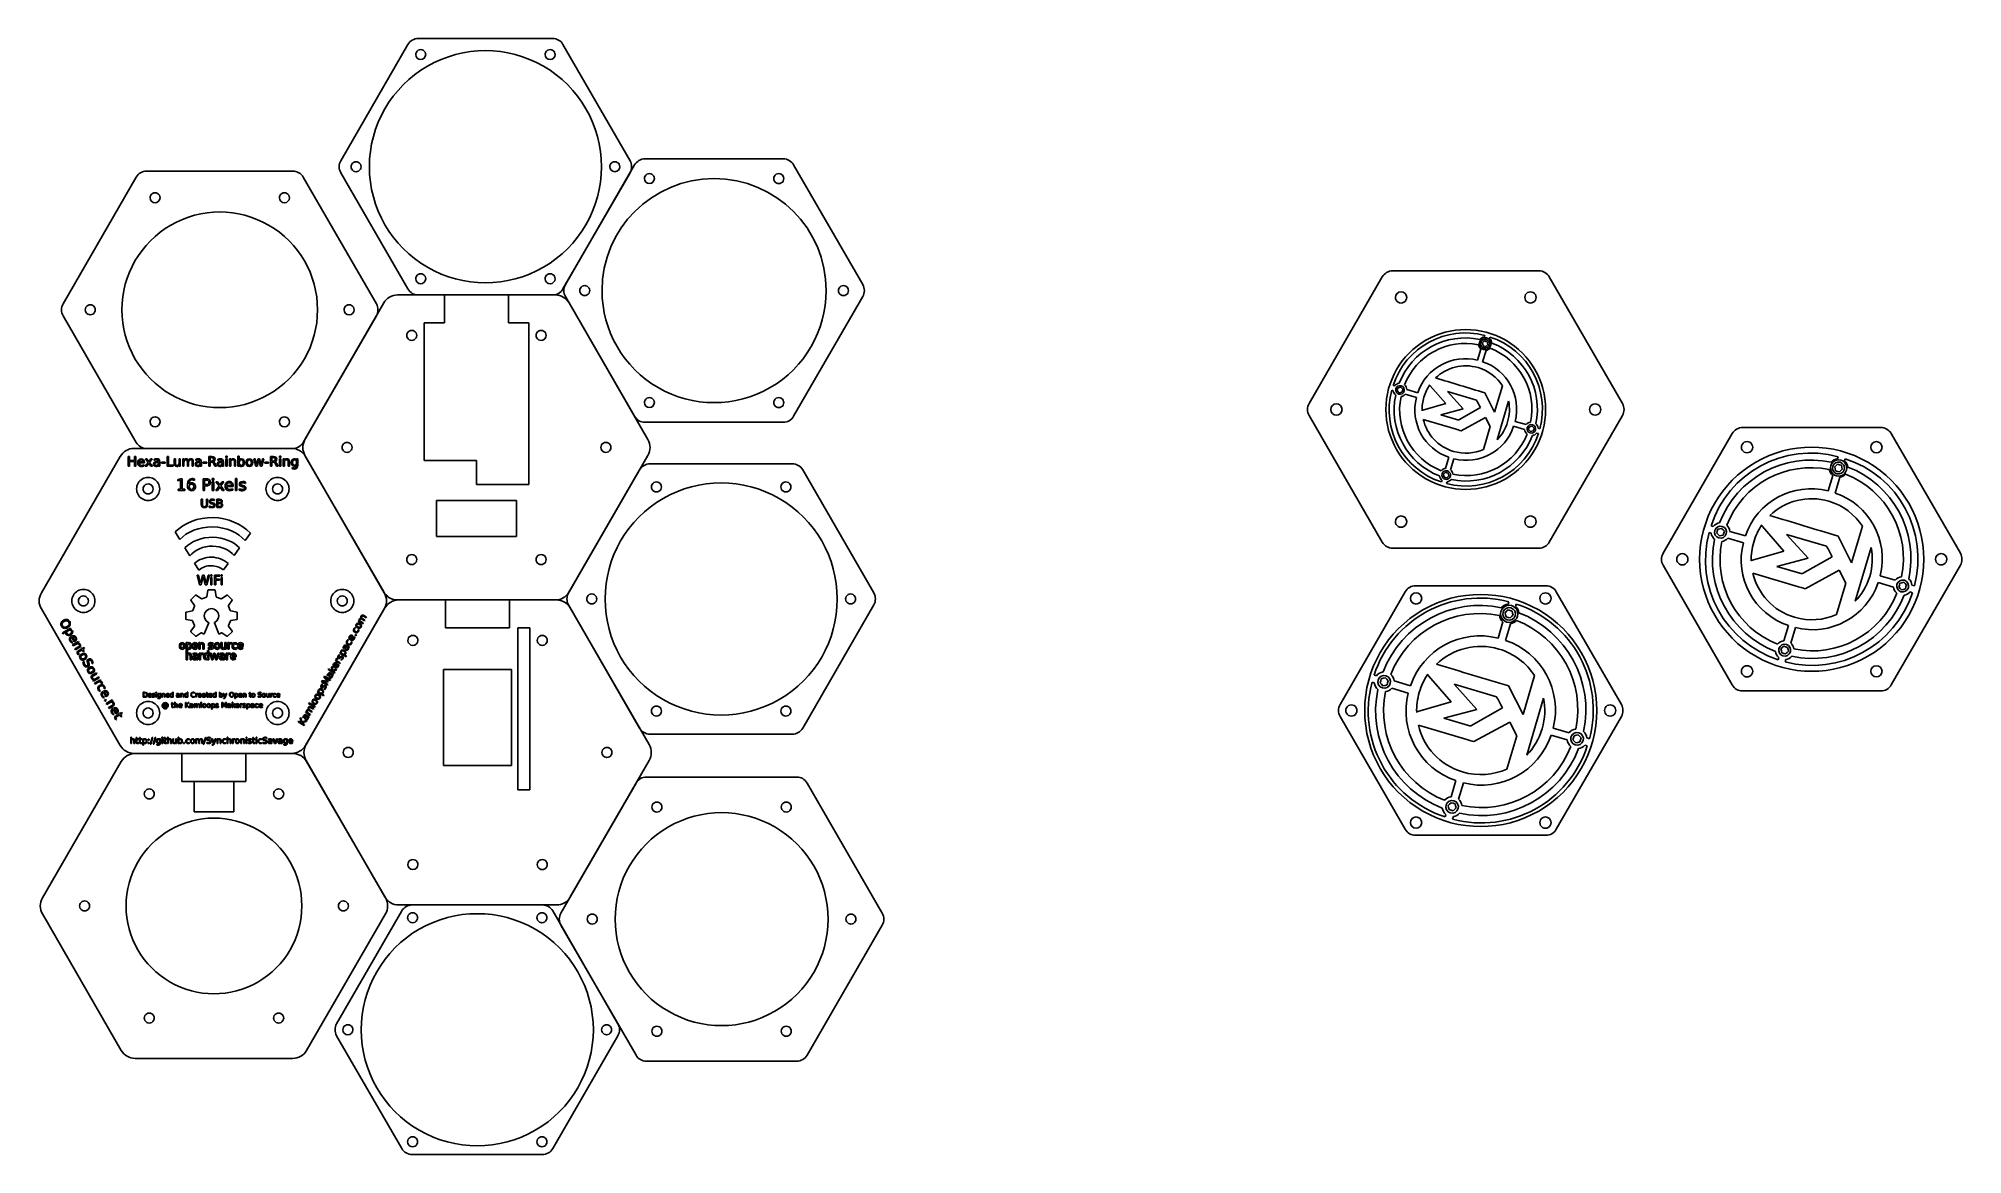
# Model space of a CAD drawing. Extents: x 5 to 486, y 5 to 284.
import ezdxf

# ---------------------------------------------------------------- set-up
doc = ezdxf.new("R2010")
doc.units = 0
doc.layers.add('Layer_1', color=7, linetype='CONTINUOUS')

msp = doc.modelspace()

# ---------------------------------------------------------------- linework, layer by layer
at = {"layer": 'Layer_1', "color": 7}
for p, q in [((133.299828, 283.91185), (99.763928, 283.91185)), ((97.165858, 282.41185), (80.397908, 253.36891)), ((99.116868, 279.86751), (99.116868, 279.86751)), ((131.446888, 279.86751), (131.446888, 279.86751)), ((152.665858, 253.36891), (135.897908, 282.41185)), ((82.951888, 251.86891), (82.951888, 251.86891)), ((87.531878, 251.86891), (87.531878, 251.86891)), ((135.897908, 221.32597), (152.665858, 250.36891)), ((153.795038, 252.323503), (136.527088, 222.414538)), ((147.611898, 251.86891), (147.611898, 251.86891)), ((190.929018, 253.823503), (156.393118, 253.823503)), ((29.282558, 249.2573), (11.014608, 217.616279)), ((89.282558, 217.616279), (71.014608, 249.2573)), ((156.246068, 248.913138), (156.246068, 248.913138)), ((188.576068, 248.913138), (188.576068, 248.913138)), ((32.733568, 244.11488), (32.733568, 244.11488)), ((65.063588, 244.11488), (65.063588, 244.11488)), ((99.116868, 223.870308), (99.116868, 223.870308)), ((131.446888, 223.870308), (131.446888, 223.870308)), ((340.589278, 224.34563), (322.321328, 192.704606)), ((379.723248, 225.84563), (343.187348, 225.84563)), ((400.589278, 192.704606), (382.321328, 224.34563)), ((91.135088, 217.82517), (71.444488, 183.720049)), ((106.289788, 219.82517), (94.599188, 219.82517)), ((99.763928, 219.82597), (133.299828, 219.82597)), ((106.289788, 212.82517), (106.289788, 219.82517)), ((133.980388, 219.82517), (122.289788, 219.82517)), ((122.289788, 219.82517), (122.289788, 212.82517)), ((140.081058, 220.914538), (140.081058, 220.914538)), ((145.661058, 220.914538), (145.661058, 220.914538)), ((193.527088, 189.505572), (210.795038, 219.414538)), ((204.741068, 220.914538), (204.741068, 220.914538)), ((343.881644, 219.20321), (343.881644, 219.20321)), ((376.211664, 219.20321), (376.211664, 219.20321)), ((16.568588, 216.11628), (16.568588, 216.11628)), ((25.708577, 216.11628), (25.708577, 216.11628)), ((71.014608, 182.975263), (89.282558, 214.616279)), ((81.228598, 216.11628), (81.228598, 216.11628)), ((101.239788, 178.425167), (101.239788, 212.82517)), ((101.239788, 212.82517), (106.289788, 212.82517)), ((122.289788, 212.82517), (127.339788, 212.82517)), ((127.339788, 212.82517), (127.339788, 178.425167)), ((96.874798, 209.71865), (96.874798, 209.71865)), ((129.204788, 209.71865), (129.204788, 209.71865)), ((156.246068, 192.915936), (156.246068, 192.915936)), ((188.576068, 192.915936), (188.576068, 192.915936)), ((32.733568, 188.11768), (32.733568, 188.11768)), ((65.063588, 188.11768), (65.063588, 188.11768)), ((156.393118, 188.005572), (190.929018, 188.005572)), ((322.321328, 189.704606), (340.589278, 158.063596)), ((327.716664, 191.204606), (327.716664, 191.204606)), ((341.496141, 191.204606), (341.496141, 191.204606)), ((392.376674, 191.204606), (392.376674, 191.204606)), ((428.024238, 185.195846), (410.756288, 155.286886)), ((465.158218, 186.695846), (430.622318, 186.695846)), ((25.276468, 179.475266), (5.585868, 145.370146)), ((68.121768, 181.475266), (28.740578, 181.475266)), ((31.880628, 181.475263), (68.416528, 181.475263)), ((31.880628, 181.475263), (31.880628, 181.475263)), ((91.276468, 145.370146), (71.585868, 179.475266)), ((80.709788, 181.72005), (80.709788, 181.72005)), ((114.289788, 178.425167), (101.239788, 178.425167)), ((114.289788, 172.425167), (114.289788, 178.425167)), ((127.339788, 178.425167), (127.339788, 172.425167)), ((137.444488, 145.614932), (157.135088, 179.720049)), ((145.369798, 181.72005), (145.369798, 181.72005)), ((430.316614, 181.785486), (430.316614, 181.785486)), ((462.646634, 181.785486), (462.646634, 181.785486)), ((155.064988, 176.134373), (137.297038, 145.359382)), ((193.198958, 177.634373), (157.663058, 177.634373)), ((213.564988, 145.359382), (195.797038, 176.134373)), ((31.016168, 171.368736), (31.016168, 171.368736)), ((63.346171, 171.368736), (63.346171, 171.368736)), ((104.289788, 168.500049), (104.289788, 159.500049)), ((124.289788, 168.500049), (104.289788, 168.500049)), ((124.339788, 172.425167), (114.289788, 172.425167)), ((124.289788, 159.500049), (124.289788, 168.500049)), ((127.339788, 172.425167), (124.339788, 172.425167)), ((158.016018, 171.857982), (158.016018, 171.857982)), ((190.346008, 171.857982), (190.346008, 171.857982)), ((48.506944, 164.194871), (48.506944, 164.194871)), ((38.99525, 160.611277), (40.180114, 158.709309)), ((48.451959, 159.266537), (48.451958, 159.266538)), ((56.474687, 158.453397), (57.838785, 160.304071)), ((104.289788, 159.500049), (124.289788, 159.500049)), ((343.881644, 163.206006), (343.881644, 163.206006)), ((376.211664, 163.206006), (376.211664, 163.206006)), ((41.466721, 156.641974), (42.717017, 154.634181)), ((48.130632, 154.306455), (48.130632, 154.306455)), ((53.750796, 154.756471), (55.120071, 156.615096)), ((343.187348, 156.563596), (379.723248, 156.563596)), ((343.187348, 156.563596), (343.187348, 156.563596)), ((43.867674, 152.786159), (44.923573, 151.089772)), ((51.059734, 151.104729), (52.243292, 152.712309)), ((96.874798, 153.72145), (96.874798, 153.72145)), ((129.204788, 153.72145), (129.204788, 153.72145)), ((410.756288, 152.286886), (428.024238, 122.377916)), ((414.151604, 153.786886), (414.151604, 153.786886)), ((419.890278, 153.786886), (419.890278, 153.786886)), ((478.811604, 153.786886), (478.811604, 153.786886)), ((44.121878, 144.801246), (42.970988, 143.650446)), ((45.597548, 143.873636), (44.231168, 144.811346)), ((46.816738, 144.313386), (45.720388, 143.864636)), ((47.201908, 146.041516), (46.897538, 144.405886)), ((48.913878, 146.111616), (47.286208, 146.111616)), ((49.302738, 144.405886), (48.998278, 146.041516)), ((50.479888, 143.864666), (49.383538, 144.313386)), ((51.969198, 144.811386), (50.602718, 143.873666)), ((53.229178, 143.650386), (52.078378, 144.801186)), ((346.331048, 145.671886), (330.063098, 117.494976)), ((381.465028, 147.171886), (348.929128, 147.171886)), ((400.331048, 117.494976), (384.063098, 145.671886)), ((14.851178, 143.370136), (14.851178, 143.370136)), ((41.660538, 140.486036), (41.660638, 138.858486)), ((43.312018, 140.864606), (41.730738, 140.570536)), ((42.960988, 143.541156), (43.882458, 142.198246)), ((43.890458, 142.075986), (43.405618, 140.945106)), ((52.794538, 140.945046), (52.309808, 142.075926)), ((52.317808, 142.198196), (53.239178, 143.541106)), ((54.469518, 140.570376), (52.888138, 140.864446)), ((54.539948, 138.858226), (54.540138, 140.485776)), ((71.585868, 107.265026), (91.276468, 141.370146)), ((91.417568, 141.614116), (71.726968, 107.508995)), ((79.511172, 143.370136), (79.511172, 143.370136)), ((94.599188, 143.614932), (133.980388, 143.614932)), ((106.572268, 143.614116), (94.881668, 143.614116)), ((106.572268, 136.614116), (106.572268, 143.614116)), ((134.262868, 143.614116), (122.572268, 143.614116)), ((122.572268, 143.614116), (122.572268, 136.614116)), ((141.851008, 143.859382), (141.851008, 143.859382)), ((146.430998, 143.859382), (146.430998, 143.859382)), ((206.511018, 143.859382), (206.511018, 143.859382)), ((347.623434, 143.993576), (347.623434, 143.993576)), ((379.953424, 143.993576), (379.953424, 143.993576)), ((41.730838, 138.773986), (43.273348, 138.486936)), ((43.837508, 137.080056), (42.961358, 135.803226)), ((42.971358, 135.693866), (44.122338, 134.543066)), ((43.364948, 138.405836), (43.846508, 137.202896)), ((44.231628, 134.532866), (45.485838, 135.393726)), ((45.606078, 135.397726), (46.159208, 135.102406)), ((46.250108, 135.135906), (47.390608, 137.891646)), ((47.357108, 137.994666), (47.218688, 138.079366)), ((48.810318, 137.891646), (49.950728, 135.135806)), ((48.982248, 138.079366), (48.843818, 137.994666)), ((50.041628, 135.102306), (50.594698, 135.397646)), ((50.714938, 135.393646), (51.969258, 134.532786)), ((52.078438, 134.542786), (53.229418, 135.693586)), ((52.354178, 137.202646), (52.835738, 138.405586)), ((53.239418, 135.802976), (52.363178, 137.079786)), ((52.927238, 138.486686), (54.469748, 138.773726)), ((122.572268, 136.614116), (106.572268, 136.614116)), ((127.622268, 136.614116), (124.622268, 136.614116)), ((124.622268, 136.614116), (124.622268, 102.214113)), ((127.622268, 102.214113), (127.622268, 136.614116)), ((97.157268, 133.507596), (97.157268, 133.507596)), ((129.487268, 133.507596), (129.487268, 133.507596)), ((123.072268, 126.214113), (106.072268, 126.214113)), ((106.072268, 126.214113), (106.072268, 102.214113)), ((123.072268, 102.214113), (123.072268, 126.214113)), ((430.316614, 125.788286), (430.316614, 125.788286)), ((462.646634, 125.788286), (462.646634, 125.788286)), ((430.622318, 120.877916), (465.158218, 120.877916)), ((31.016168, 115.371536), (31.016168, 115.371536)), ((63.346171, 115.371536), (63.346171, 115.371536)), ((158.016018, 115.86078), (158.016018, 115.86078)), ((190.346008, 115.86078), (190.346008, 115.86078)), ((331.458424, 115.994966), (331.458424, 115.994966)), ((336.197068, 115.994966), (336.197068, 115.994966)), ((396.118434, 115.994966), (396.118434, 115.994966)), ((157.663058, 110.084391), (193.198958, 110.084391)), ((28.740578, 105.265026), (68.121768, 105.265026)), ((29.022038, 105.265436), (40.712638, 105.265436)), ((40.712638, 105.265436), (40.712638, 98.265436)), ((56.712638, 98.265436), (56.712638, 105.265436)), ((56.712638, 105.265436), (68.403238, 105.265436)), ((71.726968, 103.508995), (91.417568, 69.403878)), ((71.867338, 103.265436), (91.557938, 69.160316)), ((80.992258, 105.508996), (80.992258, 105.508996)), ((106.072268, 102.214113), (123.072268, 102.214113)), ((124.622268, 102.214113), (124.622268, 98.614113)), ((127.622268, 98.614113), (127.622268, 102.214113)), ((137.726968, 69.403878), (157.417568, 103.508995)), ((145.652268, 105.508996), (145.652268, 105.508996)), ((40.712638, 98.265436), (56.712638, 98.265436)), ((124.622268, 98.614113), (124.622268, 96.214113)), ((124.622268, 96.214113), (127.622268, 96.214113)), ((127.622268, 96.214113), (127.622268, 98.614113)), ((154.166018, 97.876401), (135.398068, 65.36936)), ((31.297649, 95.158926), (31.297649, 95.158926)), ((63.627634, 95.158926), (63.627634, 95.158926)), ((158.117038, 91.86796), (158.117038, 91.86796)), ((190.447041, 91.86796), (190.447041, 91.86796)), ((347.623434, 87.996366), (347.623434, 87.996366)), ((379.953424, 87.996366), (379.953424, 87.996366)), ((97.157268, 77.510396), (97.157268, 77.510396)), ((129.487268, 77.510396), (129.487268, 77.510396)), ((94.881668, 67.403878), (134.262868, 67.403878)), ((130.760168, 67.403834), (98.224268, 67.403834)), ((25.557938, 31.055196), (5.867338, 65.160316)), ((15.132641, 67.160306), (15.132641, 67.160306)), ((26.76202, 67.160306), (26.76202, 67.160306)), ((91.557938, 65.160316), (71.867338, 31.055196)), ((79.792642, 67.160306), (79.792642, 67.160306)), ((97.077228, 64.22552), (97.077228, 64.22552)), ((129.407218, 64.22552), (129.407218, 64.22552)), ((141.952048, 63.86936), (141.952048, 63.86936)), ((148.93204, 63.86936), (148.93204, 63.86936)), ((206.612042, 63.86936), (206.612042, 63.86936)), ((31.297649, 39.161716), (31.297649, 39.161716)), ((63.627634, 39.161716), (63.627634, 39.161716)), ((80.912218, 36.22692), (80.912218, 36.22692)), ((85.492208, 36.22692), (85.492208, 36.22692)), ((133.358238, 6.550005), (149.626188, 34.72692)), ((145.572228, 36.22692), (145.572228, 36.22692)), ((158.117038, 35.870758), (158.117038, 35.870758)), ((190.447041, 35.870758), (190.447041, 35.870758)), ((68.403238, 29.055196), (29.022038, 29.055196)), ((97.077228, 8.228318), (97.077228, 8.228318)), ((98.224268, 5.050005), (130.760168, 5.050005)), ((129.407218, 8.228318), (129.407218, 8.228318))]:
    msp.add_line(p, q, dxfattribs=at)
at = {"layer": 'Layer_1', "color": 1}
for p, q in [((364.827617, 207.656801), (364.827617, 207.656801)), ((452.564951, 176.592946), (452.564951, 176.592946)), ((370.148125, 140.149206), (370.148125, 140.149206))]:
    msp.add_line(p, q, dxfattribs=at)
at = {"layer": 'Layer_1', "color": 3}
for p, q in [((365.248502, 207.950352), (365.248502, 207.950352)), ((365.857794, 208.091988), (365.599532, 207.846565)), ((365.599532, 207.846565), (365.599532, 207.846565)), ((365.599532, 207.846565), (365.682786, 207.50014)), ((365.682786, 207.50014), (365.766156, 207.153821)), ((365.76618, 207.153821), (366.107788, 207.052844)), ((366.116114, 208.337284), (365.857794, 208.091988)), ((366.107788, 207.052797), (366.449432, 206.95182)), ((366.457734, 208.23626), (366.116114, 208.337237)), ((366.233893, 209.690379), (366.124987, 209.322209)), ((366.449432, 206.951808), (366.707763, 207.197103)), ((366.799343, 208.135259), (366.457734, 208.236237)), ((366.707763, 207.197103), (366.966025, 207.442527)), ((366.882736, 207.788905), (366.799366, 208.135259)), ((366.966025, 207.442527), (366.882771, 207.788905)), ((367.498033, 209.316612), (367.381419, 208.922124)), ((365.238078, 206.322496), (364.408607, 203.517147)), ((366.509983, 205.97501), (365.672746, 203.143367)), ((343.318781, 197.233958), (343.318781, 197.233958)), ((343.691429, 197.123769), (343.318781, 197.233958)), ((345.324602, 197.119922), (345.324602, 197.119922)), ((346.14176, 197.341827), (346.14176, 197.341827)), ((352.428761, 197.243112), (352.473886, 197.395895)), ((352.560754, 197.107888), (352.428761, 197.243112)), ((352.473979, 197.395895), (352.474119, 197.395895)), ((356.449685, 192.67782), (352.560754, 197.107888)), ((364.547829, 201.663491), (364.547829, 201.663491)), ((368.646061, 190.536297), (370.600375, 197.145831)), ((342.95616, 196.007749), (342.95616, 196.007749)), ((343.344736, 195.89278), (342.95616, 196.007749)), ((344.326046, 195.918992), (344.571342, 195.66066)), ((344.427035, 196.2606), (344.326058, 195.918992)), ((344.528071, 196.602221), (344.427094, 196.2606)), ((344.874425, 196.685603), (344.528071, 196.602232)), ((344.571342, 195.66066), (344.816766, 195.402399)), ((344.816766, 195.402399), (345.16319, 195.485652)), ((345.220803, 196.768892), (344.874425, 196.685638)), ((345.16319, 195.485664), (345.509509, 195.569034)), ((345.220803, 196.768892), (345.220803, 196.768892)), ((345.466227, 196.51063), (345.220803, 196.768892)), ((345.274148, 194.420225), (345.274148, 194.420225)), ((345.711522, 196.25231), (345.466227, 196.51063)), ((345.509509, 195.569046), (345.610486, 195.91069)), ((345.610533, 195.91069), (345.71151, 196.25231)), ((349.129416, 194.182427), (346.318703, 195.013508)), ((349.492025, 195.408637), (346.69724, 196.235018)), ((350.767557, 191.043235), (356.449685, 192.67782)), ((356.911977, 195.676798), (364.136551, 193.540592)), ((360.810481, 191.39535), (356.911977, 195.676798)), ((364.136551, 193.540592), (364.136621, 193.540592)), ((366.193187, 195.380827), (368.646061, 190.536297)), ((372.159276, 193.30178), (369.297819, 183.62361)), ((350.551283, 190.893005), (350.583232, 191.001445)), ((350.583209, 191.001445), (350.767557, 191.043189)), ((350.841237, 188.690407), (350.841237, 188.690407)), ((359.067095, 186.258195), (350.841237, 188.690407)), ((355.188565, 189.894193), (360.810481, 191.39535)), ((359.743876, 188.547289), (355.188565, 189.894193)), ((359.762638, 188.610534), (359.743865, 188.547336)), ((365.14356, 191.668222), (359.762638, 188.610534)), ((366.403759, 189.232419), (360.268713, 185.902898)), ((367.576623, 186.919153), (366.403759, 189.232419)), ((373.781229, 188.226786), (376.51431, 187.418676)), ((377.649591, 188.054646), (377.649591, 188.054646)), ((359.575352, 186.107907), (359.067095, 186.258195)), ((359.967356, 185.992005), (359.575352, 186.107907)), ((360.268713, 185.902898), (359.967356, 185.991981)), ((365.898989, 181.245408), (367.576623, 186.919153)), ((369.297819, 183.62361), (369.297819, 183.62361)), ((373.418653, 187.000565), (376.167661, 186.187744)), ((376.773062, 185.077636), (376.773062, 185.077636)), ((377.148901, 186.213887), (377.394228, 185.955567)), ((377.249927, 186.555542), (377.148903, 186.213887)), ((377.350921, 186.897151), (377.249932, 186.555542)), ((377.697274, 186.980544), (377.350921, 186.897174)), ((377.394228, 185.955567), (377.639653, 185.697305)), ((377.639653, 185.69734), (377.986038, 185.780594)), ((378.043693, 187.063798), (377.697274, 186.980544)), ((377.986038, 185.780629), (378.332392, 185.863999)), ((378.043693, 187.063833), (378.043693, 187.063833)), ((378.289086, 186.805571), (378.043693, 187.063833)), ((378.147484, 187.414828), (378.147484, 187.414828)), ((378.534412, 186.547251), (378.289086, 186.805571)), ((378.332392, 185.864022), (378.433381, 186.205631)), ((378.433385, 186.205631), (378.534409, 186.547251)), ((379.141624, 185.308414), (379.591933, 185.175278)), ((379.520095, 186.529901), (379.954476, 186.401464)), ((379.591933, 185.175278), (379.591933, 185.175278)), ((379.954476, 186.401464), (379.954476, 186.401464)), ((27.301708, 179.455656), (27.630228, 179.455656)), ((27.301708, 177.027556), (27.301708, 179.455656)), ((27.630228, 179.455656), (27.630228, 178.460346)), ((27.630228, 178.460346), (28.823948, 178.460346)), ((28.823948, 178.183866), (27.630228, 178.183866)), ((27.630228, 178.183866), (27.630228, 177.027556)), ((28.823948, 178.460346), (28.823948, 179.455656)), ((28.823948, 179.455656), (29.152468, 179.455656)), ((28.823948, 177.027556), (28.823948, 178.183866)), ((29.152468, 179.455656), (29.152468, 177.027556)), ((31.351248, 177.866736), (29.975388, 177.866736)), ((29.985138, 178.099276), (31.052008, 178.100906)), ((31.351248, 178.013106), (31.351248, 177.866736)), ((31.351248, 178.013096), (31.351248, 178.013106)), ((31.565928, 177.027556), (32.273378, 177.980576)), ((32.273378, 177.980576), (31.626098, 178.849036)), ((31.626098, 178.849036), (31.979008, 178.849036)), ((31.979008, 178.849036), (32.462028, 178.200136)), ((32.462028, 178.200136), (32.945048, 178.849036)), ((33.297958, 178.849036), (32.639298, 177.962686)), ((32.639298, 177.962686), (33.332108, 177.027556)), ((32.945048, 178.849036), (33.297958, 178.849036)), ((33.774468, 178.489606), (33.774468, 178.766086)), ((34.460778, 178.177326), (34.880368, 178.177326)), ((34.880368, 177.943236), (34.582748, 177.943176)), ((34.880368, 178.177326), (34.880368, 178.206626)), ((34.880368, 177.876536), (34.880368, 177.943236)), ((35.179608, 178.066776), (35.179608, 177.027556)), ((35.179608, 178.066716), (35.179608, 178.066776)), ((35.646364, 178.073276), (36.522951, 178.073276)), ((35.646364, 177.806566), (35.646364, 178.073276)), ((36.522951, 178.073276), (36.522951, 177.806566)), ((37.014099, 179.455656), (37.342616, 179.455656)), ((37.014099, 177.027556), (37.014099, 179.455656)), ((37.342616, 179.455656), (37.342616, 177.304026)), ((38.765648, 177.746386), (38.765648, 178.849036)), ((38.765648, 178.849036), (39.064891, 178.849036)), ((39.064891, 178.849036), (39.064891, 177.757776)), ((39.518634, 178.892946), (39.518634, 178.892946)), ((39.991893, 177.816316), (39.991893, 178.849036)), ((39.991893, 178.849036), (40.291136, 178.849036)), ((40.291136, 178.849036), (40.291136, 177.027556)), ((40.89938, 177.027606), (40.89938, 178.849086)), ((40.89938, 178.849086), (41.20025, 178.849086)), ((41.20025, 178.849086), (41.20025, 178.566106)), ((41.20025, 178.057066), (41.20025, 177.027606)), ((42.078463, 177.027606), (42.078463, 178.117236)), ((42.328916, 178.499436), (42.328916, 178.499376)), ((42.379332, 178.057066), (42.379332, 177.027606)), ((43.257545, 177.027606), (43.257545, 178.117236)), ((43.558415, 178.126996), (43.558415, 177.027606)), ((44.176416, 178.489606), (44.176416, 178.766086)), ((44.862723, 178.177326), (45.282314, 178.177326)), ((45.282314, 177.943236), (44.984697, 177.943176)), ((45.282314, 178.177326), (45.282314, 178.206626)), ((45.282314, 177.876536), (45.282314, 177.943236)), ((45.581557, 178.066776), (45.581557, 177.027556)), ((45.581557, 178.066716), (45.581557, 178.066776)), ((46.048312, 178.073276), (46.924899, 178.073276)), ((46.048312, 177.806566), (46.048312, 178.073276)), ((46.924899, 178.073276), (46.924899, 177.806566)), ((47.416046, 177.027566), (47.416046, 179.455666)), ((47.416046, 179.455666), (48.157649, 179.455666)), ((47.744563, 179.185686), (47.744563, 178.323736)), ((48.157649, 179.185686), (47.744563, 179.185686)), ((47.744563, 178.323736), (48.157649, 178.323736)), ((48.102354, 178.053776), (47.744563, 178.053776)), ((47.744563, 178.053776), (47.744563, 177.027566)), ((48.567482, 178.165986), (48.567482, 178.165976)), ((49.666875, 178.489606), (49.666875, 178.766086)), ((50.353183, 178.177326), (50.772774, 178.177326)), ((50.772774, 177.943236), (50.475157, 177.943176)), ((50.772774, 178.177326), (50.772774, 178.206626)), ((50.772774, 177.876536), (50.772774, 177.943236)), ((51.072017, 178.066776), (51.072017, 177.027556)), ((51.072017, 178.066716), (51.072017, 178.066776)), ((51.690017, 179.558106), (51.989261, 179.558106)), ((51.690017, 179.179176), (51.690017, 179.558106)), ((51.989261, 179.179176), (51.690017, 179.179176)), ((51.690017, 178.849036), (51.989261, 178.849036)), ((51.690017, 177.027556), (51.690017, 178.849036)), ((51.989261, 179.558106), (51.989261, 179.179176)), ((51.989261, 178.849036), (51.989261, 177.027556)), ((52.602385, 177.027556), (52.602385, 178.849036)), ((52.602385, 178.849036), (52.903254, 178.849036)), ((52.903254, 178.849036), (52.903254, 178.566056)), ((52.903254, 178.057016), (52.903254, 177.027556)), ((53.828631, 177.027556), (53.828631, 178.117186)), ((54.127874, 178.126946), (54.127874, 177.027556)), ((54.127874, 178.126926), (54.127874, 178.126946)), ((54.716601, 177.027606), (54.716601, 179.558156)), ((54.716601, 179.558156), (55.01747, 179.558156)), ((55.01747, 179.558156), (55.01747, 178.572556)), ((56.035547, 177.936666), (56.035547, 177.936666)), ((57.548026, 178.892946), (57.548026, 178.892946)), ((57.548026, 178.639236), (57.548026, 178.639236)), ((58.70434, 178.849036), (59.003583, 178.849036)), ((59.180852, 177.027556), (58.70434, 178.849036)), ((59.003583, 178.849036), (59.377637, 177.427626)), ((59.377637, 177.427626), (59.750065, 178.849036)), ((59.927334, 178.520516), (59.533764, 177.027556)), ((59.750065, 178.849036), (60.102976, 178.849036)), ((60.319277, 177.027556), (59.927334, 178.520516)), ((60.102976, 178.849036), (60.47703, 177.427626)), ((60.47703, 177.427626), (60.849457, 178.849036)), ((61.148701, 178.849036), (60.672189, 177.027556)), ((60.849457, 178.849036), (61.148701, 178.849036)), ((61.452823, 178.073276), (62.32941, 178.073276)), ((61.452823, 177.806566), (61.452823, 178.073276)), ((62.32941, 178.073276), (62.32941, 177.806566)), ((62.820557, 177.027566), (62.820557, 179.455666)), ((62.820557, 179.455666), (63.562159, 179.455666)), ((63.149074, 179.185686), (63.149074, 178.323736)), ((63.562159, 179.185686), (63.149074, 179.185686)), ((63.149074, 178.323736), (63.562159, 178.323736)), ((63.506864, 178.053776), (63.149074, 178.053776)), ((63.149074, 178.053776), (63.149074, 177.027566)), ((63.971992, 178.165986), (63.971992, 178.165976)), ((65.123426, 179.558106), (65.422669, 179.558106)), ((65.123426, 179.179176), (65.123426, 179.558106)), ((65.422669, 179.179176), (65.123426, 179.179176)), ((65.123426, 178.849036), (65.422669, 178.849036)), ((65.123426, 177.027556), (65.123426, 178.849036)), ((65.422669, 179.558106), (65.422669, 179.179176)), ((65.422669, 178.849036), (65.422669, 177.027556)), ((66.035794, 177.027556), (66.035794, 178.849036)), ((66.035794, 178.849036), (66.336663, 178.849036)), ((66.336663, 178.849036), (66.336663, 178.566056)), ((66.336663, 178.057016), (66.336663, 177.027556)), ((67.26204, 177.027556), (67.26204, 178.117186)), ((67.561283, 178.126946), (67.561283, 177.027556)), ((67.561283, 178.126926), (67.561283, 178.126946)), ((69.359992, 178.572636), (69.359992, 178.849116)), ((69.359992, 178.849116), (69.659235, 178.849116)), ((69.359992, 177.959436), (69.359992, 177.959436)), ((69.659235, 178.849116), (69.659235, 177.253616)), ((356.419905, 176.499337), (357.237926, 179.265846)), ((357.676326, 176.099241), (358.502101, 178.89209)), ((454.514332, 179.411896), (454.363366, 178.901537)), ((456.266685, 178.893779), (456.105035, 178.34694)), ((27.630228, 177.027556), (27.301708, 177.027556)), ((29.152468, 177.027556), (28.823948, 177.027556)), ((31.281318, 177.403246), (31.281318, 177.120266)), ((31.918838, 177.027556), (31.565928, 177.027556)), ((32.449018, 177.743136), (31.918838, 177.027556)), ((32.979198, 177.027556), (32.449018, 177.743136)), ((33.332108, 177.027556), (32.979198, 177.027556)), ((34.880368, 177.027556), (34.880368, 177.304026)), ((35.179608, 177.027556), (34.880368, 177.027556)), ((36.522951, 177.806566), (35.646364, 177.806566)), ((38.524951, 177.027556), (37.014099, 177.027556)), ((37.342616, 177.304026), (38.524951, 177.304026)), ((38.524951, 177.304026), (38.524951, 177.027556)), ((38.765648, 177.746376), (38.765648, 177.746386)), ((39.687733, 173.738656), (40.382905, 173.878856)), ((39.687733, 173.380356), (39.687733, 173.738656)), ((40.386799, 173.520556), (39.687733, 173.380356)), ((39.991893, 177.027556), (39.991893, 177.307286)), ((40.291136, 177.027556), (39.991893, 177.027556)), ((40.382905, 173.878856), (40.776252, 173.878856)), ((40.386799, 171.302626), (40.386799, 173.520556)), ((40.776252, 173.878856), (40.776252, 171.302626)), ((41.20025, 177.027606), (40.89938, 177.027606)), ((42.379332, 177.027606), (42.078463, 177.027606)), ((43.558415, 177.027606), (43.257545, 177.027606)), ((43.886027, 173.814606), (43.886027, 173.814596)), ((43.886027, 173.814596), (43.886027, 173.456296)), ((45.282314, 177.027556), (45.282314, 177.304026)), ((45.581557, 177.027556), (45.282314, 177.027556)), ((45.989069, 173.878856), (46.87702, 173.878856)), ((45.989069, 170.971596), (45.989069, 173.878856)), ((46.924899, 177.806566), (46.048312, 177.806566)), ((46.382416, 173.555606), (46.382416, 172.463196)), ((46.87702, 173.555606), (46.382416, 173.555606)), ((47.744563, 177.027566), (47.416046, 177.027566)), ((48.294626, 174.001536), (48.652922, 174.001536)), ((48.294626, 173.547816), (48.294626, 174.001536)), ((48.652922, 173.547816), (48.294626, 173.547816)), ((48.294626, 173.152526), (48.652922, 173.152526)), ((48.294626, 170.971596), (48.294626, 173.152526)), ((48.954546, 177.027556), (48.643919, 177.650436)), ((48.652922, 174.001536), (48.652922, 173.547816)), ((48.652922, 173.152526), (48.652922, 170.971596)), ((49.307458, 177.027556), (48.954546, 177.027556)), ((48.974062, 177.691096), (49.307458, 177.027556)), ((49.986795, 172.112686), (49.211786, 173.152526)), ((49.211786, 173.152526), (49.634341, 173.152526)), ((49.634341, 173.152526), (50.212678, 172.375566)), ((50.212678, 172.375566), (50.791014, 173.152526)), ((51.21357, 173.152526), (50.424929, 172.091266)), ((50.772774, 177.027556), (50.772774, 177.304026)), ((51.072017, 177.027556), (50.772774, 177.027556)), ((50.791014, 173.152526), (51.21357, 173.152526)), ((51.989261, 177.027556), (51.690017, 177.027556)), ((52.903254, 177.027556), (52.602385, 177.027556)), ((54.127874, 177.027556), (53.828631, 177.027556)), ((54.089674, 174.001536), (54.44797, 174.001536)), ((54.089674, 170.971596), (54.089674, 174.001536)), ((54.44797, 174.001536), (54.44797, 170.971596)), ((55.01747, 177.027606), (54.716601, 177.027606)), ((55.01747, 177.300826), (55.01747, 177.027606)), ((56.586063, 173.088266), (56.586063, 172.749446)), ((56.586067, 173.088196), (56.586063, 173.088266)), ((59.533764, 177.027556), (59.180852, 177.027556)), ((60.672189, 177.027556), (60.319277, 177.027556)), ((62.32941, 177.806566), (61.452823, 177.806566)), ((63.149074, 177.027566), (62.820557, 177.027566)), ((64.359056, 177.027556), (64.048429, 177.650436)), ((64.711968, 177.027556), (64.359056, 177.027556)), ((64.378572, 177.691096), (64.711968, 177.027556)), ((65.422669, 177.027556), (65.123426, 177.027556)), ((66.336663, 177.027556), (66.035794, 177.027556)), ((67.561283, 177.027556), (67.26204, 177.027556)), ((68.250842, 176.430746), (68.250842, 176.721856)), ((69.359992, 177.200046), (69.359992, 177.348036)), ((355.412604, 173.092543), (355.532949, 173.499577)), ((355.543408, 175.127468), (355.543408, 175.127468)), ((356.1527, 175.269105), (355.894439, 175.023669)), ((355.894439, 175.023669), (355.894439, 175.023669)), ((355.894439, 175.023669), (355.977692, 174.677292)), ((355.977692, 174.677292), (356.061063, 174.330937)), ((356.061086, 174.330937), (356.40273, 174.22996)), ((356.41102, 175.514424), (356.1527, 175.269105)), ((356.40273, 174.229937), (356.744338, 174.128959)), ((356.75264, 175.4134), (356.41102, 175.514377)), ((356.676779, 172.718834), (356.804925, 173.152127)), ((356.744338, 174.128913), (357.00267, 174.374243)), ((357.094284, 175.312376), (356.75264, 175.413353)), ((357.00267, 174.374243), (357.260932, 174.619632)), ((357.177643, 174.966056), (357.094272, 175.312376)), ((357.260932, 174.619632), (357.177678, 174.966056)), ((453.133931, 174.743331), (451.984117, 170.854551)), ((453.148381, 176.999868), (453.148381, 176.999868)), ((453.992982, 177.196204), (453.63498, 176.855997)), ((453.63498, 176.855997), (453.63498, 176.855997)), ((453.63498, 176.855997), (453.750386, 176.375783)), ((454.897048, 174.261646), (453.736469, 170.336418)), ((453.750386, 176.375783), (453.865954, 175.895715)), ((453.865987, 175.895715), (454.339525, 175.75574)), ((454.351066, 177.536233), (453.992982, 177.196204)), ((454.339525, 175.755675), (454.813112, 175.615701)), ((454.82462, 177.396194), (454.351066, 177.536168)), ((454.813112, 175.615684), (455.171212, 175.955713)), ((455.298159, 177.256186), (454.82462, 177.396161)), ((455.171212, 175.955713), (455.529214, 176.29592)), ((455.413759, 176.776069), (455.298191, 177.256186)), ((455.529214, 176.29592), (455.413808, 176.776069)), ((39.744203, 171.302626), (40.386799, 171.302626)), ((39.744203, 170.971596), (39.744203, 171.302626)), ((41.418848, 170.971596), (39.744203, 170.971596)), ((40.776252, 171.302626), (41.418848, 171.302626)), ((41.418848, 171.302626), (41.418848, 170.971596)), ((43.105176, 172.581976), (43.105176, 172.581976)), ((45.530585, 168.777956), (45.810327, 168.777956)), ((45.530585, 167.493626), (45.530585, 168.777956)), ((45.810327, 168.777956), (45.810327, 167.528076)), ((46.382416, 170.971596), (45.989069, 170.971596)), ((46.382416, 172.463196), (46.87702, 172.463196)), ((46.87702, 172.139946), (46.382416, 172.139946)), ((46.382416, 172.139946), (46.382416, 170.971596)), ((46.825941, 167.528076), (46.825941, 168.777956)), ((46.825941, 168.777956), (47.105683, 168.777956)), ((47.105683, 168.777956), (47.105683, 167.493626)), ((48.652922, 170.971596), (48.294626, 170.971596)), ((48.862682, 168.710436), (48.862682, 168.438966)), ((48.862684, 168.710346), (48.862682, 168.710436)), ((49.139737, 170.971596), (49.986795, 172.112686)), ((49.562293, 170.971596), (49.139737, 170.971596)), ((49.420787, 168.777956), (50.131855, 168.777956)), ((49.420791, 166.720546), (49.420787, 168.777956)), ((50.1971, 171.828386), (49.562293, 170.971596)), ((50.111184, 168.549246), (49.699151, 168.549206)), ((49.699151, 168.549206), (49.699151, 167.929086)), ((50.831907, 170.971596), (50.1971, 171.828386)), ((50.424929, 172.091266), (51.254462, 170.971596)), ((51.254462, 170.971596), (50.831907, 170.971596)), ((53.501601, 171.976376), (51.854219, 171.976376)), ((51.865902, 172.254836), (53.143305, 172.256786)), ((53.417869, 171.421386), (53.417869, 171.082556)), ((53.501601, 172.151646), (53.501601, 172.151636)), ((53.501601, 172.151636), (53.501601, 171.976376)), ((54.44797, 170.971596), (54.089674, 170.971596)), ((55.036047, 171.051286), (55.036047, 171.421266)), ((55.805215, 171.919806), (55.680591, 171.949006)), ((55.877264, 172.246986), (55.999941, 172.219686)), ((452.177108, 168.285011), (452.177108, 168.285011)), ((47.54666, 166.811426), (47.54666, 167.098066)), ((48.297688, 167.632766), (48.128189, 167.665866)), ((48.210874, 167.931836), (48.378995, 167.897336)), ((50.15942, 166.720546), (49.420791, 166.720546)), ((49.699151, 167.929086), (50.111184, 167.929086)), ((49.699151, 167.703086), (49.699151, 166.949306)), ((50.145635, 167.703036), (49.699151, 167.703086)), ((49.699151, 166.949306), (50.145635, 166.949306)), ((422.246702, 160.445013), (422.246702, 160.445013)), ((422.785346, 160.285642), (422.246702, 160.445013)), ((422.749367, 162.144786), (422.749367, 162.144786)), ((423.265932, 161.992042), (422.749367, 162.144786)), ((424.14564, 160.321977), (424.485669, 159.963877)), ((424.285631, 160.795515), (424.145656, 160.321977)), ((424.425687, 161.26907), (424.285712, 160.795515)), ((424.905804, 161.384654), (424.425687, 161.269086)), ((424.485669, 159.963877), (424.825876, 159.605875)), ((424.825876, 159.605875), (425.30609, 159.721281)), ((425.385953, 161.500109), (424.905804, 161.384703)), ((425.30609, 159.721297), (425.786158, 159.836865)), ((425.385953, 161.500109), (425.385953, 161.500109)), ((425.72616, 161.142107), (425.385953, 161.500109)), ((425.529839, 161.986708), (425.529839, 161.986708)), ((426.066189, 160.784023), (425.72616, 161.142107)), ((425.786158, 159.836882), (425.926133, 160.310469)), ((425.926198, 160.310469), (426.066173, 160.784023)), ((426.662585, 162.294313), (426.662585, 162.294313)), ((430.804079, 157.914749), (426.907864, 159.066794)), ((431.306728, 159.614522), (427.432592, 160.760053)), ((435.377636, 162.157474), (435.440188, 162.369263)), ((435.560605, 161.970027), (435.377636, 162.157474)), ((435.440318, 162.369263), (435.440511, 162.369263)), ((440.951448, 155.829059), (435.560605, 161.970027)), ((441.592277, 159.986247), (451.606993, 157.025036)), ((446.996389, 154.051297), (441.592277, 159.986247)), ((454.457906, 159.575972), (457.858082, 152.860477)), ((457.858082, 152.860477), (460.567157, 162.022623)), ((425.4599, 158.244385), (425.4599, 158.244385)), ((433.074872, 153.563196), (440.951448, 155.829059)), ((439.203281, 151.970392), (446.996389, 154.051297)), ((453.002911, 154.429553), (445.543867, 150.190982)), ((451.606993, 157.025036), (451.60709, 157.025036)), ((462.728107, 156.693994), (458.761551, 143.278099)), ((44.525619, 149.799014), (44.853145, 149.799014)), ((45.126084, 147.401963), (44.525619, 149.799014)), ((44.853145, 149.799014), (45.35728, 147.77284)), ((45.35728, 147.77284), (45.859811, 149.799014)), ((46.044449, 149.482725), (45.533888, 147.401963)), ((45.859811, 149.799014), (46.22427, 149.799014)), ((46.550186, 147.401963), (46.044449, 149.482725)), ((46.22427, 149.799014), (46.728404, 147.77284)), ((46.728404, 147.77284), (47.230929, 149.799014)), ((47.560065, 149.799014), (46.95799, 147.401963)), ((47.230929, 149.799014), (47.560065, 149.799014)), ((47.905252, 149.900162), (48.200668, 149.900162)), ((47.905252, 149.526074), (47.905252, 149.900162)), ((48.200668, 149.526074), (47.905252, 149.526074)), ((47.905252, 149.200152), (48.200668, 149.200152)), ((47.905252, 147.401963), (47.905252, 149.200152)), ((48.200668, 149.900162), (48.200668, 149.526074)), ((48.200668, 149.200152), (48.200668, 147.401963)), ((48.830036, 149.799014), (50.20758, 149.799014)), ((48.830036, 147.401963), (48.830036, 149.799014)), ((50.20758, 149.526074), (49.154349, 149.526074)), ((49.154349, 149.526074), (49.154349, 148.819643)), ((50.20758, 149.799014), (50.20758, 149.526074)), ((50.474092, 149.900162), (50.769508, 149.900162)), ((50.474092, 149.526074), (50.474092, 149.900162)), ((50.769508, 149.526074), (50.474092, 149.526074)), ((50.474092, 149.200152), (50.769508, 149.200152)), ((50.474092, 147.401963), (50.474092, 149.200152)), ((50.769508, 149.900162), (50.769508, 149.526074)), ((50.769508, 149.200152), (50.769508, 147.401963)), ((432.775073, 153.354947), (432.819361, 153.505266)), ((432.819329, 153.505266), (433.074872, 153.563131)), ((433.177008, 150.301701), (433.177008, 150.301701)), ((444.579706, 146.930166), (433.177008, 150.301701)), ((445.51786, 150.103312), (439.203281, 151.970392)), ((445.543867, 150.190982), (445.517844, 150.103376)), ((454.7498, 151.053039), (446.24539, 146.437651)), ((456.375626, 147.846387), (454.7498, 151.053039)), ((464.976461, 149.659029), (468.765062, 148.538826)), ((470.33879, 149.420409), (470.33879, 149.420409)), ((45.533888, 147.401963), (45.126084, 147.401963)), ((46.95799, 147.401963), (46.550186, 147.401963)), ((48.200668, 147.401963), (47.905252, 147.401963)), ((49.154349, 147.401963), (48.830036, 147.401963)), ((49.154349, 148.819643), (50.104824, 148.819643)), ((50.104824, 148.546703), (49.154349, 148.546703)), ((49.154349, 148.546703), (49.154349, 147.401963)), ((50.104824, 148.819643), (50.104824, 148.546703)), ((50.769508, 147.401963), (50.474092, 147.401963)), ((445.284251, 146.721836), (444.579706, 146.930166)), ((445.827648, 146.561172), (445.284251, 146.721836)), ((446.24539, 146.437651), (445.827648, 146.56114)), ((454.050087, 139.981432), (456.375626, 147.846387)), ((464.473858, 147.959239), (468.284536, 146.832507)), ((469.123745, 145.293672), (469.123745, 145.293672)), ((469.644733, 146.868745), (469.984805, 146.510661)), ((469.784775, 147.342348), (469.644736, 146.868745)), ((469.924773, 147.815886), (469.784782, 147.342348)), ((470.404888, 147.931487), (469.924773, 147.815919)), ((469.984805, 146.510661), (470.325014, 146.152659)), ((470.325014, 146.152707), (470.805174, 146.268114)), ((470.885096, 148.046893), (470.404888, 147.931487)), ((470.805174, 146.268162), (471.28529, 146.38373)), ((470.885096, 148.046942), (470.885096, 148.046942)), ((471.225259, 147.688939), (470.885096, 148.046942)), ((471.028971, 148.533492), (471.028971, 148.533492)), ((471.56533, 147.330856), (471.225259, 147.688939)), ((471.28529, 146.383763), (471.425281, 146.857301)), ((471.425287, 146.857301), (471.565327, 147.330856)), ((472.407049, 145.613578), (473.031268, 145.429024)), ((472.931687, 147.306805), (473.533826, 147.128765)), ((473.031268, 145.429024), (473.031268, 145.429024)), ((473.533826, 147.128765), (473.533826, 147.128765)), ((86.747513, 139.13733), (86.074243, 139.526042)), ((86.175547, 139.715426), (86.854845, 139.323233)), ((370.766026, 140.580193), (370.766026, 140.580193)), ((371.660556, 140.788136), (371.28139, 140.427818)), ((371.28139, 140.427818), (371.28139, 140.427818)), ((371.28139, 140.427818), (371.403619, 139.919216)), ((371.403619, 139.919216), (371.526019, 139.410768)), ((371.526053, 139.410768), (372.027585, 139.262519)), ((372.039808, 141.148266), (371.660556, 140.788136)), ((372.541357, 140.999948), (372.039808, 141.148198)), ((372.212725, 143.134809), (372.052835, 142.594281)), ((372.529168, 139.114184), (372.908437, 139.474314)), ((373.042888, 140.851664), (372.541357, 140.999914)), ((372.908437, 139.474314), (373.287603, 139.834632)), ((373.165322, 140.343165), (373.042923, 140.851664)), ((373.287603, 139.834632), (373.165374, 140.343165)), ((374.068669, 142.586063), (373.897463, 142.006898)), ((458.761551, 143.278099), (458.761551, 143.278099)), ((10.851161, 135.42622), (12.894367, 136.605865)), ((10.992322, 135.181723), (10.851161, 135.42622)), ((11.777357, 135.634963), (10.992322, 135.181723)), ((11.777372, 135.634972), (11.777357, 135.634963)), ((12.450105, 138.095654), (12.450105, 138.095654)), ((12.666848, 138.22079), (12.666848, 138.22079)), ((12.771763, 135.105982), (12.771763, 135.105982)), ((13.035528, 136.361368), (12.810855, 136.231653)), ((12.894367, 136.605865), (13.035528, 136.361368)), ((83.457533, 134.636383), (82.966709, 133.786251)), ((83.367086, 134.688602), (83.367091, 134.688599)), ((83.367091, 134.688599), (83.457533, 134.636383)), ((83.911101, 134.813975), (84.033519, 135.026009)), ((84.166343, 134.666611), (83.911101, 134.813975)), ((83.914849, 136.730471), (83.91489, 136.730447)), ((83.91489, 136.730447), (84.087731, 136.630657)), ((84.033519, 135.026009), (84.288761, 134.878645)), ((84.288761, 134.878645), (84.166343, 134.666611)), ((84.28315, 137.530746), (84.28315, 137.530746)), ((84.439915, 137.440238), (84.439915, 137.440238)), ((84.780794, 138.330021), (84.888125, 138.515925)), ((85.906259, 137.680234), (84.780794, 138.330021)), ((84.783117, 136.229176), (84.953945, 136.130549)), ((84.888125, 138.515925), (85.062974, 138.414976)), ((85.377499, 138.233385), (86.01359, 137.866138)), ((85.506817, 139.088573), (85.506821, 139.088594)), ((86.326888, 138.408785), (85.653617, 138.797497)), ((85.798128, 138.961935), (86.434219, 138.594688)), ((86.01359, 137.866138), (85.906259, 137.680234)), ((86.434219, 138.594688), (86.326888, 138.408785)), ((86.854845, 139.323233), (86.747513, 139.13733)), ((370.750722, 138.190261), (369.532936, 134.071596)), ((372.618066, 137.680101), (371.388879, 133.522833)), ((372.027585, 139.26245), (372.529168, 139.114201)), ((440.910166, 133.40242), (442.044108, 137.23736)), ((442.651819, 132.847806), (443.796509, 136.719259)), ((13.824381, 133.151556), (13.178857, 134.269636)), ((13.414942, 132.990939), (13.184985, 132.858173)), ((13.367527, 132.367959), (14.847724, 133.222552)), ((13.508687, 132.123462), (13.367527, 132.367959)), ((13.372424, 134.370819), (13.874299, 133.504611)), ((14.345267, 132.606461), (13.508687, 132.123462)), ((13.943328, 133.22023), (13.824381, 133.151556)), ((13.942851, 131.371468), (14.828329, 131.882698)), ((14.083249, 131.128292), (13.942851, 131.371468)), ((13.943387, 133.220265), (13.943328, 133.22023)), ((14.976656, 131.644101), (14.083249, 131.128292)), ((14.792903, 129.89922), (14.648691, 130.149004)), ((14.988885, 132.978054), (14.758928, 132.845289)), ((14.996433, 130.016728), (14.792903, 129.89922)), ((14.847724, 133.222552), (14.988885, 132.978054)), ((14.85023, 130.926166), (15.653763, 131.390086)), ((14.85222, 130.266511), (14.996433, 130.016728)), ((14.976686, 131.644118), (14.976656, 131.644101)), ((15.794887, 131.145566), (14.991354, 130.681646)), ((15.550754, 131.568503), (15.739743, 131.677616)), ((15.653763, 131.390086), (15.550754, 131.568503)), ((15.739743, 131.677616), (15.842752, 131.499199)), ((16.084076, 130.644677), (15.794887, 131.145566)), ((15.842752, 131.499199), (16.263024, 131.741843)), ((16.404148, 131.497323), (15.983876, 131.254679)), ((15.983876, 131.254679), (16.273065, 130.75379)), ((16.273065, 130.75379), (16.084076, 130.644677)), ((16.263024, 131.741843), (16.404148, 131.497323)), ((16.82532, 129.879664), (16.82532, 129.879664)), ((41.745503, 128.671756), (41.745503, 132.957491)), ((41.745503, 132.957491), (42.081028, 132.957491)), ((42.081028, 131.472989), (42.080208, 130.156258)), ((42.081028, 132.957491), (42.081028, 132.783809)), ((43.393315, 130.110359), (43.655466, 129.910489)), ((44.334928, 132.275799), (43.633624, 132.275799)), ((43.633624, 132.000611), (44.669158, 132.000611)), ((44.310872, 129.825357), (44.310872, 129.651675)), ((44.636402, 131.545166), (44.393872, 131.751513)), ((44.645191, 128.671756), (44.645191, 129.805655)), ((44.669158, 132.000611), (44.669158, 132.275897)), ((44.954537, 132.957581), (44.95443, 131.296158)), ((44.95443, 131.296158), (45.288659, 131.296158)), ((45.288766, 132.957581), (44.954537, 132.957581)), ((45.012365, 130.333178), (45.012357, 128.671756)), ((45.346594, 130.333178), (45.012365, 130.333178)), ((45.288659, 131.296158), (45.288659, 132.285613)), ((45.288766, 132.78066), (45.288766, 132.957581)), ((45.295325, 132.78066), (45.288766, 132.78066)), ((45.346594, 130.156258), (45.346594, 130.333178)), ((45.353154, 130.156258), (45.346594, 130.156258)), ((45.890672, 129.936677), (46.133112, 130.225098)), ((45.947394, 132.285613), (45.947394, 131.296158)), ((45.947394, 131.296158), (46.281623, 131.296158)), ((46.281623, 131.296158), (46.281623, 132.400442)), ((47.467152, 131.005146), (47.132923, 131.005146)), ((47.132923, 131.005146), (47.132923, 130.156258)), ((47.418015, 131.803906), (47.185389, 131.574593)), ((47.467152, 128.671756), (47.467152, 131.005146)), ((47.999857, 130.333178), (47.646014, 130.333178)), ((47.646014, 130.333178), (48.176872, 128.67176)), ((47.771857, 131.993937), (48.066853, 131.967782)), ((48.122648, 132.285703), (47.847362, 132.305217)), ((48.317798, 129.169861), (47.999857, 130.333178)), ((48.70116, 130.333178), (48.324368, 129.169861)), ((48.358701, 132.508515), (48.565049, 132.750856)), ((48.471772, 128.67176), (48.819139, 129.835169)), ((48.943687, 130.333178), (48.70116, 130.333178)), ((48.819139, 129.835169), (48.825708, 129.835169)), ((48.825708, 129.835169), (49.173075, 128.67176)), ((49.320479, 129.169861), (48.943687, 130.333178)), ((49.644897, 130.333178), (49.327234, 129.169861)), ((49.468161, 128.67176), (49.998926, 130.333178)), ((49.998926, 130.333178), (49.644897, 130.333178)), ((50.11006, 130.110359), (50.372293, 129.910489)), ((50.449734, 132.957581), (50.449652, 131.853117)), ((50.783865, 132.957581), (50.449734, 132.957581)), ((50.783865, 131.967946), (50.783865, 132.957581)), ((51.027609, 129.825357), (51.027609, 129.651675)), ((51.362018, 128.671756), (51.362018, 129.805655)), ((51.436048, 131.473087), (51.442608, 131.473087)), ((51.776739, 132.957581), (51.442608, 132.957581)), ((51.442608, 132.957581), (51.442608, 131.967946)), ((51.442608, 131.473087), (51.442608, 131.295978)), ((51.442608, 131.295978), (51.776739, 131.295978)), ((51.729389, 130.333178), (51.729282, 128.671756)), ((52.06352, 130.333178), (51.729389, 130.333178)), ((51.776739, 131.295978), (51.776739, 132.957581)), ((52.06352, 130.156258), (52.06352, 130.333178)), ((52.070079, 130.156258), (52.06352, 130.156258)), ((52.47751, 132.957565), (52.143191, 132.957565)), ((52.143191, 132.957565), (52.143273, 131.296158)), ((52.143273, 131.296158), (52.477592, 131.296158)), ((52.47751, 132.780644), (52.47751, 132.957565)), ((52.48407, 132.780644), (52.47751, 132.780644)), ((52.477592, 131.296158), (52.477592, 132.295608)), ((52.607409, 129.936677), (52.849939, 130.225098)), ((53.021588, 132.561063), (53.264119, 132.849484)), ((54.328604, 132.46929), (54.574373, 132.688863)), ((54.574373, 131.564688), (54.328604, 131.784269)), ((55.69494, 132.275799), (54.993734, 132.275799)), ((54.993734, 132.000611), (56.029259, 132.000611)), ((55.996414, 131.545166), (55.753883, 131.751513)), ((56.029259, 132.000611), (56.029259, 132.275897)), ((79.985226, 129.947276), (80.160075, 129.846327)), ((79.985234, 129.947264), (79.985226, 129.947276)), ((80.153384, 130.315112), (80.260715, 130.501015)), ((81.706926, 129.418174), (80.153384, 130.315112)), ((80.260715, 130.501015), (80.431544, 130.402388)), ((81.140708, 131.512329), (80.96988, 131.610957)), ((81.187634, 130.8046), (81.187634, 130.8046)), ((81.217342, 129.948707), (81.217359, 129.948697)), ((81.217359, 129.948697), (81.814257, 129.604078)), ((81.578496, 131.824989), (81.728177, 132.084245)), ((81.728177, 132.084245), (81.710059, 132.094706)), ((81.872887, 132.000697), (81.766689, 131.816823)), ((81.914069, 131.97692), (81.872887, 132.000697)), ((81.903236, 132.229705), (82.545355, 131.858977)), ((81.903271, 132.229685), (81.903236, 132.229705)), ((82.151137, 133.675631), (82.151177, 133.675607)), ((82.151177, 133.675607), (82.324018, 133.575817)), ((82.438604, 131.67408), (82.267776, 131.772708)), ((82.545355, 131.858977), (82.438604, 131.67408)), ((82.826518, 133.875235), (83.206102, 134.535017)), ((83.019404, 133.174336), (83.190232, 133.075708)), ((83.718982, 134.427817), (83.893831, 134.326868)), ((369.737336, 131.350156), (369.737336, 131.350156)), ((439.695165, 131.500734), (439.695165, 131.500734)), ((440.539766, 131.697071), (440.181764, 131.356848)), ((440.181764, 131.356848), (440.181764, 131.356848)), ((440.181764, 131.356848), (440.29717, 130.876699)), ((440.29717, 130.876699), (440.412738, 130.396582)), ((440.412771, 130.396582), (440.886358, 130.256607)), ((440.89785, 132.037132), (440.539766, 131.697071)), ((440.886358, 130.256574), (441.359896, 130.1166)), ((441.371404, 131.897093), (440.89785, 132.037068)), ((441.359896, 130.116535), (441.717996, 130.456612)), ((441.844991, 131.757053), (441.371404, 131.897028)), ((441.717996, 130.456612), (442.075998, 130.796771)), ((441.960543, 131.276985), (441.844975, 131.757053)), ((442.075998, 130.796771), (441.960592, 131.276985)), ((15.98117, 128.042493), (16.256059, 128.201201)), ((16.619152, 129.760634), (16.619152, 129.760634)), ((17.18471, 127.776989), (17.122576, 127.95786)), ((17.423431, 128.025829), (17.483467, 127.84551)), ((18.531013, 127.831799), (18.270656, 127.681481)), ((18.450504, 124.913026), (19.34655, 125.430358)), ((18.531035, 127.831811), (18.531013, 127.831799)), ((18.566406, 126.387892), (18.566406, 126.387892)), ((19.486947, 125.187182), (18.600151, 124.67519)), ((18.772573, 126.506923), (18.772573, 126.506923)), ((19.34655, 125.430358), (19.486947, 125.187182)), ((42.080208, 128.671756), (41.745503, 128.671756)), ((42.080208, 129.661391), (42.080208, 128.671756)), ((42.738852, 128.671756), (42.738852, 129.661391)), ((43.073082, 128.671756), (42.738852, 128.671756)), ((43.073082, 129.776228), (43.073082, 128.671756)), ((44.310872, 129.651675), (43.848761, 129.651675)), ((43.911131, 129.376487), (44.310872, 129.376487)), ((44.304304, 128.819258), (44.310864, 128.819258)), ((44.310864, 128.819258), (44.310872, 128.671756)), ((44.310872, 129.376487), (44.310872, 129.255173)), ((44.310872, 128.671756), (44.645191, 128.671756)), ((45.012357, 128.671756), (45.346586, 128.671756)), ((45.346586, 128.671756), (45.346586, 129.671386)), ((47.132923, 128.845446), (47.132923, 128.671756)), ((47.132923, 128.671756), (47.467152, 128.671756)), ((48.176872, 128.67176), (48.471772, 128.67176)), ((48.324368, 129.169861), (48.317798, 129.169861)), ((49.173075, 128.67176), (49.468161, 128.67176)), ((49.327234, 129.169861), (49.320479, 129.169861)), ((51.027609, 129.651675), (50.565506, 129.651675)), ((50.627958, 129.376487), (51.027699, 129.376487)), ((51.021131, 128.819258), (51.027691, 128.819258)), ((51.027691, 128.819258), (51.027691, 128.671756)), ((51.027691, 128.671756), (51.027699, 128.671756)), ((51.027699, 129.376487), (51.027699, 129.255173)), ((51.027699, 128.671756), (51.362018, 128.671756)), ((51.729282, 128.671756), (52.063413, 128.671756)), ((52.063413, 128.671756), (52.063413, 129.671386)), ((53.891672, 129.651675), (53.190458, 129.651675)), ((53.190458, 129.376299), (54.225803, 129.376299)), ((54.193138, 128.920853), (53.950616, 129.12739)), ((54.225803, 129.376299), (54.225803, 129.651773)), ((77.227493, 126.25914), (77.334824, 126.445044)), ((78.791089, 125.356398), (77.227493, 126.25914)), ((77.334824, 126.445044), (78.258309, 125.91187)), ((77.607827, 124.947588), (77.757508, 125.206845)), ((77.757508, 125.206845), (77.73939, 125.217305)), ((77.902218, 125.123297), (77.79602, 124.939423)), ((77.9434, 125.09952), (77.902218, 125.123297)), ((77.932567, 125.352304), (78.574686, 124.981577)), ((77.932601, 125.352284), (77.932567, 125.352304)), ((78.091467, 126.743766), (78.227805, 126.979912)), ((78.258309, 125.91187), (78.091467, 126.743766)), ((78.227805, 126.979912), (78.40974, 126.079008)), ((79.228534, 126.114076), (78.34875, 125.859654)), ((78.34875, 125.859654), (78.89842, 125.542302)), ((78.40974, 126.079008), (79.367775, 126.355248)), ((78.574686, 124.981577), (78.467935, 124.79668)), ((78.89842, 125.542302), (78.791089, 125.356398)), ((78.848885, 126.985772), (79.228469, 127.645555)), ((79.4799, 127.746921), (78.989079, 126.896794)), ((79.044133, 128.393766), (79.151464, 128.57967)), ((80.169598, 127.743979), (79.044133, 128.393766)), ((79.151464, 128.57967), (79.326313, 128.478721)), ((79.367775, 126.355248), (79.228534, 126.114076)), ((79.389453, 127.79914), (79.389459, 127.799137)), ((79.389459, 127.799137), (79.4799, 127.746921)), ((79.406882, 129.061942), (79.59753, 128.953198)), ((79.684046, 128.272184), (80.276929, 127.929883)), ((79.741353, 127.538361), (79.916202, 127.437412)), ((80.276929, 127.929883), (80.169598, 127.743979)), ((80.208128, 129.33087), (80.258772, 129.386044)), ((80.355529, 129.196195), (80.303329, 129.140585)), ((80.574572, 128.540497), (80.383642, 128.650731)), ((81.814257, 129.604078), (81.706926, 129.418174)), ((342.714519, 125.005318), (342.714519, 125.005318)), ((351.944761, 124.86039), (352.011011, 125.084698)), ((352.011148, 125.084698), (352.011354, 125.084698)), ((439.513844, 128.679918), (439.680667, 129.244149)), ((441.266246, 128.161881), (441.443881, 128.762513)), ((18.441677, 123.579273), (18.668996, 123.710516)), ((18.582074, 123.336098), (18.441677, 123.579273)), ((18.450497, 124.913021), (18.450504, 124.913026)), ((20.062272, 124.19069), (18.582074, 123.336098)), ((18.867515, 122.841855), (20.347712, 123.696447)), ((19.008675, 122.597358), (18.867515, 122.841855)), ((19.788427, 123.047547), (19.008675, 122.597358)), ((19.082657, 123.949343), (19.921875, 124.433865)), ((19.735517, 124.839056), (19.735517, 124.839056)), ((19.921875, 124.433865), (20.062272, 124.19069)), ((20.379724, 120.872593), (20.155051, 120.742878)), ((20.488873, 123.45195), (20.258916, 123.319185)), ((20.347712, 123.696447), (20.488873, 123.45195)), ((20.870243, 122.843924), (20.620882, 122.698197)), ((21.756842, 119.412131), (21.111319, 120.53021)), ((21.521586, 121.531847), (21.294267, 121.400604)), ((21.304886, 120.631393), (21.80676, 119.765185)), ((21.521615, 121.531864), (21.521586, 121.531847)), ((31.063703, 120.53567), (31.398771, 120.53567)), ((31.063703, 119.330242), (31.063703, 120.53567)), ((31.226795, 120.401644), (31.226795, 119.464268)), ((31.423791, 120.401644), (31.226795, 120.401644)), ((33.923397, 120.207867), (33.923463, 120.207871)), ((33.923463, 120.207871), (33.923463, 120.067386)), ((34.209276, 120.586535), (34.357838, 120.586535)), ((34.209276, 120.398414), (34.209276, 120.586535)), ((34.357838, 120.398414), (34.209276, 120.398414)), ((34.209276, 120.234514), (34.357838, 120.234514)), ((34.209276, 119.330242), (34.209276, 120.234514)), ((34.357838, 120.586535), (34.357838, 120.398414)), ((34.357838, 120.234514), (34.357838, 119.330242)), ((35.262919, 120.097242), (35.262919, 120.234498)), ((35.262919, 120.234498), (35.411478, 120.234498)), ((35.411478, 120.234498), (35.411477, 119.442468)), ((35.71182, 119.330245), (35.71182, 120.234518)), ((35.71182, 120.234518), (35.861186, 120.234518)), ((35.861186, 120.234518), (35.861186, 120.094032)), ((38.379429, 120.097259), (38.379429, 120.586535)), ((38.379429, 120.586535), (38.527989, 120.586535)), ((38.527989, 120.586535), (38.527989, 119.330242)), ((39.37009, 120.056076), (39.37009, 120.193332)), ((40.368835, 119.330245), (40.368835, 120.234518)), ((40.368835, 120.234518), (40.518202, 120.234518)), ((40.518202, 120.234518), (40.518202, 120.094032)), ((42.019127, 120.097259), (42.019127, 120.586535)), ((42.019127, 120.586535), (42.167687, 120.586535)), ((42.167687, 120.586535), (42.167687, 119.330242)), ((43.909219, 120.442821), (43.909219, 120.270847)), ((43.909219, 120.442821), (43.909219, 120.442821)), ((44.150627, 119.330296), (44.150627, 120.234569)), ((44.150627, 120.234569), (44.299994, 120.234569)), ((44.299994, 120.234569), (44.299994, 120.094084)), ((44.679473, 120.248286), (44.680273, 120.095644)), ((45.829182, 120.056076), (45.829182, 120.193332)), ((46.722156, 120.119058), (46.722156, 120.234514)), ((46.722156, 120.234514), (46.831154, 120.234514)), ((46.831154, 120.234514), (46.831154, 120.491263)), ((46.831154, 120.491263), (46.980517, 120.491263)), ((46.980517, 120.491263), (46.980517, 120.234514)), ((46.980517, 120.234514), (47.286517, 120.234514)), ((47.286517, 120.234514), (47.286517, 120.119058)), ((49.095062, 120.097259), (49.095062, 120.586535)), ((49.095062, 120.586535), (49.243621, 120.586535)), ((49.243621, 120.586535), (49.243621, 119.330242)), ((50.070385, 119.330243), (50.070385, 120.586536)), ((50.070385, 120.586536), (50.219751, 120.586536)), ((50.219751, 120.586536), (50.219751, 120.097259)), ((51.384817, 119.344764), (51.019071, 120.234505)), ((51.019071, 120.234505), (51.176512, 120.234505)), ((51.176512, 120.234505), (51.459096, 119.527234)), ((51.459096, 119.527234), (51.741682, 120.234505)), ((51.899122, 120.234505), (51.501882, 119.246273)), ((51.741682, 120.234505), (51.899122, 120.234505)), ((53.126342, 120.557469), (53.126342, 120.557469)), ((53.126342, 120.425058), (53.126342, 120.425058)), ((53.926462, 118.986296), (53.926462, 120.234514)), ((53.926462, 120.234514), (54.075829, 120.234514)), ((54.075829, 120.234514), (54.075829, 120.097259)), ((55.993366, 119.330245), (55.993366, 120.234518)), ((55.993366, 120.234518), (56.142733, 120.234518)), ((56.142733, 120.234518), (56.142733, 120.094032)), ((57.463625, 120.119058), (57.463625, 120.234514)), ((57.463625, 120.234514), (57.572623, 120.234514)), ((57.572623, 120.234514), (57.572623, 120.491263)), ((57.572623, 120.491263), (57.721986, 120.491263)), ((57.721986, 120.491263), (57.721986, 120.234514)), ((57.721986, 120.234514), (58.027986, 120.234514)), ((58.027986, 120.234514), (58.027986, 120.119058)), ((58.574587, 120.256314), (58.574587, 120.256314)), ((60.490507, 120.496126), (60.490515, 120.496108)), ((60.490515, 120.496108), (60.490515, 120.337053)), ((61.161453, 120.256314), (61.161453, 120.256314)), ((61.806554, 119.687107), (61.806554, 120.234514)), ((61.806554, 120.234514), (61.955114, 120.234514)), ((61.955114, 120.234514), (61.955114, 119.692759)), ((62.180374, 120.256314), (62.180374, 120.256314)), ((62.41533, 119.721821), (62.41533, 120.234511)), ((62.41533, 120.234511), (62.56389, 120.234511)), ((62.56389, 120.234511), (62.56389, 119.330238)), ((62.865845, 119.330296), (62.865845, 120.234569)), ((62.865845, 120.234569), (63.015212, 120.234569)), ((63.015212, 120.234569), (63.015212, 120.094084)), ((63.39469, 120.248286), (63.395491, 120.095644)), ((64.16816, 120.199803), (64.16816, 120.199797)), ((64.16816, 120.199797), (64.16816, 120.060927)), ((74.537359, 120.58787), (74.64469, 120.773774)), ((76.0909, 119.690933), (74.537359, 120.58787)), ((74.64469, 120.773774), (74.815518, 120.675146)), ((75.545079, 123.198906), (75.71971, 123.501375)), ((77.045365, 122.332715), (75.545079, 123.198906)), ((75.571609, 121.077359), (75.571609, 121.077359)), ((75.601317, 120.221466), (75.601334, 120.221456)), ((75.601334, 120.221456), (76.198232, 119.876836)), ((75.71971, 123.501375), (76.961707, 123.294783)), ((75.743039, 122.599592), (75.917887, 122.498643)), ((75.743047, 122.599579), (75.743039, 122.599592)), ((77.094042, 123.083059), (75.841674, 123.290271)), ((75.841674, 123.290271), (77.159076, 122.529668)), ((75.96594, 121.983186), (76.016584, 122.03836)), ((76.113341, 121.848511), (76.061142, 121.792901)), ((76.332381, 121.192807), (76.141451, 121.303041)), ((76.162957, 124.269101), (76.337587, 124.571571)), ((76.961707, 123.294783), (76.162957, 124.269101)), ((76.337587, 124.571571), (77.837873, 123.70538)), ((77.723581, 123.507421), (76.406179, 124.268023)), ((76.406179, 124.268023), (77.211814, 123.287046)), ((77.170039, 124.634929), (76.99921, 124.733557)), ((77.159076, 122.529668), (77.045365, 122.332715)), ((77.211814, 123.287046), (77.094042, 123.083059)), ((77.837873, 123.70538), (77.723581, 123.507421)), ((78.467935, 124.79668), (78.297107, 124.895307)), ((338.03759, 123.046696), (338.03759, 123.046696)), ((338.608077, 122.877904), (338.03759, 123.046696)), ((338.56997, 124.846951), (338.56997, 124.846951)), ((339.117072, 124.685178), (338.56997, 124.846951)), ((340.048785, 122.916387), (340.408914, 122.537118)), ((340.197051, 123.417919), (340.048802, 122.916387)), ((340.345386, 123.919468), (340.197137, 123.417919)), ((340.853885, 124.041885), (340.345386, 123.919485)), ((340.408914, 122.537118), (340.769233, 122.157952)), ((340.769233, 122.157952), (341.277834, 122.280181)), ((341.362419, 124.164165), (340.853885, 124.041936)), ((341.277834, 122.280198), (341.786282, 122.402598)), ((341.362419, 124.164165), (341.362419, 124.164165)), ((341.722737, 123.784999), (341.362419, 124.164165)), ((341.440738, 120.715978), (341.440738, 120.715978)), ((341.514811, 124.679529), (341.514811, 124.679529)), ((342.082867, 123.405747), (341.722737, 123.784999)), ((341.786282, 122.402615), (341.934532, 122.904198)), ((341.9346, 122.904198), (342.08285, 123.405747)), ((347.100838, 120.366855), (342.974298, 121.587003)), ((347.633201, 122.167111), (343.530045, 123.38036)), ((352.138547, 124.661862), (351.944761, 124.86039)), ((357.848069, 118.15787), (352.138547, 124.661862)), ((358.526782, 122.560811), (369.133519, 119.424547)), ((364.250359, 116.275016), (358.526782, 122.560811)), ((372.152963, 122.126282), (375.754142, 115.013799)), ((375.754142, 115.013799), (378.623363, 124.717567)), ((21.347403, 119.251513), (21.117447, 119.118748)), ((21.325168, 118.58492), (21.660858, 118.778731)), ((21.486168, 118.306061), (21.325168, 118.58492)), ((21.821858, 118.499872), (21.486168, 118.306061)), ((21.660858, 118.778731), (21.821858, 118.499872)), ((21.875789, 119.480805), (21.756842, 119.412131)), ((21.797484, 117.766845), (23.277681, 118.621437)), ((21.938645, 117.522348), (21.797484, 117.766845)), ((21.875848, 119.480839), (21.875789, 119.480805)), ((22.775224, 118.005347), (21.938645, 117.522348)), ((22.372809, 116.770354), (23.258286, 117.281584)), ((22.513206, 116.527178), (22.372809, 116.770354)), ((23.406613, 117.042987), (22.513206, 116.527178)), ((23.418842, 118.37694), (23.188885, 118.244174)), ((23.277681, 118.621437), (23.418842, 118.37694)), ((23.406643, 117.043004), (23.406613, 117.042987)), ((24.207694, 115.167131), (23.56217, 116.285211)), ((23.755737, 116.386394), (24.257614, 115.52018)), ((24.942137, 115.302152), (25.131125, 115.411264)), ((25.131125, 115.411264), (25.234136, 115.232844)), ((25.234136, 115.232844), (25.654408, 115.475488)), ((25.654408, 115.475488), (25.795523, 115.230984)), ((31.398771, 119.330242), (31.063703, 119.330242)), ((31.226795, 119.464268), (31.423791, 119.464268)), ((33.103161, 119.746849), (32.420111, 119.746849)), ((32.424995, 119.862308), (32.9546, 119.863112)), ((33.068394, 119.516739), (33.068394, 119.376253)), ((33.103073, 119.819509), (33.103161, 119.819518)), ((33.103161, 119.819518), (33.103161, 119.746849)), ((33.280763, 119.363324), (33.280763, 119.516729)), ((33.599638, 119.723416), (33.547958, 119.735533)), ((33.629619, 119.859082), (33.680425, 119.847773)), ((34.357838, 119.330242), (34.209276, 119.330242)), ((34.712278, 119.033922), (34.712278, 119.178445)), ((35.262918, 119.792875), (35.262918, 119.792875)), ((35.262919, 119.415816), (35.262919, 119.489283)), ((35.861186, 119.330245), (35.71182, 119.330245)), ((35.861186, 119.841321), (35.861186, 119.330245)), ((36.320594, 119.330242), (36.320594, 119.871191)), ((36.469153, 119.330242), (36.320594, 119.330242)), ((36.332049, 117.187221), (36.332049, 117.187221)), ((36.469152, 119.876035), (36.469153, 119.876035)), ((36.469153, 119.876035), (36.469153, 119.330242)), ((36.796776, 117.442173), (36.796776, 117.553877)), ((36.796776, 117.553877), (36.918713, 117.553877)), ((36.796782, 116.800954), (36.796776, 116.932261)), ((37.540555, 119.746849), (36.857506, 119.746849)), ((36.862352, 119.862308), (37.391996, 119.863112)), ((36.918713, 117.553877), (36.918713, 116.926284)), ((36.978407, 116.690954), (37.055151, 116.596302)), ((37.505836, 119.516739), (37.505836, 119.376253)), ((37.540551, 119.819509), (37.540555, 119.819518)), ((37.540555, 119.819518), (37.540555, 119.746849)), ((37.873198, 119.781571), (37.873198, 119.781571)), ((38.031499, 117.562405), (38.031499, 117.684342)), ((38.031499, 117.684342), (38.146614, 117.684342)), ((38.146614, 117.562405), (38.031499, 117.562405)), ((38.146614, 117.955504), (38.304366, 117.955513)), ((38.146614, 117.684342), (38.146614, 117.955504)), ((38.146614, 117.043958), (38.146614, 117.562405)), ((38.304366, 117.955513), (38.304366, 117.684351)), ((38.304366, 117.684351), (38.627541, 117.684351)), ((38.627541, 117.562414), (38.304366, 117.562414)), ((38.304366, 117.562414), (38.304366, 117.043966)), ((38.379429, 120.097259), (38.379429, 120.097259)), ((38.379429, 119.330242), (38.379429, 119.465882)), ((38.527989, 119.330242), (38.379429, 119.330242)), ((38.466384, 116.86063), (38.627546, 116.86063)), ((38.627546, 116.729313), (38.466384, 116.729313)), ((38.627541, 117.684351), (38.627541, 117.562414)), ((38.627546, 116.86063), (38.627546, 116.729313)), ((38.828775, 116.729324), (38.828775, 118.05614)), ((38.828775, 118.05614), (38.986527, 118.05614)), ((38.986527, 116.729324), (38.828775, 116.729324)), ((38.986527, 118.05614), (38.986527, 117.535987)), ((38.986527, 117.269089), (38.986527, 116.729324)), ((39.471723, 116.729316), (39.471723, 117.300631)), ((39.628622, 116.729316), (39.471723, 116.729316)), ((39.628613, 117.305755), (39.628622, 117.305748)), ((39.628622, 117.305748), (39.628622, 116.729316)), ((39.710806, 119.901063), (39.919111, 119.901063)), ((39.919109, 119.784804), (39.771364, 119.7848)), ((39.919109, 119.751698), (39.919109, 119.784804)), ((39.919111, 119.901063), (39.919111, 119.915594)), ((39.919115, 119.330241), (39.919115, 119.467496)), ((40.067675, 119.330241), (39.919115, 119.330241)), ((40.760167, 117.169314), (40.038775, 117.169314)), ((40.043886, 117.291247), (40.603269, 117.2921)), ((40.067675, 119.846161), (40.067675, 119.330241)), ((40.067677, 119.846156), (40.067675, 119.846161)), ((40.518202, 119.330245), (40.368835, 119.330245)), ((40.518202, 119.841321), (40.518202, 119.330245)), ((40.723501, 116.926289), (40.723501, 116.777918)), ((40.760167, 117.246058), (40.760167, 117.169314)), ((40.760167, 117.246053), (40.760167, 117.246058)), ((40.977599, 119.330242), (40.977599, 119.871191)), ((41.126158, 119.330242), (40.977599, 119.330242)), ((41.126158, 119.876035), (41.126158, 119.330242)), ((41.126167, 119.876035), (41.126158, 119.876035)), ((41.512896, 119.781571), (41.512896, 119.781571)), ((41.580472, 118.002411), (41.75272, 118.002411)), ((41.580472, 116.729316), (41.580472, 118.002411)), ((41.75272, 116.729316), (41.580472, 116.729316)), ((41.75272, 118.002411), (41.75272, 117.464352)), ((41.75272, 117.464352), (42.324035, 118.002411)), ((42.364112, 116.729316), (41.75272, 117.342414)), ((41.75272, 117.342414), (41.75272, 116.729316)), ((42.54574, 118.002411), (41.913882, 117.408925)), ((41.913882, 117.408925), (42.590933, 116.729316)), ((42.019127, 120.097259), (42.019127, 120.097259)), ((42.019127, 119.330242), (42.019127, 119.465882)), ((42.167687, 119.330242), (42.019127, 119.330242)), ((42.324035, 118.002411), (42.54574, 118.002411)), ((42.590933, 116.729316), (42.364112, 116.729316)), ((42.699223, 117.495895), (42.699223, 117.640856)), ((43.059069, 117.332173), (43.279067, 117.332173)), ((43.279067, 117.209394), (43.123023, 117.209391)), ((43.279067, 117.332173), (43.279067, 117.347524)), ((43.279067, 117.17443), (43.279067, 117.209394)), ((43.279069, 116.729312), (43.279069, 116.874273)), ((43.435967, 116.729312), (43.279069, 116.729312)), ((43.435959, 117.274203), (43.435967, 117.274194)), ((43.435967, 117.274194), (43.435967, 116.729312)), ((43.754009, 116.729321), (43.754009, 117.684355)), ((43.754009, 117.684355), (43.911759, 117.684355)), ((43.911759, 116.729321), (43.754009, 116.729321)), ((43.909219, 119.593448), (43.909219, 119.423089)), ((43.911759, 117.684355), (43.911759, 117.535984)), ((43.911759, 117.269086), (43.911759, 116.729321)), ((44.299994, 119.330296), (44.150627, 119.330296)), ((44.299994, 119.806655), (44.299994, 119.330296)), ((44.372231, 116.729323), (44.372231, 117.300638)), ((44.529982, 116.729323), (44.372231, 116.729323)), ((44.503544, 117.501018), (44.503559, 117.501018)), ((44.529982, 117.269088), (44.529982, 116.729323)), ((45.575665, 119.746849), (44.892616, 119.746849)), ((44.897461, 119.862308), (45.427105, 119.863112)), ((44.990454, 116.729325), (44.990454, 117.30064)), ((45.148205, 116.729325), (44.990454, 116.729325)), ((45.148205, 117.305757), (45.148205, 116.729325)), ((45.462003, 118.056132), (45.618902, 118.056132)), ((45.462003, 116.729316), (45.462003, 118.056132)), ((45.618902, 116.729316), (45.462003, 116.729316)), ((45.540947, 119.516739), (45.540947, 119.376253)), ((45.575661, 119.819509), (45.575665, 119.819518)), ((45.575665, 119.819518), (45.575665, 119.746849)), ((45.618902, 118.056132), (45.618902, 116.729316)), ((46.169897, 119.901063), (46.378202, 119.901063)), ((46.3782, 119.784804), (46.230456, 119.7848)), ((46.316418, 117.707373), (46.316418, 117.707373)), ((46.31642, 117.57435), (46.316418, 117.574351)), ((46.3782, 119.751698), (46.3782, 119.784804)), ((46.378202, 119.901063), (46.378202, 119.915594)), ((46.378207, 119.330241), (46.378207, 119.467496)), ((46.526767, 119.330241), (46.378207, 119.330241)), ((46.526759, 119.846156), (46.526767, 119.846161)), ((46.526767, 119.846161), (46.526767, 119.330241)), ((46.831154, 120.119058), (46.722156, 120.119058)), ((46.831154, 119.628168), (46.831154, 120.119058)), ((47.286517, 120.119058), (46.980517, 120.119058)), ((46.980517, 120.119058), (46.980517, 119.628167)), ((47.133918, 119.454578), (47.286515, 119.454578)), ((47.286515, 119.330241), (47.133918, 119.330241)), ((47.286515, 119.454578), (47.286515, 119.330241)), ((47.38401, 117.707373), (47.38401, 117.707373)), ((47.384011, 117.57435), (47.38401, 117.574351)), ((48.256188, 119.746849), (47.57314, 119.746849)), ((47.577985, 119.862308), (48.10763, 119.863112)), ((48.075555, 116.366063), (48.075555, 117.684351)), ((48.075555, 117.684351), (48.233307, 117.684351)), ((48.233307, 116.366063), (48.075555, 116.366063)), ((48.22147, 119.516739), (48.22147, 119.376253)), ((48.233307, 117.684351), (48.233307, 117.53939)), ((48.233307, 116.872571), (48.233307, 116.366063)), ((48.233307, 116.872569), (48.233307, 116.872571)), ((48.256185, 119.819509), (48.256188, 119.819518)), ((48.256188, 119.819518), (48.256188, 119.746849)), ((48.58883, 119.781571), (48.58883, 119.781571)), ((48.767103, 117.205981), (48.767103, 117.205981)), ((49.095062, 120.097259), (49.095062, 120.097259)), ((49.095062, 119.330242), (49.095062, 119.465882)), ((49.243621, 119.330242), (49.095062, 119.330242)), ((49.120135, 116.764279), (49.120135, 116.926293)), ((49.456956, 117.144573), (49.40238, 117.157367)), ((49.488494, 117.287844), (49.542217, 117.275902)), ((49.798881, 117.656211), (49.798881, 117.507839)), ((49.798896, 117.656202), (49.798881, 117.656211)), ((50.219751, 119.330243), (50.070385, 119.330243)), ((50.219751, 119.465884), (50.219751, 119.330243)), ((50.663528, 118.002411), (50.920193, 118.002411)), ((50.663528, 116.729316), (50.663528, 118.002411)), ((50.830658, 116.729316), (50.663528, 116.729316)), ((50.725175, 119.781571), (50.725175, 119.781571)), ((51.158952, 116.974044), (50.830658, 117.847218)), ((50.830658, 117.847218), (50.830658, 116.729316)), ((50.920193, 118.002411), (51.245075, 117.136058)), ((51.10061, 118.986291), (51.10061, 119.110628)), ((51.10061, 119.110628), (51.18781, 119.110628)), ((51.219296, 118.986291), (51.10061, 118.986291)), ((51.332051, 116.974044), (51.158952, 116.974044)), ((51.245075, 117.136058), (51.571663, 118.002411)), ((51.660345, 117.847218), (51.332051, 116.974044)), ((51.358169, 119.276947), (51.384817, 119.344764)), ((51.571663, 118.002411), (51.828328, 118.002411)), ((51.660345, 116.729316), (51.660345, 117.847218)), ((51.828328, 116.729316), (51.660345, 116.729316)), ((51.828328, 118.002411), (51.828328, 116.729316)), ((52.174535, 117.495895), (52.174535, 117.640856)), ((52.534381, 117.332173), (52.75438, 117.332173)), ((52.754368, 117.209394), (52.598324, 117.209391)), ((52.754368, 117.17443), (52.754368, 117.209394)), ((52.75437, 116.729312), (52.75437, 116.874273)), ((52.911269, 116.729312), (52.75437, 116.729312)), ((52.75438, 117.332173), (52.75438, 117.347524)), ((52.911272, 117.274203), (52.911269, 117.274194)), ((52.911269, 117.274194), (52.911269, 116.729312)), ((53.229329, 118.056132), (53.387081, 118.056132)), ((53.229329, 116.729316), (53.229329, 118.056132)), ((53.387081, 116.729316), (53.229329, 116.729316)), ((53.387081, 118.056132), (53.387081, 117.272492)), ((53.387081, 117.272492), (53.855218, 117.684351)), ((53.872272, 116.729316), (53.387081, 117.195748)), ((53.387081, 117.195748), (53.387081, 116.729316)), ((54.055604, 117.684351), (53.549095, 117.237531)), ((53.549095, 117.237531), (54.076922, 116.729316)), ((53.855218, 117.684351), (54.055604, 117.684351)), ((54.076922, 116.729316), (53.872272, 116.729316)), ((54.075829, 118.986296), (53.926462, 118.986296)), ((54.075829, 119.465882), (54.075829, 118.986296)), ((54.075829, 119.465882), (54.075829, 119.465882)), ((55.003816, 117.169314), (54.282424, 117.169314)), ((54.287534, 117.291247), (54.846918, 117.2921)), ((54.581253, 119.781571), (54.581253, 119.781571)), ((54.967148, 116.926289), (54.967148, 116.777918)), ((55.003815, 117.246053), (55.003816, 117.246058)), ((55.003816, 117.246058), (55.003816, 117.169314)), ((55.755193, 119.746849), (55.072145, 119.746849)), ((55.07699, 119.862308), (55.606635, 119.863112)), ((55.255357, 116.729283), (55.255357, 117.684318)), ((55.255357, 117.684318), (55.413107, 117.684318)), ((55.413107, 116.729283), (55.255357, 116.729283)), ((55.413107, 117.684318), (55.413107, 117.535947)), ((55.413107, 117.232382), (55.413107, 116.729283)), ((55.720475, 119.516739), (55.720475, 119.376253)), ((55.75519, 119.819509), (55.755193, 119.819518)), ((55.755193, 119.819518), (55.755193, 119.746849)), ((55.813879, 117.698816), (55.814741, 117.537685)), ((55.911107, 116.764279), (55.911107, 116.926293)), ((56.142733, 119.330245), (55.993366, 119.330245)), ((56.142733, 119.841321), (56.142733, 119.330245)), ((56.247929, 117.144573), (56.193353, 117.157367)), ((56.279466, 117.287844), (56.333189, 117.275902)), ((56.589855, 117.656211), (56.589855, 117.507839)), ((56.589868, 117.656202), (56.589855, 117.656211)), ((56.602141, 119.330242), (56.602141, 119.871191)), ((56.7507, 119.330242), (56.602141, 119.330242)), ((56.750698, 119.876035), (56.7507, 119.876035)), ((56.7507, 119.876035), (56.7507, 119.330242)), ((56.885745, 116.366063), (56.885745, 117.684351)), ((56.885745, 117.684351), (57.043497, 117.684351)), ((57.043497, 116.366063), (56.885745, 116.366063)), ((57.043497, 117.684351), (57.043497, 117.53939)), ((57.043497, 116.872571), (57.043497, 116.366063)), ((57.043497, 116.872569), (57.043497, 116.872571)), ((57.572623, 120.119058), (57.463625, 120.119058)), ((57.572623, 119.628168), (57.572623, 120.119058)), ((57.577292, 117.205981), (57.577292, 117.205981)), ((58.027986, 120.119058), (57.721986, 120.119058)), ((57.721986, 120.119058), (57.721986, 119.628167)), ((57.875387, 119.454578), (58.027983, 119.454578)), ((58.027983, 119.330241), (57.875387, 119.330241)), ((58.010475, 117.495895), (58.010475, 117.640856)), ((58.027983, 119.454578), (58.027983, 119.330241)), ((58.370321, 117.332173), (58.59032, 117.332173)), ((58.590309, 117.209394), (58.434265, 117.209391)), ((58.574586, 120.130365), (58.574587, 120.130362)), ((58.590309, 117.17443), (58.590309, 117.209394)), ((58.59031, 116.729312), (58.59031, 116.874273)), ((58.747208, 116.729312), (58.59031, 116.729312)), ((58.59032, 117.332173), (58.59032, 117.347524)), ((58.747212, 117.274203), (58.747208, 117.274194)), ((58.747208, 117.274194), (58.747208, 116.729312)), ((59.719459, 119.38354), (59.719459, 119.551477)), ((59.758521, 117.64769), (59.758521, 117.647685)), ((59.758521, 117.647685), (59.758521, 117.501018)), ((59.758521, 116.910948), (59.758521, 116.765987)), ((60.159482, 119.864746), (60.060175, 119.884129)), ((60.108619, 120.039927), (60.207117, 120.019746)), ((60.849988, 117.169314), (60.128596, 117.169314)), ((60.133705, 117.291247), (60.693089, 117.2921)), ((60.813322, 116.926289), (60.813322, 116.777918)), ((60.849988, 117.246058), (60.849988, 117.169314)), ((60.849988, 117.246053), (60.849988, 117.246058)), ((61.161451, 120.130365), (61.161453, 120.130362)), ((61.806556, 119.687108), (61.806554, 119.687107)), ((62.41533, 119.330238), (62.41533, 119.469109)), ((62.56389, 119.330238), (62.41533, 119.330238)), ((63.015212, 119.330296), (62.865845, 119.330296)), ((63.015212, 119.806655), (63.015212, 119.330296)), ((64.16816, 119.502218), (64.16816, 119.364962)), ((65.201616, 119.746849), (64.518566, 119.746849)), ((64.523412, 119.862308), (65.053056, 119.863112)), ((65.166896, 119.516739), (65.166896, 119.376253)), ((65.20161, 119.819509), (65.201616, 119.819518)), ((65.201616, 119.819518), (65.201616, 119.746849)), ((71.597057, 115.495119), (71.704389, 115.681022)), ((72.722522, 114.845331), (71.597057, 115.495119)), ((71.704389, 115.681022), (71.879237, 115.580073)), ((72.193763, 115.398482), (72.829853, 115.031235)), ((72.321013, 117.760867), (72.427763, 117.945765)), ((73.884609, 116.858125), (72.321013, 117.760867)), ((72.32308, 116.253671), (72.323084, 116.253691)), ((72.427763, 117.945765), (73.991359, 117.043022)), ((73.143151, 115.573882), (72.46988, 115.962595)), ((72.614391, 116.127033), (73.250482, 115.759786)), ((73.563776, 116.302427), (72.890506, 116.69114)), ((72.99181, 116.880524), (73.671108, 116.488331)), ((73.250482, 115.759786), (73.143151, 115.573882)), ((73.313336, 118.530471), (73.313336, 118.530471)), ((73.470101, 118.439963), (73.470101, 118.439963)), ((73.671108, 116.488331), (73.563776, 116.302427)), ((73.991359, 117.043022), (73.884609, 116.858125)), ((74.039704, 119.788578), (74.039704, 119.788578)), ((74.196469, 119.69807), (74.196469, 119.69807)), ((76.198232, 119.876836), (76.0909, 119.690933)), ((349.188348, 115.5375), (349.235254, 115.696706)), ((349.23522, 115.696706), (349.505869, 115.757991)), ((349.505869, 115.75806), (357.848069, 118.15787)), ((355.99656, 114.071097), (364.250359, 116.275016)), ((370.611956, 116.675632), (362.711971, 112.186497)), ((369.133519, 119.424547), (369.133621, 119.424547)), ((380.912058, 119.073935), (376.711019, 104.864958)), ((23.798256, 115.006512), (23.568299, 114.873747)), ((24.184288, 113.632865), (24.040077, 113.882646)), ((24.387817, 113.750373), (24.184288, 113.632865)), ((24.326641, 115.235805), (24.207694, 115.167131)), ((24.241614, 114.659811), (25.045148, 115.123731)), ((24.243606, 114.000154), (24.387817, 113.750373)), ((24.3267, 115.23584), (24.326641, 115.235805)), ((25.186263, 114.879227), (24.382729, 114.415307)), ((25.045148, 115.123731), (24.942137, 115.302152)), ((25.475451, 114.378338), (25.186263, 114.879227)), ((25.795523, 115.230984), (25.375251, 114.98834)), ((25.375251, 114.98834), (25.66444, 114.487451)), ((25.66444, 114.487451), (25.475451, 114.378338)), ((69.743398, 113.150099), (69.860592, 113.353086)), ((71.243684, 112.283909), (69.743398, 113.150099)), ((69.860592, 113.353086), (70.49467, 112.987001)), ((70.249305, 114.026356), (70.400149, 114.287625)), ((70.49467, 112.987001), (70.249305, 114.026356)), ((70.400149, 114.287625), (70.66964, 113.139214)), ((71.776858, 113.207393), (70.638367, 112.904037)), ((70.638367, 112.904037), (71.360878, 112.486895)), ((70.66964, 113.139214), (71.931182, 113.474691)), ((71.101482, 114.123879), (70.930653, 114.222507)), ((71.360878, 112.486895), (71.243684, 112.283909)), ((71.53927, 114.436539), (71.688951, 114.695795)), ((71.688951, 114.695795), (71.670833, 114.706256)), ((71.833661, 114.612247), (71.727463, 114.428373)), ((71.931182, 113.474691), (71.776858, 113.207393)), ((71.874843, 114.58847), (71.833661, 114.612247)), ((71.86401, 114.841255), (72.506128, 114.470527)), ((71.864044, 114.841235), (71.86401, 114.841255)), ((72.399378, 114.28563), (72.22855, 114.384258)), ((72.506128, 114.470527), (72.399378, 114.28563)), ((72.829853, 115.031235), (72.722522, 114.845331)), ((349.614043, 112.303761), (349.614043, 112.303761)), ((361.690812, 108.732917), (349.614043, 112.303761)), ((362.684426, 112.093644), (355.99656, 114.071097)), ((362.711971, 112.186497), (362.684409, 112.093713)), ((372.462113, 113.099515), (363.454964, 108.211288)), ((374.18405, 109.703301), (372.462113, 113.099515)), ((383.293325, 111.623097), (387.305889, 110.436674)), ((388.972648, 111.370371), (388.972648, 111.370371)), ((27.96026, 107.757967), (27.96026, 109.347519)), ((27.96026, 109.347519), (28.149249, 109.347519)), ((28.149249, 107.757967), (27.96026, 107.757967)), ((28.149249, 109.347519), (28.149249, 108.724363)), ((28.149249, 108.404615), (28.149249, 107.757967)), ((28.730516, 107.757967), (28.730516, 108.442415)), ((28.918483, 107.757967), (28.730516, 107.757967)), ((28.918483, 108.448549), (28.918483, 108.448543)), ((28.918483, 108.448543), (28.918483, 107.757967)), ((29.154465, 108.756046), (29.154465, 108.902129)), ((29.154465, 108.902129), (29.292375, 108.902129)), ((29.292375, 108.756046), (29.154465, 108.756046)), ((29.292375, 108.902129), (29.292375, 109.226985)), ((29.292375, 109.226985), (29.481363, 109.226974)), ((29.292375, 108.134935), (29.292375, 108.756046)), ((29.481363, 109.226974), (29.481363, 108.902117)), ((29.481363, 108.902117), (29.868533, 108.902117)), ((29.868533, 108.756034), (29.481363, 108.756034)), ((29.481363, 108.756034), (29.481363, 108.134923)), ((29.67546, 107.915304), (29.868535, 107.915304)), ((29.868535, 107.757979), (29.67546, 107.757979)), ((29.868533, 108.902117), (29.868533, 108.756034)), ((29.868535, 107.915304), (29.868535, 107.757979)), ((29.975799, 108.756046), (29.975799, 108.902129)), ((29.975799, 108.902129), (30.11371, 108.902129)), ((30.11371, 108.756046), (29.975799, 108.756046)), ((30.11371, 108.902129), (30.11371, 109.226985)), ((30.11371, 109.226985), (30.302697, 109.226974)), ((30.11371, 108.134935), (30.11371, 108.756046)), ((30.302697, 109.226974), (30.302697, 108.902117)), ((30.302697, 108.902117), (30.689868, 108.902117)), ((30.689868, 108.756034), (30.302697, 108.756034)), ((30.302697, 108.756034), (30.302697, 108.134923)), ((30.496795, 107.915304), (30.68987, 107.915304)), ((30.68987, 107.757979), (30.496795, 107.757979)), ((30.689868, 108.902117), (30.689868, 108.756034)), ((30.68987, 107.915304), (30.68987, 107.757979)), ((30.930956, 107.322782), (30.930956, 108.902117)), ((30.930956, 108.902117), (31.119944, 108.902117)), ((31.119944, 107.322782), (30.930956, 107.322782)), ((31.119944, 108.902117), (31.119944, 108.728452)), ((31.119944, 107.929599), (31.119944, 107.929593)), ((31.119944, 107.929593), (31.119944, 107.322782)), ((31.759441, 108.329023), (31.759441, 108.329023)), ((32.314148, 108.8398), (32.529697, 108.8398)), ((32.314148, 108.580325), (32.314148, 108.8398)), ((32.529697, 108.580325), (32.314148, 108.580325)), ((32.314148, 108.017448), (32.529697, 108.017448)), ((32.314148, 107.757967), (32.314148, 108.017448)), ((32.529697, 107.757967), (32.314148, 107.757967)), ((32.529697, 108.8398), (32.529697, 108.580325)), ((32.529697, 108.017448), (32.529697, 107.757967)), ((32.775893, 107.563873), (33.307104, 109.283157)), ((32.949558, 107.563873), (32.775893, 107.563873)), ((33.480769, 109.283157), (32.949558, 107.563873)), ((33.307104, 109.283157), (33.480769, 109.283157)), ((33.482812, 107.563873), (34.014023, 109.283157)), ((33.656477, 107.563873), (33.482812, 107.563873)), ((34.187688, 109.283157), (33.656477, 107.563873)), ((34.014023, 109.283157), (34.187688, 109.283157)), ((34.443079, 107.383055), (34.443079, 107.565918)), ((35.139782, 108.728411), (35.139782, 108.902076)), ((35.139782, 108.902076), (35.327749, 108.902076)), ((35.139782, 108.343323), (35.139782, 108.343323)), ((35.139782, 107.866256), (35.139782, 107.959214)), ((35.327749, 108.902076), (35.327749, 107.899966)), ((35.714921, 109.347519), (35.902888, 109.347519)), ((35.714921, 109.109492), (35.714921, 109.347519)), ((35.902888, 109.109492), (35.714921, 109.109492)), ((35.714921, 108.902117), (35.902888, 108.902117)), ((35.714921, 107.757967), (35.714921, 108.902117)), ((35.902888, 107.757967), (35.714921, 107.757967)), ((35.902888, 109.347519), (35.902888, 109.109492)), ((35.902888, 108.902117), (35.902888, 107.757967)), ((36.154193, 108.756046), (36.154193, 108.902129)), ((36.154193, 108.902129), (36.292103, 108.902129)), ((36.292103, 108.756046), (36.154193, 108.756046)), ((36.292103, 108.902129), (36.292103, 109.226985)), ((36.292103, 109.226985), (36.481091, 109.226974)), ((36.292103, 108.134935), (36.292103, 108.756046)), ((36.481091, 109.226974), (36.481091, 108.902117)), ((36.481091, 108.902117), (36.868261, 108.902117)), ((36.868261, 108.756034), (36.481091, 108.756034)), ((36.481091, 108.756034), (36.481091, 108.134923)), ((36.675188, 107.915304), (36.868263, 107.915304)), ((36.868263, 107.757979), (36.675188, 107.757979)), ((36.868261, 108.902117), (36.868261, 108.756034)), ((36.868263, 107.915304), (36.868263, 107.757979)), ((37.10935, 107.757967), (37.10935, 109.347519)), ((37.10935, 109.347519), (37.298338, 109.347519)), ((37.298338, 107.757967), (37.10935, 107.757967)), ((37.298338, 109.347519), (37.298338, 108.724363)), ((37.298338, 108.404615), (37.298338, 107.757967)), ((37.879606, 107.757967), (37.879606, 108.442415)), ((38.067573, 107.757967), (37.879606, 107.757967)), ((38.067573, 108.448549), (38.067573, 108.448543)), ((38.067573, 108.448543), (38.067573, 107.757967)), ((38.425118, 108.209497), (38.425118, 108.902117)), ((38.425118, 108.902117), (38.613086, 108.902117)), ((38.425118, 108.209473), (38.425118, 108.209497)), ((38.613086, 108.902117), (38.613086, 108.21665)), ((38.898101, 108.929699), (38.898101, 108.929699)), ((39.195375, 108.253424), (39.195375, 108.902117)), ((39.195375, 108.902117), (39.383342, 108.902117)), ((39.195375, 107.757967), (39.195375, 107.933676)), ((39.383342, 107.757967), (39.195375, 107.757967)), ((39.383342, 108.902117), (39.383342, 107.757967)), ((39.765407, 107.757973), (39.765407, 109.347525)), ((39.765407, 109.347525), (39.954392, 109.347525)), ((39.954392, 107.757973), (39.765407, 107.757973)), ((39.954392, 109.347525), (39.954392, 108.728452)), ((39.954392, 107.929599), (39.954392, 107.757973)), ((40.593888, 108.329023), (40.593888, 108.329023)), ((41.127144, 108.017448), (41.342692, 108.017448)), ((41.127144, 107.757967), (41.127144, 108.017448)), ((41.342692, 107.757967), (41.127144, 107.757967)), ((41.342692, 108.017448), (41.342692, 107.757967)), ((42.590017, 108.858214), (42.590017, 108.85819)), ((42.590017, 108.85819), (42.590017, 108.68248)), ((42.590017, 107.975547), (42.590017, 107.801882)), ((43.36232, 108.929699), (43.36232, 108.929699)), ((43.36232, 108.770335), (43.36232, 108.770335)), ((44.190859, 107.757967), (44.190859, 108.902117)), ((44.190859, 108.902117), (44.37985, 108.902117)), ((44.37985, 107.757967), (44.190859, 107.757967)), ((44.37985, 108.902117), (44.37985, 108.724363)), ((44.37985, 108.404615), (44.37985, 107.757967)), ((44.931461, 107.757967), (44.931461, 108.442415)), ((45.120452, 107.757967), (44.931461, 107.757967)), ((45.08881, 108.682504), (45.088751, 108.68248)), ((45.120452, 108.404615), (45.120452, 107.757967)), ((45.672063, 107.757967), (45.672063, 108.442415)), ((45.861054, 107.757967), (45.672063, 107.757967)), ((45.861054, 108.448543), (45.861054, 107.757967)), ((46.039827, 107.563873), (46.571039, 109.283157)), ((46.213492, 107.563873), (46.039827, 107.563873)), ((46.744704, 109.283157), (46.213492, 107.563873)), ((46.571039, 109.283157), (46.744704, 109.283157)), ((46.890787, 107.825381), (46.890787, 108.037865)), ((47.447536, 108.434248), (47.321882, 108.458784)), ((47.383174, 108.655894), (47.507809, 108.630351)), ((47.866375, 109.233125), (47.866375, 109.233102)), ((47.866375, 109.233102), (47.866375, 109.031855)), ((48.599865, 107.776381), (48.137098, 108.902141)), ((48.137098, 108.902141), (48.336301, 108.902141)), ((48.240267, 107.322782), (48.240267, 107.480102)), ((48.240267, 107.480102), (48.350595, 107.480102)), ((48.390434, 107.322782), (48.240267, 107.322782)), ((48.336301, 108.902141), (48.693848, 108.007254)), ((48.566143, 107.69057), (48.599865, 107.776381)), ((48.693848, 108.007254), (49.051395, 108.902141)), ((49.250597, 108.902141), (48.747981, 107.651728)), ((49.051395, 108.902141), (49.250597, 108.902141)), ((49.502913, 107.757967), (49.502913, 108.902117)), ((49.502913, 108.902117), (49.691903, 108.902117)), ((49.691903, 107.757967), (49.502913, 107.757967)), ((49.691903, 108.902117), (49.691903, 108.724363)), ((49.691903, 108.404615), (49.691903, 107.757967)), ((50.273171, 107.757967), (50.273171, 108.442415)), ((50.461136, 107.757967), (50.273171, 107.757967)), ((50.461136, 108.448549), (50.461136, 108.448543)), ((50.461136, 108.448543), (50.461136, 107.757967)), ((51.66147, 108.858214), (51.66147, 108.85819)), ((51.66147, 108.85819), (51.66147, 108.68248)), ((51.66147, 107.975547), (51.66147, 107.801882)), ((51.983262, 107.757967), (51.983262, 109.347519)), ((51.983262, 109.347519), (52.172247, 109.347519)), ((52.172247, 107.757967), (51.983262, 107.757967)), ((52.172247, 109.347519), (52.172247, 108.724363)), ((52.172247, 108.404615), (52.172247, 107.757967)), ((52.753515, 107.757967), (52.753515, 108.442415)), ((52.941486, 107.757967), (52.753515, 107.757967)), ((52.941486, 108.448549), (52.941486, 108.448543)), ((52.941486, 108.448543), (52.941486, 107.757967)), ((53.311289, 107.757949), (53.311289, 108.902099)), ((53.311289, 108.902099), (53.50028, 108.902099)), ((53.50028, 107.757949), (53.311289, 107.757949)), ((53.50028, 108.902099), (53.50028, 108.724345)), ((53.50028, 108.36067), (53.50028, 107.757949)), ((53.980405, 108.919553), (53.98143, 108.726408)), ((54.579043, 108.929699), (54.579043, 108.929699)), ((54.579043, 108.770335), (54.579043, 108.770335)), ((55.407529, 107.757967), (55.407529, 108.902117)), ((55.407529, 108.902117), (55.59652, 108.902117)), ((55.59652, 107.757967), (55.407529, 107.757967)), ((55.59652, 108.902117), (55.59652, 108.724363)), ((55.59652, 108.404615), (55.59652, 107.757967)), ((56.177787, 107.757967), (56.177787, 108.442415)), ((56.365753, 107.757967), (56.177787, 107.757967)), ((56.365753, 108.448549), (56.365753, 108.448543)), ((56.365753, 108.448543), (56.365753, 107.757967)), ((56.742709, 109.347519), (56.930675, 109.347519)), ((56.742709, 109.109492), (56.742709, 109.347519)), ((56.930675, 109.109492), (56.742709, 109.109492)), ((56.742709, 108.902117), (56.930675, 108.902117)), ((56.742709, 107.757967), (56.742709, 108.902117)), ((56.930675, 107.757967), (56.742709, 107.757967)), ((56.930675, 109.347519), (56.930675, 109.109492)), ((56.930675, 108.902117), (56.930675, 107.757967)), ((57.239209, 107.79985), (57.239209, 107.993943)), ((57.642728, 108.255445), (57.577347, 108.270795)), ((57.680522, 108.427101), (57.744884, 108.412818)), ((58.052346, 108.868407), (58.052346, 108.690653)), ((58.05237, 108.86836), (58.052346, 108.868407)), ((58.27302, 108.756046), (58.27302, 108.902129)), ((58.27302, 108.902129), (58.41093, 108.902129)), ((58.41093, 108.756046), (58.27302, 108.756046)), ((58.41093, 108.902129), (58.41093, 109.226985)), ((58.41093, 109.226985), (58.599903, 109.226974)), ((58.41093, 108.134935), (58.41093, 108.756046)), ((58.599903, 109.226974), (58.599903, 108.902117)), ((58.599903, 108.902117), (58.987077, 108.902117)), ((58.987077, 108.756034), (58.599903, 108.756034)), ((58.599903, 108.756034), (58.599903, 108.134923)), ((58.794014, 107.915304), (58.987089, 107.915304)), ((58.987089, 107.757979), (58.794014, 107.757979)), ((58.987077, 108.902117), (58.987077, 108.756034)), ((58.987089, 107.915304), (58.987089, 107.757979)), ((59.235315, 109.347519), (59.423281, 109.347519)), ((59.235315, 109.109492), (59.235315, 109.347519)), ((59.423281, 109.109492), (59.235315, 109.109492)), ((59.235315, 108.902117), (59.423281, 108.902117)), ((59.235315, 107.757967), (59.235315, 108.902117)), ((59.423281, 107.757967), (59.235315, 107.757967)), ((59.423281, 109.347519), (59.423281, 109.109492)), ((59.423281, 108.902117), (59.423281, 107.757967)), ((60.638934, 108.858214), (60.638934, 108.85819)), ((60.638934, 108.85819), (60.638934, 108.68248)), ((60.638934, 107.975547), (60.638934, 107.801882)), ((60.914761, 107.825381), (60.914761, 108.037865)), ((61.47151, 108.434248), (61.345856, 108.458784)), ((61.407154, 108.655894), (61.531783, 108.630351)), ((61.890349, 109.233125), (61.890349, 109.233102)), ((61.890349, 109.233102), (61.890349, 109.031855)), ((62.308169, 108.676388), (62.308169, 108.850053)), ((62.739264, 108.480232), (63.002828, 108.480232)), ((63.002828, 108.333159), (62.815882, 108.333106)), ((63.002828, 108.480232), (63.002828, 108.498604)), ((63.002828, 108.291259), (63.002828, 108.333159)), ((63.002828, 107.757967), (63.002828, 107.931632)), ((63.190794, 107.757967), (63.002828, 107.757967)), ((63.190794, 108.410809), (63.190794, 108.410743)), ((63.190794, 108.410743), (63.190794, 107.757967)), ((63.444141, 108.902117), (63.643343, 108.902117)), ((63.873197, 107.757967), (63.444141, 108.902117)), ((63.643343, 108.902117), (64.00089, 107.941849)), ((64.128589, 107.757967), (63.873197, 107.757967)), ((64.00089, 107.941849), (64.358437, 108.902117)), ((64.557639, 108.902117), (64.128589, 107.757967)), ((64.358437, 108.902117), (64.557639, 108.902117)), ((64.829376, 108.676388), (64.829376, 108.850053)), ((65.260471, 108.480232), (65.524035, 108.480232)), ((65.524035, 108.333159), (65.337089, 108.333106)), ((65.524035, 108.480232), (65.524035, 108.498604)), ((65.524035, 108.291259), (65.524035, 108.333159)), ((65.524035, 107.757967), (65.524035, 107.931632)), ((65.712001, 107.757967), (65.524035, 107.757967)), ((65.712001, 108.410809), (65.712001, 108.410743)), ((65.712001, 108.410743), (65.712001, 107.757967)), ((66.156383, 107.383055), (66.156383, 107.565918)), ((66.853087, 108.728411), (66.853087, 108.902076)), ((66.853087, 108.902076), (67.041053, 108.902076)), ((66.853087, 108.343323), (66.853087, 108.343323)), ((66.853087, 107.866256), (66.853087, 107.959214)), ((67.041053, 108.902076), (67.041053, 107.899966)), ((68.406879, 108.285095), (67.542638, 108.285095)), ((67.548766, 108.43119), (68.218913, 108.432209)), ((68.362952, 107.993937), (68.362952, 107.816189)), ((68.406879, 108.377033), (68.406879, 108.285095)), ((68.406879, 108.377033), (68.406879, 108.377033)), ((362.437007, 108.512272), (361.690812, 108.732917)), ((363.012527, 108.34211), (362.437007, 108.512272)), ((363.454964, 108.211288), (363.012527, 108.342076)), ((371.721037, 101.373409), (374.18405, 109.703301)), ((382.76101, 109.822825), (386.796957, 108.629485)), ((387.685776, 106.999682), (387.685776, 106.999682)), ((388.237562, 108.667866), (388.597738, 108.288614)), ((388.385883, 109.169466), (388.237565, 108.667866)), ((388.534156, 109.670998), (388.38589, 109.169466)), ((389.042654, 109.793432), (388.534156, 109.671032)), ((388.597738, 108.288614), (388.958058, 107.909448)), ((388.958058, 107.909499), (389.466603, 108.031728)), ((389.551249, 109.915661), (389.042654, 109.793432)), ((389.466603, 108.031779), (389.9751, 108.154179)), ((389.551249, 109.915712), (389.551249, 109.915712)), ((389.911521, 109.536546), (389.551249, 109.915712)), ((389.703629, 110.431024), (389.703629, 110.431024)), ((390.271695, 109.157294), (389.911521, 109.536546)), ((389.9751, 108.154214), (390.123367, 108.655745)), ((390.123374, 108.655745), (390.271692, 109.157294)), ((391.163173, 107.338499), (391.824292, 107.143036)), ((391.718824, 109.131821), (392.356559, 108.943257)), ((391.824292, 107.143036), (391.824292, 107.143036)), ((392.356559, 108.943257), (392.356559, 108.943257)), ((376.711019, 104.864958), (376.711019, 104.864958)), ((357.804348, 94.405478), (359.005323, 98.46712)), ((359.648958, 93.818078), (360.861317, 97.918391)), ((356.517522, 92.391373), (356.517522, 92.391373)), ((357.412052, 92.599316), (357.032886, 92.238981)), ((357.032886, 92.238981), (357.032886, 92.238981)), ((357.032886, 92.238981), (357.155114, 91.730448)), ((357.155114, 91.730448), (357.277514, 91.221949)), ((357.791303, 92.95948), (357.412052, 92.599316)), ((358.292852, 92.811162), (357.791303, 92.959412)), ((358.794435, 92.662845), (358.292852, 92.811094)), ((358.659932, 91.285528), (359.039098, 91.645795)), ((358.916818, 92.154397), (358.794418, 92.662845)), ((359.039098, 91.645795), (358.916869, 92.154397)), ((356.325482, 89.403804), (356.502166, 90.00139)), ((357.277549, 91.221949), (357.779132, 91.073699)), ((357.779132, 91.073665), (358.280663, 90.925415)), ((358.181477, 88.855144), (358.369613, 89.491281)), ((358.280663, 90.925347), (358.659932, 91.285528))]:
    msp.add_line(p, q, dxfattribs=at)
at = {"layer": 'Layer_1', "color": 5}
for p, q in [((29.381552, 171.368736), (29.381552, 171.368736)), ((61.711555, 171.368736), (61.711555, 171.368736)), ((13.216562, 143.370136), (13.216562, 143.370136)), ((77.876556, 143.370136), (77.876556, 143.370136)), ((29.381552, 115.371536), (29.381552, 115.371536)), ((61.711555, 115.371536), (61.711555, 115.371536))]:
    msp.add_line(p, q, dxfattribs=at)
at = {"layer": 'Layer_1', "color": 4}
for p, q in [((43.769804, 98.264486), (53.657455, 98.264486)), ((43.769804, 90.676835), (43.769804, 98.264486)), ((53.657455, 98.264486), (53.657455, 90.676835)), ((53.657455, 90.676835), (43.769804, 90.676835))]:
    msp.add_line(p, q, dxfattribs=at)
at = {"layer": 'Layer_1', "color": 7}
for points in [[(99.763928, 283.91185), (98.692133, 283.911848), (97.701755, 283.340051), (97.165858, 282.41185)], [(135.897908, 282.41185), (135.362009, 283.340054), (134.371626, 283.911851), (133.299828, 283.91185)], [(99.116868, 279.86751), (99.116868, 280.314092), (99.355116, 280.726751), (99.741868, 280.950042)], [(100.366868, 278.61751), (99.676512, 278.61751), (99.116868, 279.177154), (99.116868, 279.86751)], [(99.741868, 280.950042), (100.128619, 281.173333), (100.605116, 281.173333), (100.991868, 280.950042)], [(101.616868, 279.86751), (101.616868, 279.177154), (101.057224, 278.61751), (100.366868, 278.61751)], [(100.991868, 280.950042), (101.378619, 280.726751), (101.616868, 280.314092), (101.616868, 279.86751)], [(102.031878, 276.983646), (111.004509, 282.163997), (122.059247, 282.163997), (131.031878, 276.983646)], [(131.446888, 279.86751), (131.446888, 280.314092), (131.685136, 280.726751), (132.071888, 280.950042)], [(132.696888, 278.61751), (132.006532, 278.61751), (131.446888, 279.177154), (131.446888, 279.86751)], [(132.071888, 280.950042), (132.458639, 281.173333), (132.935136, 281.173333), (133.321888, 280.950042)], [(133.946888, 279.86751), (133.946888, 279.177154), (133.387244, 278.61751), (132.696888, 278.61751)], [(133.321888, 280.950042), (133.708639, 280.726751), (133.946888, 280.314092), (133.946888, 279.86751)], [(87.531878, 251.86891), (87.531878, 262.229612), (93.059247, 271.803295), (102.031878, 276.983646)], [(131.031878, 276.983646), (140.004509, 271.803295), (145.531878, 262.229612), (145.531878, 251.86891)], [(31.880628, 250.7573), (30.808833, 250.757298), (29.818455, 250.185501), (29.282558, 249.2573)], [(68.416528, 250.7573), (68.416528, 250.7573), (31.880628, 250.7573), (31.880628, 250.7573)], [(71.014608, 249.2573), (70.478709, 250.185504), (69.488326, 250.757301), (68.416528, 250.7573)], [(80.397908, 253.36891), (79.862009, 252.440706), (79.862009, 251.297113), (80.397908, 250.36891)], [(80.397908, 250.36891), (80.397908, 250.36891), (97.165858, 221.32597), (97.165858, 221.32597)], [(82.951888, 251.86891), (82.951888, 252.315492), (83.190136, 252.72815), (83.576888, 252.951441)], [(83.576888, 250.786378), (83.190136, 251.009669), (82.951888, 251.422328), (82.951888, 251.86891)], [(83.576888, 252.951441), (83.963639, 253.174732), (84.440136, 253.174732), (84.826888, 252.951441)], [(84.826888, 250.786378), (84.440136, 250.563087), (83.963639, 250.563087), (83.576888, 250.786378)], [(84.826888, 252.951441), (85.213639, 252.72815), (85.451888, 252.315492), (85.451888, 251.86891)], [(85.451888, 251.86891), (85.451888, 251.422328), (85.213639, 251.009669), (84.826888, 250.786378)], [(102.031878, 226.754173), (93.059247, 231.934524), (87.531878, 241.508208), (87.531878, 251.86891)], [(145.531878, 251.86891), (145.531878, 241.508208), (140.004509, 231.934524), (131.031878, 226.754173)], [(147.611898, 251.86891), (147.611898, 252.315492), (147.850146, 252.72815), (148.236898, 252.951441)], [(148.861898, 250.61891), (148.171542, 250.61891), (147.611898, 251.178554), (147.611898, 251.86891)], [(148.236898, 252.951441), (148.623649, 253.174732), (149.100146, 253.174732), (149.486898, 252.951441)], [(150.111898, 251.86891), (150.111898, 251.178554), (149.552254, 250.61891), (148.861898, 250.61891)], [(149.486898, 252.951441), (149.873649, 252.72815), (150.111898, 252.315492), (150.111898, 251.86891)], [(152.665858, 250.36891), (153.201756, 251.297113), (153.201756, 252.440706), (152.665858, 253.36891)], [(156.393118, 253.823503), (155.32132, 253.823504), (154.330937, 253.251707), (153.795038, 252.323503)], [(156.246068, 248.913138), (156.246068, 249.35972), (156.484316, 249.772379), (156.871068, 249.99567)], [(156.871068, 249.99567), (157.257819, 250.218961), (157.734316, 250.218961), (158.121068, 249.99567)], [(158.121068, 249.99567), (158.507819, 249.772379), (158.746068, 249.35972), (158.746068, 248.913138)], [(188.576068, 248.913138), (188.576068, 249.35972), (188.814316, 249.772379), (189.201068, 249.99567)], [(189.201068, 249.99567), (189.587819, 250.218961), (190.064316, 250.218961), (190.451068, 249.99567)], [(190.451068, 249.99567), (190.837819, 249.772379), (191.076068, 249.35972), (191.076068, 248.913138)], [(193.527088, 252.323503), (192.991191, 253.251704), (192.000812, 253.823501), (190.929018, 253.823503)], [(210.795038, 222.414538), (210.795038, 222.414538), (193.527088, 252.323503), (193.527088, 252.323503)], [(32.733568, 244.11488), (32.733568, 244.561462), (32.971816, 244.974121), (33.358568, 245.197412)], [(33.358568, 245.197412), (33.745319, 245.420703), (34.221816, 245.420703), (34.608568, 245.197412)], [(34.608568, 245.197412), (34.995319, 244.974121), (35.233568, 244.561462), (35.233568, 244.11488)], [(65.063588, 244.11488), (65.063588, 244.561462), (65.301836, 244.974121), (65.688588, 245.197412)], [(65.688588, 245.197412), (66.075339, 245.420703), (66.551836, 245.420703), (66.938588, 245.197412)], [(66.938588, 245.197412), (67.325339, 244.974121), (67.563588, 244.561462), (67.563588, 244.11488)], [(145.661058, 220.914538), (145.661058, 236.37851), (158.197085, 248.914537), (173.661058, 248.914537)], [(157.496068, 247.663138), (156.805712, 247.663138), (156.246068, 248.222782), (156.246068, 248.913138)], [(158.746068, 248.913138), (158.746068, 248.222782), (158.186424, 247.663138), (157.496068, 247.663138)], [(173.661058, 248.914537), (189.12503, 248.914537), (201.661057, 236.37851), (201.661058, 220.914538)], [(189.201068, 247.830606), (188.814316, 248.053897), (188.576068, 248.466556), (188.576068, 248.913138)], [(190.451068, 247.830606), (190.064316, 247.607315), (189.587819, 247.607315), (189.201068, 247.830606)], [(191.076068, 248.913138), (191.076068, 248.466556), (190.837819, 248.053897), (190.451068, 247.830606)], [(33.983568, 242.86488), (33.293212, 242.86488), (32.733568, 243.424524), (32.733568, 244.11488)], [(35.233568, 244.11488), (35.233568, 243.424524), (34.673924, 242.86488), (33.983568, 242.86488)], [(37.928577, 237.281942), (45.49034, 241.647727), (54.806816, 241.647727), (62.368578, 237.281942)], [(66.313588, 242.86488), (65.623232, 242.86488), (65.063588, 243.424524), (65.063588, 244.11488)], [(67.563588, 244.11488), (67.563588, 243.424524), (67.003944, 242.86488), (66.313588, 242.86488)], [(25.708577, 216.11628), (25.708577, 224.847851), (30.366815, 232.916156), (37.928577, 237.281942)], [(62.368578, 237.281942), (69.930341, 232.916156), (74.588579, 224.847851), (74.588579, 216.11628)], [(131.031878, 226.754173), (122.059247, 221.573822), (111.004509, 221.573822), (102.031878, 226.754173)], [(97.165858, 221.32597), (97.701755, 220.397768), (98.692133, 219.825972), (99.763928, 219.82597)], [(99.116868, 223.870308), (99.116868, 224.31689), (99.355116, 224.729549), (99.741868, 224.95284)], [(100.366868, 222.620308), (99.676512, 222.620308), (99.116868, 223.179952), (99.116868, 223.870308)], [(99.741868, 224.95284), (100.128619, 225.176131), (100.605116, 225.176131), (100.991868, 224.95284)], [(101.616868, 223.870308), (101.616868, 223.179952), (101.057224, 222.620308), (100.366868, 222.620308)], [(100.991868, 224.95284), (101.378619, 224.729549), (101.616868, 224.31689), (101.616868, 223.870308)], [(131.446888, 223.870308), (131.446888, 224.31689), (131.685136, 224.729549), (132.071888, 224.95284)], [(132.696888, 222.620308), (132.006532, 222.620308), (131.446888, 223.179952), (131.446888, 223.870308)], [(132.071888, 224.95284), (132.458639, 225.176131), (132.935136, 225.176131), (133.321888, 224.95284)], [(133.946888, 223.870308), (133.946888, 223.179952), (133.387244, 222.620308), (132.696888, 222.620308)], [(133.299828, 219.82597), (134.371626, 219.825968), (135.362009, 220.397765), (135.897908, 221.32597)], [(133.321888, 224.95284), (133.708639, 224.729549), (133.946888, 224.31689), (133.946888, 223.870308)], [(136.527088, 222.414538), (135.991189, 221.486334), (135.991189, 220.342741), (136.527088, 219.414538)], [(140.081058, 220.914538), (140.081058, 221.36112), (140.319306, 221.773778), (140.706058, 221.997069)], [(140.706058, 221.997069), (141.092809, 222.22036), (141.569306, 222.22036), (141.956058, 221.997069)], [(141.956058, 221.997069), (142.342809, 221.773778), (142.581058, 221.36112), (142.581058, 220.914538)], [(204.741068, 220.914538), (204.741068, 221.36112), (204.979316, 221.773778), (205.366068, 221.997069)], [(205.366068, 221.997069), (205.752819, 222.22036), (206.229316, 222.22036), (206.616068, 221.997069)], [(206.616068, 221.997069), (207.002819, 221.773778), (207.241068, 221.36112), (207.241068, 220.914538)], [(210.795038, 219.414538), (211.330936, 220.342741), (211.330936, 221.486334), (210.795038, 222.414538)], [(343.187348, 225.84563), (342.115553, 225.845628), (341.125175, 225.273831), (340.589278, 224.34563)], [(382.321328, 224.34563), (381.785429, 225.273834), (380.795046, 225.845631), (379.723248, 225.84563)], [(11.014608, 217.616279), (10.478709, 216.688076), (10.478709, 215.544482), (11.014608, 214.616279)], [(16.568588, 216.11628), (16.568588, 216.562862), (16.806836, 216.975521), (17.193588, 217.198812)], [(17.193588, 217.198812), (17.580339, 217.422103), (18.056836, 217.422103), (18.443588, 217.198812)], [(18.443588, 217.198812), (18.830339, 216.975521), (19.068588, 216.562862), (19.068588, 216.11628)], [(81.228598, 216.11628), (81.228598, 216.562862), (81.466846, 216.975521), (81.853598, 217.198812)], [(81.853598, 217.198812), (82.240349, 217.422103), (82.716846, 217.422103), (83.103598, 217.198812)], [(83.103598, 217.198812), (83.490349, 216.975521), (83.728598, 216.562862), (83.728598, 216.11628)], [(89.282558, 214.616279), (89.818456, 215.544482), (89.818456, 216.688076), (89.282558, 217.616279)], [(94.599188, 219.82517), (93.170126, 219.825169), (91.849619, 219.062774), (91.135088, 217.82517)], [(137.444488, 217.82517), (136.729957, 219.062774), (135.40945, 219.825169), (133.980388, 219.82517)], [(136.527088, 219.414538), (136.527088, 219.414538), (153.795038, 189.505572), (153.795038, 189.505572)], [(157.135088, 183.720049), (157.135088, 183.720049), (137.444488, 217.82517), (137.444488, 217.82517)], [(140.706058, 219.832006), (140.319306, 220.055297), (140.081058, 220.467956), (140.081058, 220.914538)], [(141.956058, 219.832006), (141.569306, 219.608715), (141.092809, 219.608715), (140.706058, 219.832006)], [(142.581058, 220.914538), (142.581058, 220.467956), (142.342809, 220.055297), (141.956058, 219.832006)], [(159.661058, 196.665826), (150.997828, 201.667545), (145.661058, 210.911101), (145.661058, 220.914538)], [(201.661058, 220.914538), (201.661058, 210.911101), (196.324288, 201.667545), (187.661058, 196.665826)], [(205.366068, 219.832006), (204.979316, 220.055297), (204.741068, 220.467956), (204.741068, 220.914538)], [(206.616068, 219.832006), (206.229316, 219.608715), (205.752819, 219.608715), (205.366068, 219.832006)], [(207.241068, 220.914538), (207.241068, 220.467956), (207.002819, 220.055297), (206.616068, 219.832006)], [(343.881644, 219.20321), (343.881644, 219.981188), (344.51232, 220.611863), (345.290298, 220.611863)], [(344.585971, 217.98328), (344.150132, 218.234912), (343.881644, 218.699946), (343.881644, 219.20321)], [(345.994625, 217.98328), (345.558786, 217.731648), (345.02181, 217.731648), (344.585971, 217.98328)], [(345.290298, 220.611863), (346.068276, 220.611863), (346.698952, 219.981188), (346.698952, 219.20321)], [(346.698952, 219.20321), (346.698952, 218.699946), (346.430464, 218.234912), (345.994625, 217.98328)], [(376.211664, 219.20321), (376.211664, 219.706473), (376.480152, 220.171508), (376.915991, 220.42314)], [(376.915991, 217.98328), (376.480152, 218.234912), (376.211664, 218.699946), (376.211664, 219.20321)], [(376.915991, 220.42314), (377.35183, 220.674772), (377.888806, 220.674772), (378.324645, 220.42314)], [(378.324645, 217.98328), (377.888806, 217.731648), (377.35183, 217.731648), (376.915991, 217.98328)], [(378.324645, 220.42314), (378.760484, 220.171508), (379.028972, 219.706473), (379.028972, 219.20321)], [(379.028972, 219.20321), (379.028972, 218.699946), (378.760484, 218.234912), (378.324645, 217.98328)], [(11.014608, 214.616279), (11.014608, 214.616279), (29.282558, 182.975263), (29.282558, 182.975263)], [(17.193588, 215.033748), (16.806836, 215.257039), (16.568588, 215.669698), (16.568588, 216.11628)], [(18.443588, 215.033748), (18.056836, 214.810457), (17.580339, 214.810457), (17.193588, 215.033748)], [(19.068588, 216.11628), (19.068588, 215.669698), (18.830339, 215.257039), (18.443588, 215.033748)], [(37.928577, 194.950618), (30.366815, 199.316404), (25.708577, 207.384708), (25.708577, 216.11628)], [(74.588579, 216.11628), (74.588579, 207.384708), (69.930341, 199.316404), (62.368578, 194.950618)], [(82.478598, 214.86628), (81.788242, 214.86628), (81.228598, 215.425924), (81.228598, 216.11628)], [(83.728598, 216.11628), (83.728598, 215.425924), (83.168954, 214.86628), (82.478598, 214.86628)], [(351.475724, 208.489751), (357.651112, 212.055113), (365.259504, 212.055113), (371.434891, 208.489751)], [(96.874798, 209.71865), (96.874798, 210.165232), (97.113046, 210.577891), (97.499798, 210.801182)], [(97.499798, 208.636118), (97.113046, 208.859409), (96.874798, 209.272068), (96.874798, 209.71865)], [(97.499798, 210.801182), (97.886549, 211.024473), (98.363046, 211.024473), (98.749798, 210.801182)], [(98.749798, 208.636118), (98.363046, 208.412827), (97.886549, 208.412827), (97.499798, 208.636118)], [(98.749798, 210.801182), (99.136549, 210.577891), (99.374798, 210.165232), (99.374798, 209.71865)], [(99.374798, 209.71865), (99.374798, 209.272068), (99.136549, 208.859409), (98.749798, 208.636118)], [(129.204788, 209.71865), (129.204788, 210.165232), (129.443036, 210.577891), (129.829788, 210.801182)], [(129.829788, 208.636118), (129.443036, 208.859409), (129.204788, 209.272068), (129.204788, 209.71865)], [(129.829788, 210.801182), (130.216539, 211.024473), (130.693036, 211.024473), (131.079788, 210.801182)], [(131.079788, 208.636118), (130.693036, 208.412827), (130.216539, 208.412827), (129.829788, 208.636118)], [(131.079788, 210.801182), (131.466539, 210.577891), (131.704788, 210.165232), (131.704788, 209.71865)], [(131.704788, 209.71865), (131.704788, 209.272068), (131.466539, 208.859409), (131.079788, 208.636118)], [(341.496141, 191.204606), (341.496141, 198.335329), (345.300337, 204.92439), (351.475724, 208.489751)], [(371.434891, 208.489751), (377.610279, 204.92439), (381.414475, 198.335329), (381.414475, 191.204606)], [(62.368578, 194.950618), (54.806816, 190.584832), (45.49034, 190.584832), (37.928577, 194.950618)], [(156.246068, 192.915936), (156.246068, 193.362518), (156.484316, 193.775177), (156.871068, 193.998468)], [(157.496068, 191.665936), (156.805712, 191.665936), (156.246068, 192.22558), (156.246068, 192.915936)], [(156.871068, 193.998468), (157.257819, 194.221759), (157.734316, 194.221759), (158.121068, 193.998468)], [(158.746068, 192.915936), (158.746068, 192.22558), (158.186424, 191.665936), (157.496068, 191.665936)], [(158.121068, 193.998468), (158.507819, 193.775177), (158.746068, 193.362518), (158.746068, 192.915936)], [(187.661058, 196.665826), (178.997828, 191.664108), (168.324288, 191.664108), (159.661058, 196.665826)], [(188.576068, 192.915936), (188.576068, 193.362518), (188.814316, 193.775177), (189.201068, 193.998468)], [(189.201068, 191.833404), (188.814316, 192.056695), (188.576068, 192.469354), (188.576068, 192.915936)], [(189.201068, 193.998468), (189.587819, 194.221759), (190.064316, 194.221759), (190.451068, 193.998468)], [(190.451068, 193.998468), (190.837819, 193.775177), (191.076068, 193.362518), (191.076068, 192.915936)], [(191.076068, 192.915936), (191.076068, 192.469354), (190.837819, 192.056695), (190.451068, 191.833404)], [(322.321328, 192.704606), (321.785429, 191.776403), (321.785429, 190.632809), (322.321328, 189.704606)], [(327.716664, 191.204606), (327.716664, 191.982584), (328.34734, 192.613259), (329.125318, 192.613259)], [(329.125318, 192.613259), (329.903296, 192.613259), (330.533972, 191.982584), (330.533972, 191.204606)], [(392.376674, 191.204606), (392.376674, 191.707869), (392.645162, 192.172904), (393.081001, 192.424536)], [(393.081001, 192.424536), (393.51684, 192.676168), (394.053816, 192.676168), (394.489655, 192.424536)], [(394.489655, 192.424536), (394.925494, 192.172904), (395.193982, 191.707869), (395.193982, 191.204606)], [(400.589278, 189.704606), (401.125176, 190.632809), (401.125176, 191.776403), (400.589278, 192.704606)], [(32.733568, 188.11768), (32.733568, 188.564262), (32.971816, 188.976921), (33.358568, 189.200212)], [(33.983568, 186.86768), (33.293212, 186.86768), (32.733568, 187.427324), (32.733568, 188.11768)], [(33.358568, 189.200212), (33.745319, 189.423503), (34.221816, 189.423503), (34.608568, 189.200212)], [(35.233568, 188.11768), (35.233568, 187.427324), (34.673924, 186.86768), (33.983568, 186.86768)], [(34.608568, 189.200212), (34.995319, 188.976921), (35.233568, 188.564262), (35.233568, 188.11768)], [(65.063588, 188.11768), (65.063588, 188.564262), (65.301836, 188.976921), (65.688588, 189.200212)], [(66.313588, 186.86768), (65.623232, 186.86768), (65.063588, 187.427324), (65.063588, 188.11768)], [(65.688588, 189.200212), (66.075339, 189.423503), (66.551836, 189.423503), (66.938588, 189.200212)], [(67.563588, 188.11768), (67.563588, 187.427324), (67.003944, 186.86768), (66.313588, 186.86768)], [(66.938588, 189.200212), (67.325339, 188.976921), (67.563588, 188.564262), (67.563588, 188.11768)], [(153.795038, 189.505572), (154.330937, 188.577367), (155.32132, 188.00557), (156.393118, 188.005572)], [(190.451068, 191.833404), (190.064316, 191.610113), (189.587819, 191.610113), (189.201068, 191.833404)], [(190.929018, 188.005572), (192.000812, 188.005574), (192.991191, 188.57737), (193.527088, 189.505572)], [(329.125318, 189.795952), (328.34734, 189.795952), (327.716664, 190.426628), (327.716664, 191.204606)], [(330.533972, 191.204606), (330.533972, 190.426628), (329.903296, 189.795952), (329.125318, 189.795952)], [(351.475724, 173.91946), (345.300337, 177.484822), (341.496141, 184.073882), (341.496141, 191.204606)], [(381.414475, 191.204606), (381.414475, 184.073882), (377.610279, 177.484822), (371.434891, 173.91946)], [(382.321328, 158.063596), (382.321328, 158.063596), (400.589278, 189.704606), (400.589278, 189.704606)], [(393.081001, 189.984676), (392.645162, 190.236308), (392.376674, 190.701342), (392.376674, 191.204606)], [(394.489655, 189.984676), (394.053816, 189.733044), (393.51684, 189.733044), (393.081001, 189.984676)], [(395.193982, 191.204606), (395.193982, 190.701342), (394.925494, 190.236308), (394.489655, 189.984676)], [(29.282558, 182.975263), (29.818455, 182.047061), (30.808833, 181.475265), (31.880628, 181.475263)], [(68.416528, 181.475263), (69.488326, 181.475261), (70.478709, 182.047058), (71.014608, 182.975263)], [(71.444488, 183.720049), (70.729957, 182.482444), (70.729957, 180.957653), (71.444488, 179.720049)], [(80.709788, 181.72005), (80.709788, 182.166632), (80.948036, 182.579291), (81.334788, 182.802582)], [(81.334788, 182.802582), (81.721539, 183.025873), (82.198036, 183.025873), (82.584788, 182.802582)], [(82.584788, 182.802582), (82.971539, 182.579291), (83.209788, 182.166632), (83.209788, 181.72005)], [(145.369798, 181.72005), (145.369798, 182.166632), (145.608046, 182.579291), (145.994798, 182.802582)], [(145.994798, 182.802582), (146.381549, 183.025873), (146.858046, 183.025873), (147.244798, 182.802582)], [(147.244798, 182.802582), (147.631549, 182.579291), (147.869798, 182.166632), (147.869798, 181.72005)], [(157.135088, 179.720049), (157.849619, 180.957653), (157.849619, 182.482444), (157.135088, 183.720049)], [(430.622318, 186.695846), (429.55052, 186.695847), (428.560137, 186.12405), (428.024238, 185.195846)], [(430.316614, 181.785486), (430.316614, 182.288749), (430.585102, 182.753784), (431.020941, 183.005416)], [(431.020941, 183.005416), (431.45678, 183.257048), (431.993756, 183.257048), (432.429595, 183.005416)], [(432.429595, 183.005416), (432.865434, 182.753784), (433.133922, 182.288749), (433.133922, 181.785486)], [(433.890278, 178.035597), (442.553508, 183.037315), (453.227048, 183.037315), (461.890278, 178.035597)], [(462.646634, 181.785486), (462.646634, 182.563464), (463.27731, 183.194139), (464.055288, 183.194139)], [(464.055288, 183.194139), (464.833266, 183.194139), (465.463942, 182.563464), (465.463942, 181.785486)], [(467.756288, 185.195846), (467.220391, 186.124047), (466.230012, 186.695844), (465.158218, 186.695846)], [(485.024238, 155.286886), (485.024238, 155.286886), (467.756288, 185.195846), (467.756288, 185.195846)], [(28.740578, 181.475266), (27.311512, 181.475269), (25.991, 180.712873), (25.276468, 179.475266)], [(71.585868, 179.475266), (70.871337, 180.71287), (69.55083, 181.475265), (68.121768, 181.475266)], [(71.444488, 179.720049), (71.444488, 179.720049), (91.135088, 145.614932), (91.135088, 145.614932)], [(81.334788, 180.637518), (80.948036, 180.860809), (80.709788, 181.273468), (80.709788, 181.72005)], [(82.584788, 180.637518), (82.198036, 180.414227), (81.721539, 180.414227), (81.334788, 180.637518)], [(83.209788, 181.72005), (83.209788, 181.273468), (82.971539, 180.860809), (82.584788, 180.637518)], [(145.994798, 180.637518), (145.608046, 180.860809), (145.369798, 181.273468), (145.369798, 181.72005)], [(147.244798, 180.637518), (146.858046, 180.414227), (146.381549, 180.414227), (145.994798, 180.637518)], [(147.869798, 181.72005), (147.869798, 181.273468), (147.631549, 180.860809), (147.244798, 180.637518)], [(419.890278, 153.786886), (419.890278, 163.790322), (425.227048, 173.033879), (433.890278, 178.035597)], [(431.020941, 180.565556), (430.585102, 180.817188), (430.316614, 181.282222), (430.316614, 181.785486)], [(432.429595, 180.565556), (431.993756, 180.313924), (431.45678, 180.313924), (431.020941, 180.565556)], [(433.133922, 181.785486), (433.133922, 181.282222), (432.865434, 180.817188), (432.429595, 180.565556)], [(461.890278, 178.035597), (470.553508, 173.033879), (475.890278, 163.790322), (475.890278, 153.786886)], [(464.055288, 180.376832), (463.27731, 180.376832), (462.646634, 181.007508), (462.646634, 181.785486)], [(465.463942, 181.785486), (465.463942, 181.007508), (464.833266, 180.376832), (464.055288, 180.376832)], [(157.663058, 177.634373), (156.591263, 177.634371), (155.600885, 177.062574), (155.064988, 176.134373)], [(158.641018, 172.940514), (159.027769, 173.163805), (159.504266, 173.163805), (159.891018, 172.940514)], [(160.930998, 168.974118), (169.903629, 174.154469), (180.958367, 174.154469), (189.930998, 168.974118)], [(190.971008, 172.940514), (191.357759, 173.163805), (191.834256, 173.163805), (192.221008, 172.940514)], [(195.797038, 176.134373), (195.261139, 177.062577), (194.270756, 177.634374), (193.198958, 177.634373)], [(371.434891, 173.91946), (365.259504, 170.354098), (357.651112, 170.354098), (351.475724, 173.91946)], [(31.016168, 171.368736), (31.016168, 171.815318), (31.254416, 172.227977), (31.641168, 172.451268)], [(31.641168, 170.286204), (31.254416, 170.509495), (31.016168, 170.922154), (31.016168, 171.368736)], [(31.641168, 172.451268), (32.027919, 172.674559), (32.504416, 172.674559), (32.891168, 172.451268)], [(32.891168, 170.286204), (32.504416, 170.062913), (32.027919, 170.062913), (31.641168, 170.286204)], [(32.891168, 172.451268), (33.277919, 172.227977), (33.516168, 171.815318), (33.516168, 171.368736)], [(33.516168, 171.368736), (33.516168, 170.922154), (33.277919, 170.509495), (32.891168, 170.286204)], [(63.346171, 171.368736), (63.346171, 171.815318), (63.584419, 172.227977), (63.971171, 172.451268)], [(63.971171, 170.286204), (63.584419, 170.509495), (63.346171, 170.922154), (63.346171, 171.368736)], [(63.971171, 172.451268), (64.357922, 172.674559), (64.834419, 172.674559), (65.221171, 172.451268)], [(65.221171, 170.286204), (64.834419, 170.062913), (64.357922, 170.062913), (63.971171, 170.286204)], [(65.221171, 172.451268), (65.607922, 172.227977), (65.846171, 171.815318), (65.846171, 171.368736)], [(65.846171, 171.368736), (65.846171, 170.922154), (65.607922, 170.509495), (65.221171, 170.286204)], [(146.430998, 143.859382), (146.430998, 154.220084), (151.958367, 163.793767), (160.930998, 168.974118)], [(158.016018, 171.857982), (158.016018, 172.304564), (158.254266, 172.717223), (158.641018, 172.940514)], [(158.641018, 170.77545), (158.254266, 170.998741), (158.016018, 171.4114), (158.016018, 171.857982)], [(159.891018, 170.77545), (159.504266, 170.552159), (159.027769, 170.552159), (158.641018, 170.77545)], [(159.891018, 172.940514), (160.277769, 172.717223), (160.516018, 172.304564), (160.516018, 171.857982)], [(160.516018, 171.857982), (160.516018, 171.4114), (160.277769, 170.998741), (159.891018, 170.77545)], [(189.930998, 168.974118), (198.903629, 163.793767), (204.430998, 154.220084), (204.430998, 143.859382)], [(190.346008, 171.857982), (190.346008, 172.304564), (190.584256, 172.717223), (190.971008, 172.940514)], [(190.971008, 170.77545), (190.584256, 170.998741), (190.346008, 171.4114), (190.346008, 171.857982)], [(192.221008, 170.77545), (191.834256, 170.552159), (191.357759, 170.552159), (190.971008, 170.77545)], [(192.221008, 172.940514), (192.607759, 172.717223), (192.846008, 172.304564), (192.846008, 171.857982)], [(192.846008, 171.857982), (192.846008, 171.4114), (192.607759, 170.998741), (192.221008, 170.77545)], [(48.506944, 164.194871), (44.755599, 164.26444), (41.358961, 162.874858), (38.99525, 160.611277)], [(57.838785, 160.304071), (55.560908, 162.629395), (52.235744, 164.125719), (48.506944, 164.194871)], [(343.881644, 163.206006), (343.881644, 163.983984), (344.51232, 164.614659), (345.290298, 164.614659)], [(345.290298, 164.614659), (346.068276, 164.614659), (346.698952, 163.983984), (346.698952, 163.206006)], [(376.211664, 163.206006), (376.211664, 163.709269), (376.480152, 164.174304), (376.915991, 164.425936)], [(376.915991, 164.425936), (377.35183, 164.677568), (377.888806, 164.677568), (378.324645, 164.425936)], [(378.324645, 164.425936), (378.760484, 164.174304), (379.028972, 163.709269), (379.028972, 163.206006)], [(40.180114, 158.709309), (41.932001, 160.662966), (44.971882, 161.925775), (48.407353, 161.862065)], [(48.451958, 159.266538), (45.597643, 159.319472), (43.050267, 158.28123), (41.466721, 156.641974)], [(48.407353, 161.862065), (51.8164, 161.798843), (54.788856, 160.445261), (56.474687, 158.453397)], [(55.120071, 156.615096), (53.582938, 158.183752), (51.175329, 159.216032), (48.451959, 159.266537)], [(344.585971, 161.986076), (344.150132, 162.237708), (343.881644, 162.702742), (343.881644, 163.206006)], [(345.994625, 161.986076), (345.558786, 161.734444), (345.02181, 161.734444), (344.585971, 161.986076)], [(346.698952, 163.206006), (346.698952, 162.702742), (346.430464, 162.237708), (345.994625, 161.986076)], [(376.915991, 161.986076), (376.480152, 162.237708), (376.211664, 162.702742), (376.211664, 163.206006)], [(378.324645, 161.986076), (377.888806, 161.734444), (377.35183, 161.734444), (376.915991, 161.986076)], [(379.028972, 163.206006), (379.028972, 162.702742), (378.760484, 162.237708), (378.324645, 161.986076)], [(42.717017, 154.634181), (43.874939, 156.123004), (45.999112, 157.099084), (48.410934, 157.054358)], [(48.130632, 154.306455), (46.507079, 154.336564), (45.013775, 153.759726), (43.867674, 152.786159)], [(52.243292, 152.712309), (51.145047, 153.679651), (49.71019, 154.277163), (48.130632, 154.306455)], [(48.410934, 157.054358), (50.643937, 157.012947), (52.598403, 156.105604), (53.750796, 154.756471)], [(96.874798, 153.72145), (96.874798, 154.168032), (97.113046, 154.580691), (97.499798, 154.803982)], [(97.499798, 154.803982), (97.886549, 155.027273), (98.363046, 155.027273), (98.749798, 154.803982)], [(98.749798, 154.803982), (99.136549, 154.580691), (99.374798, 154.168032), (99.374798, 153.72145)], [(129.204788, 153.72145), (129.204788, 154.168032), (129.443036, 154.580691), (129.829788, 154.803982)], [(129.829788, 154.803982), (130.216539, 155.027273), (130.693036, 155.027273), (131.079788, 154.803982)], [(131.079788, 154.803982), (131.466539, 154.580691), (131.704788, 154.168032), (131.704788, 153.72145)], [(340.589278, 158.063596), (341.125175, 157.135394), (342.115553, 156.563598), (343.187348, 156.563596)], [(379.723248, 156.563596), (380.795046, 156.563594), (381.785429, 157.135391), (382.321328, 158.063596)], [(410.756288, 155.286886), (410.220389, 154.358683), (410.220389, 153.215089), (410.756288, 152.286886)], [(414.151604, 153.786886), (414.151604, 154.290149), (414.420092, 154.755184), (414.855931, 155.006816)], [(414.855931, 155.006816), (415.29177, 155.258448), (415.828746, 155.258448), (416.264585, 155.006816)], [(416.264585, 155.006816), (416.700424, 154.755184), (416.968912, 154.290149), (416.968912, 153.786886)], [(478.811604, 153.786886), (478.811604, 154.564864), (479.44228, 155.195539), (480.220258, 155.195539)], [(480.220258, 155.195539), (480.998236, 155.195539), (481.628912, 154.564864), (481.628912, 153.786886)], [(485.024238, 152.286886), (485.560136, 153.215089), (485.560136, 154.358683), (485.024238, 155.286886)], [(44.923573, 151.089772), (45.786521, 151.789482), (46.892058, 152.200978), (48.091175, 152.178741)], [(48.091175, 152.178741), (49.21686, 152.157865), (50.245685, 151.758488), (51.059734, 151.104729)], [(97.499798, 152.638918), (97.113046, 152.862209), (96.874798, 153.274868), (96.874798, 153.72145)], [(98.749798, 152.638918), (98.363046, 152.415627), (97.886549, 152.415627), (97.499798, 152.638918)], [(99.374798, 153.72145), (99.374798, 153.274868), (99.136549, 152.862209), (98.749798, 152.638918)], [(129.829788, 152.638918), (129.443036, 152.862209), (129.204788, 153.274868), (129.204788, 153.72145)], [(131.079788, 152.638918), (130.693036, 152.415627), (130.216539, 152.415627), (129.829788, 152.638918)], [(131.704788, 153.72145), (131.704788, 153.274868), (131.466539, 152.862209), (131.079788, 152.638918)], [(414.855931, 152.566956), (414.420092, 152.818588), (414.151604, 153.283622), (414.151604, 153.786886)], [(416.264585, 152.566956), (415.828746, 152.315324), (415.29177, 152.315324), (414.855931, 152.566956)], [(416.968912, 153.786886), (416.968912, 153.283622), (416.700424, 152.818588), (416.264585, 152.566956)], [(433.890278, 129.538174), (425.227048, 134.539893), (419.890278, 143.783449), (419.890278, 153.786886)], [(475.890278, 153.786886), (475.890278, 143.783449), (470.553508, 134.539893), (461.890278, 129.538174)], [(467.756288, 122.377916), (467.756288, 122.377916), (485.024238, 152.286886), (485.024238, 152.286886)], [(479.515931, 152.566956), (479.080092, 152.818588), (478.811604, 153.283622), (478.811604, 153.786886)], [(480.924585, 152.566956), (480.488746, 152.315324), (479.95177, 152.315324), (479.515931, 152.566956)], [(481.628912, 153.786886), (481.628912, 153.283622), (481.360424, 152.818588), (480.924585, 152.566956)], [(5.585868, 145.370146), (4.871337, 144.132541), (4.871337, 142.60775), (5.585868, 141.370146)], [(14.851178, 143.370136), (14.851178, 143.816718), (15.089426, 144.229377), (15.476178, 144.452668)], [(15.476178, 144.452668), (15.862929, 144.675959), (16.339426, 144.675959), (16.726178, 144.452668)], [(16.726178, 144.452668), (17.112929, 144.229377), (17.351178, 143.816718), (17.351178, 143.370136)], [(44.231168, 144.811346), (44.198768, 144.833546), (44.149568, 144.829046), (44.121878, 144.801246)], [(46.897538, 144.405886), (46.889538, 144.367286), (46.854038, 144.325686), (46.816738, 144.313386)], [(47.286208, 146.111616), (47.247108, 146.111616), (47.209108, 146.080016), (47.201908, 146.041516)], [(48.998278, 146.041516), (48.991278, 146.080116), (48.953178, 146.111616), (48.913878, 146.111616)], [(49.383538, 144.313386), (49.346338, 144.325686), (49.310038, 144.367386), (49.302738, 144.405886)], [(52.078378, 144.801186), (52.050578, 144.828986), (52.001478, 144.833486), (51.969198, 144.811386)], [(79.511172, 143.370136), (79.511172, 143.816718), (79.74942, 144.229377), (80.136172, 144.452668)], [(80.136172, 144.452668), (80.522923, 144.675959), (80.99942, 144.675959), (81.386172, 144.452668)], [(81.386172, 144.452668), (81.772923, 144.229377), (82.011172, 143.816718), (82.011172, 143.370136)], [(91.135088, 145.614932), (91.849619, 144.377328), (93.170126, 143.614932), (94.599188, 143.614932)], [(91.276468, 141.370146), (91.990999, 142.60775), (91.990999, 144.132541), (91.276468, 145.370146)], [(133.980388, 143.614932), (135.40945, 143.614932), (136.729957, 144.377328), (137.444488, 145.614932)], [(137.297038, 145.359382), (136.761139, 144.431178), (136.761139, 143.287585), (137.297038, 142.359382)], [(141.851008, 143.859382), (141.851008, 144.305964), (142.089256, 144.718622), (142.476008, 144.941913)], [(142.476008, 144.941913), (142.862759, 145.165204), (143.339256, 145.165204), (143.726008, 144.941913)], [(143.726008, 144.941913), (144.112759, 144.718622), (144.351008, 144.305964), (144.351008, 143.859382)], [(206.511018, 143.859382), (206.511018, 144.305964), (206.749266, 144.718622), (207.136018, 144.941913)], [(207.136018, 144.941913), (207.522769, 145.165204), (207.999266, 145.165204), (208.386018, 144.941913)], [(208.386018, 144.941913), (208.772769, 144.718622), (209.011018, 144.305964), (209.011018, 143.859382)], [(213.564988, 142.359382), (214.100886, 143.287585), (214.100886, 144.431178), (213.564988, 145.359382)], [(348.929128, 147.171886), (347.85733, 147.171887), (346.866947, 146.60009), (346.331048, 145.671886)], [(347.623434, 143.993576), (347.623434, 144.771554), (348.25411, 145.402229), (349.032088, 145.402229)], [(349.032088, 145.402229), (349.810066, 145.402229), (350.440742, 144.771554), (350.440742, 143.993576)], [(350.697068, 141.109703), (359.669699, 146.290054), (370.724437, 146.290054), (379.697068, 141.109703)], [(379.953424, 143.993576), (379.953424, 144.496839), (380.221912, 144.961874), (380.657751, 145.213506)], [(380.657751, 145.213506), (381.09359, 145.465138), (381.630566, 145.465138), (382.066405, 145.213506)], [(384.063098, 145.671886), (383.527201, 146.600087), (382.536822, 147.171884), (381.465028, 147.171886)], [(382.066405, 145.213506), (382.502244, 144.961874), (382.770732, 144.496839), (382.770732, 143.993576)], [(5.585868, 141.370146), (5.585868, 141.370146), (25.276468, 107.265026), (25.276468, 107.265026)], [(15.476178, 142.287604), (15.089426, 142.510895), (14.851178, 142.923554), (14.851178, 143.370136)], [(16.726178, 142.287604), (16.339426, 142.064313), (15.862929, 142.064313), (15.476178, 142.287604)], [(17.351178, 143.370136), (17.351178, 142.923554), (17.112929, 142.510895), (16.726178, 142.287604)], [(41.730738, 140.570536), (41.692038, 140.562536), (41.660538, 140.525336), (41.660538, 140.486036)], [(42.970988, 143.650446), (42.943288, 143.622646), (42.938688, 143.573446), (42.960988, 143.541156)], [(43.405618, 140.945106), (43.392718, 140.907906), (43.350718, 140.871806), (43.312018, 140.864606)], [(43.882458, 142.198246), (43.904658, 142.165746), (43.908058, 142.110946), (43.890458, 142.075986)], [(45.720388, 143.864636), (45.685188, 143.847336), (45.629788, 143.851236), (45.597548, 143.873636)], [(46.300528, 139.662616), (46.300528, 140.656716), (47.106468, 141.462556), (48.100458, 141.462556)], [(47.131188, 138.146466), (46.631828, 138.466226), (46.300528, 139.025606), (46.300528, 139.662616)], [(48.100458, 141.462556), (49.094458, 141.462556), (49.900298, 140.656716), (49.900298, 139.662616)], [(49.900298, 139.662616), (49.900298, 139.025606), (49.569098, 138.466226), (49.069648, 138.146466)], [(50.602718, 143.873666), (50.570418, 143.851466), (50.515018, 143.847466), (50.479888, 143.864666)], [(52.309808, 142.075926), (52.291708, 142.110926), (52.295108, 142.165726), (52.317808, 142.198196)], [(52.888138, 140.864446), (52.849638, 140.871446), (52.807538, 140.907846), (52.794538, 140.945046)], [(53.239178, 143.541106), (53.261278, 143.573406), (53.256878, 143.622606), (53.229178, 143.650386)], [(54.540138, 140.485776), (54.540228, 140.525176), (54.508738, 140.562976), (54.470238, 140.570376)], [(80.136172, 142.287604), (79.74942, 142.510895), (79.511172, 142.923554), (79.511172, 143.370136)], [(81.386172, 142.287604), (80.99942, 142.064313), (80.522923, 142.064313), (80.136172, 142.287604)], [(82.011172, 143.370136), (82.011172, 142.923554), (81.772923, 142.510895), (81.386172, 142.287604)], [(94.881668, 143.614116), (93.452606, 143.614115), (92.132099, 142.85172), (91.417568, 141.614116)], [(137.726968, 141.614116), (137.012437, 142.85172), (135.69193, 143.614115), (134.262868, 143.614116)], [(137.297038, 142.359382), (137.297038, 142.359382), (155.064988, 111.584391), (155.064988, 111.584391)], [(157.417568, 107.508995), (157.417568, 107.508995), (137.726968, 141.614116), (137.726968, 141.614116)], [(142.476008, 142.77685), (142.089256, 143.000141), (141.851008, 143.4128), (141.851008, 143.859382)], [(143.726008, 142.77685), (143.339256, 142.553559), (142.862759, 142.553559), (142.476008, 142.77685)], [(144.351008, 143.859382), (144.351008, 143.4128), (144.112759, 143.000141), (143.726008, 142.77685)], [(160.930998, 118.744645), (151.958367, 123.924996), (146.430998, 133.49868), (146.430998, 143.859382)], [(204.430998, 143.859382), (204.430998, 133.49868), (198.903629, 123.924996), (189.930998, 118.744645)], [(195.797038, 111.584391), (195.797038, 111.584391), (213.564988, 142.359382), (213.564988, 142.359382)], [(207.136018, 142.77685), (206.749266, 143.000141), (206.511018, 143.4128), (206.511018, 143.859382)], [(208.386018, 142.77685), (207.999266, 142.553559), (207.522769, 142.553559), (207.136018, 142.77685)], [(209.011018, 143.859382), (209.011018, 143.4128), (208.772769, 143.000141), (208.386018, 142.77685)], [(336.197068, 115.994966), (336.197068, 126.355668), (341.724437, 135.929351), (350.697068, 141.109703)], [(349.032088, 142.584922), (348.25411, 142.584922), (347.623434, 143.215598), (347.623434, 143.993576)], [(350.440742, 143.993576), (350.440742, 143.215598), (349.810066, 142.584922), (349.032088, 142.584922)], [(379.697068, 141.109703), (388.669699, 135.929351), (394.197068, 126.355668), (394.197068, 115.994966)], [(380.657751, 142.773646), (380.221912, 143.025278), (379.953424, 143.490312), (379.953424, 143.993576)], [(382.066405, 142.773646), (381.630566, 142.522014), (381.09359, 142.522014), (380.657751, 142.773646)], [(382.770732, 143.993576), (382.770732, 143.490312), (382.502244, 143.025278), (382.066405, 142.773646)], [(41.660638, 138.858486), (41.660638, 138.819186), (41.692138, 138.780986), (41.730838, 138.773986)], [(42.961358, 135.803226), (42.939158, 135.770926), (42.943758, 135.721626), (42.971358, 135.693866)], [(43.273348, 138.486936), (43.311948, 138.479936), (43.353248, 138.443236), (43.364948, 138.405836)], [(43.846508, 137.202896), (43.863708, 137.167596), (43.859708, 137.112396), (43.837508, 137.080056)], [(45.485838, 135.393726), (45.518138, 135.415926), (45.572338, 135.417626), (45.606078, 135.397726)], [(46.159208, 135.102406), (46.194208, 135.084506), (46.235108, 135.099406), (46.250108, 135.135906)], [(47.218688, 138.079366), (47.193088, 138.094966), (47.158288, 138.121866), (47.131188, 138.146466)], [(47.390608, 137.891646), (47.405708, 137.927946), (47.390608, 137.974146), (47.357108, 137.994666)], [(48.843818, 137.994666), (48.810618, 137.974266), (48.795318, 137.927966), (48.810318, 137.891646)], [(49.069648, 138.146466), (49.042648, 138.121866), (49.007748, 138.094966), (48.982248, 138.079366)], [(49.950728, 135.135806), (49.965728, 135.099606), (50.006528, 135.084606), (50.041628, 135.102306)], [(50.594698, 135.397646), (50.628498, 135.417346), (50.682598, 135.415746), (50.714938, 135.393646)], [(52.363178, 137.079786), (52.340978, 137.112086), (52.336878, 137.167286), (52.354178, 137.202646)], [(52.835738, 138.405586), (52.847538, 138.442986), (52.888638, 138.479686), (52.927238, 138.486686)], [(53.229418, 135.693586), (53.257218, 135.721386), (53.261718, 135.770686), (53.239418, 135.802976)], [(54.469748, 138.773726), (54.508248, 138.780726), (54.539948, 138.818926), (54.539948, 138.858226)], [(97.782268, 134.590128), (98.169019, 134.813419), (98.645516, 134.813419), (99.032268, 134.590128)], [(130.112268, 134.590128), (130.499019, 134.813419), (130.975516, 134.813419), (131.362268, 134.590128)], [(44.122338, 134.543066), (44.150038, 134.515466), (44.199238, 134.510966), (44.231628, 134.532866)], [(51.969258, 134.532786), (52.001558, 134.510786), (52.050858, 134.515286), (52.078438, 134.542786)], [(97.157268, 133.507596), (97.157268, 133.954178), (97.395516, 134.366837), (97.782268, 134.590128)], [(98.407268, 132.257596), (97.716912, 132.257596), (97.157268, 132.81724), (97.157268, 133.507596)], [(99.657268, 133.507596), (99.657268, 132.81724), (99.097624, 132.257596), (98.407268, 132.257596)], [(99.032268, 134.590128), (99.419019, 134.366837), (99.657268, 133.954178), (99.657268, 133.507596)], [(129.487268, 133.507596), (129.487268, 133.954178), (129.725516, 134.366837), (130.112268, 134.590128)], [(130.112268, 132.425064), (129.725516, 132.648355), (129.487268, 133.061014), (129.487268, 133.507596)], [(131.362268, 132.425064), (130.975516, 132.201773), (130.499019, 132.201773), (130.112268, 132.425064)], [(131.362268, 134.590128), (131.749019, 134.366837), (131.987268, 133.954178), (131.987268, 133.507596)], [(131.987268, 133.507596), (131.987268, 133.061014), (131.749019, 132.648355), (131.362268, 132.425064)], [(430.316614, 125.788286), (430.316614, 126.291549), (430.585102, 126.756584), (431.020941, 127.008216)], [(431.020941, 124.568356), (430.585102, 124.819988), (430.316614, 125.285022), (430.316614, 125.788286)], [(431.020941, 127.008216), (431.45678, 127.259848), (431.993756, 127.259848), (432.429595, 127.008216)], [(432.429595, 127.008216), (432.865434, 126.756584), (433.133922, 126.291549), (433.133922, 125.788286)], [(433.133922, 125.788286), (433.133922, 125.285022), (432.865434, 124.819988), (432.429595, 124.568356)], [(461.890278, 129.538174), (453.227048, 124.536456), (442.553508, 124.536456), (433.890278, 129.538174)], [(462.646634, 125.788286), (462.646634, 126.566264), (463.27731, 127.196939), (464.055288, 127.196939)], [(464.055288, 124.379632), (463.27731, 124.379632), (462.646634, 125.010308), (462.646634, 125.788286)], [(464.055288, 127.196939), (464.833266, 127.196939), (465.463942, 126.566264), (465.463942, 125.788286)], [(465.463942, 125.788286), (465.463942, 125.010308), (464.833266, 124.379632), (464.055288, 124.379632)], [(428.024238, 122.377916), (428.560137, 121.449711), (429.55052, 120.877914), (430.622318, 120.877916)], [(432.429595, 124.568356), (431.993756, 124.316724), (431.45678, 124.316724), (431.020941, 124.568356)], [(465.158218, 120.877916), (466.230012, 120.877918), (467.220391, 121.449714), (467.756288, 122.377916)], [(31.016168, 115.371536), (31.016168, 115.818118), (31.254416, 116.230777), (31.641168, 116.454068)], [(31.641168, 114.289004), (31.254416, 114.512295), (31.016168, 114.924954), (31.016168, 115.371536)], [(31.641168, 116.454068), (32.027919, 116.677359), (32.504416, 116.677359), (32.891168, 116.454068)], [(32.891168, 116.454068), (33.277919, 116.230777), (33.516168, 115.818118), (33.516168, 115.371536)], [(33.516168, 115.371536), (33.516168, 114.924954), (33.277919, 114.512295), (32.891168, 114.289004)], [(63.346171, 115.371536), (63.346171, 115.818118), (63.584419, 116.230777), (63.971171, 116.454068)], [(63.971171, 114.289004), (63.584419, 114.512295), (63.346171, 114.924954), (63.346171, 115.371536)], [(63.971171, 116.454068), (64.357922, 116.677359), (64.834419, 116.677359), (65.221171, 116.454068)], [(65.221171, 116.454068), (65.607922, 116.230777), (65.846171, 115.818118), (65.846171, 115.371536)], [(65.846171, 115.371536), (65.846171, 114.924954), (65.607922, 114.512295), (65.221171, 114.289004)], [(158.016018, 115.86078), (158.016018, 116.307362), (158.254266, 116.720021), (158.641018, 116.943312)], [(158.641018, 114.778248), (158.254266, 115.001539), (158.016018, 115.414198), (158.016018, 115.86078)], [(158.641018, 116.943312), (159.027769, 117.166603), (159.504266, 117.166603), (159.891018, 116.943312)], [(159.891018, 116.943312), (160.277769, 116.720021), (160.516018, 116.307362), (160.516018, 115.86078)], [(160.516018, 115.86078), (160.516018, 115.414198), (160.277769, 115.001539), (159.891018, 114.778248)], [(189.930998, 118.744645), (180.958367, 113.564294), (169.903629, 113.564294), (160.930998, 118.744645)], [(190.346008, 115.86078), (190.346008, 116.307362), (190.584256, 116.720021), (190.971008, 116.943312)], [(190.971008, 114.778248), (190.584256, 115.001539), (190.346008, 115.414198), (190.346008, 115.86078)], [(190.971008, 116.943312), (191.357759, 117.166603), (191.834256, 117.166603), (192.221008, 116.943312)], [(192.221008, 116.943312), (192.607759, 116.720021), (192.846008, 116.307362), (192.846008, 115.86078)], [(192.846008, 115.86078), (192.846008, 115.414198), (192.607759, 115.001539), (192.221008, 114.778248)], [(330.063098, 117.494976), (329.527199, 116.566773), (329.527199, 115.423179), (330.063098, 114.494976)], [(331.458424, 115.994966), (331.458424, 116.498229), (331.726912, 116.963264), (332.162751, 117.214896)], [(332.162751, 114.775036), (331.726912, 115.026668), (331.458424, 115.491702), (331.458424, 115.994966)], [(332.162751, 117.214896), (332.59859, 117.466528), (333.135566, 117.466528), (333.571405, 117.214896)], [(333.571405, 117.214896), (334.007244, 116.963264), (334.275732, 116.498229), (334.275732, 115.994966)], [(334.275732, 115.994966), (334.275732, 115.491702), (334.007244, 115.026668), (333.571405, 114.775036)], [(350.697068, 90.880229), (341.724437, 96.06058), (336.197068, 105.634264), (336.197068, 115.994966)], [(394.197068, 115.994966), (394.197068, 105.634264), (388.669699, 96.06058), (379.697068, 90.880229)], [(396.118434, 115.994966), (396.118434, 116.498229), (396.386922, 116.963264), (396.822761, 117.214896)], [(396.822761, 114.775036), (396.386922, 115.026668), (396.118434, 115.491702), (396.118434, 115.994966)], [(396.822761, 117.214896), (397.2586, 117.466528), (397.795576, 117.466528), (398.231415, 117.214896)], [(398.231415, 117.214896), (398.667254, 116.963264), (398.935742, 116.498229), (398.935742, 115.994966)], [(398.935742, 115.994966), (398.935742, 115.491702), (398.667254, 115.026668), (398.231415, 114.775036)], [(400.331048, 114.494976), (400.866946, 115.423179), (400.866946, 116.566773), (400.331048, 117.494976)], [(32.891168, 114.289004), (32.504416, 114.065713), (32.027919, 114.065713), (31.641168, 114.289004)], [(65.221171, 114.289004), (64.834419, 114.065713), (64.357922, 114.065713), (63.971171, 114.289004)], [(155.064988, 111.584391), (155.600885, 110.656189), (156.591263, 110.084393), (157.663058, 110.084391)], [(159.891018, 114.778248), (159.504266, 114.554957), (159.027769, 114.554957), (158.641018, 114.778248)], [(192.221008, 114.778248), (191.834256, 114.554957), (191.357759, 114.554957), (190.971008, 114.778248)], [(193.198958, 110.084391), (194.270756, 110.084389), (195.261139, 110.656186), (195.797038, 111.584391)], [(330.063098, 114.494976), (330.063098, 114.494976), (346.331048, 86.318056), (346.331048, 86.318056)], [(333.571405, 114.775036), (333.135566, 114.523404), (332.59859, 114.523404), (332.162751, 114.775036)], [(384.063098, 86.318056), (384.063098, 86.318056), (400.331048, 114.494976), (400.331048, 114.494976)], [(398.231415, 114.775036), (397.795576, 114.523404), (397.2586, 114.523404), (396.822761, 114.775036)], [(25.276468, 107.265026), (25.991, 106.027419), (27.311512, 105.265023), (28.740578, 105.265026)], [(68.121768, 105.265026), (69.55083, 105.265026), (70.871337, 106.027422), (71.585868, 107.265026)], [(71.726968, 107.508995), (71.012437, 106.27139), (71.012437, 104.746599), (71.726968, 103.508995)], [(80.992258, 105.508996), (80.992258, 105.955578), (81.230506, 106.368237), (81.617258, 106.591528)], [(81.617258, 106.591528), (82.004009, 106.814819), (82.480506, 106.814819), (82.867258, 106.591528)], [(82.867258, 106.591528), (83.254009, 106.368237), (83.492258, 105.955578), (83.492258, 105.508996)], [(145.652268, 105.508996), (145.652268, 105.955578), (145.890516, 106.368237), (146.277268, 106.591528)], [(146.277268, 106.591528), (146.664019, 106.814819), (147.140516, 106.814819), (147.527268, 106.591528)], [(147.527268, 106.591528), (147.914019, 106.368237), (148.152268, 105.955578), (148.152268, 105.508996)], [(157.417568, 103.508995), (158.132099, 104.746599), (158.132099, 106.27139), (157.417568, 107.508995)], [(5.867338, 69.160316), (5.867338, 69.160316), (25.557938, 103.265436), (25.557938, 103.265436)], [(25.557938, 103.265436), (26.272469, 104.50304), (27.592976, 105.265435), (29.022038, 105.265436)], [(68.403238, 105.265436), (69.8323, 105.265435), (71.152807, 104.50304), (71.867338, 103.265436)], [(81.617258, 104.426464), (81.230506, 104.649755), (80.992258, 105.062414), (80.992258, 105.508996)], [(82.867258, 104.426464), (82.480506, 104.203173), (82.004009, 104.203173), (81.617258, 104.426464)], [(83.492258, 105.508996), (83.492258, 105.062414), (83.254009, 104.649755), (82.867258, 104.426464)], [(146.277268, 104.426464), (145.890516, 104.649755), (145.652268, 105.062414), (145.652268, 105.508996)], [(147.527268, 104.426464), (147.140516, 104.203173), (146.664019, 104.203173), (146.277268, 104.426464)], [(148.152268, 105.508996), (148.152268, 105.062414), (147.914019, 104.649755), (147.527268, 104.426464)], [(31.297649, 95.158926), (31.297649, 95.605508), (31.535897, 96.018167), (31.922649, 96.241458)], [(31.922649, 96.241458), (32.3094, 96.464749), (32.785897, 96.464749), (33.172649, 96.241458)], [(33.172649, 96.241458), (33.5594, 96.018167), (33.797649, 95.605508), (33.797649, 95.158926)], [(63.627634, 95.158926), (63.627634, 95.605508), (63.865882, 96.018167), (64.252634, 96.241458)], [(64.252634, 96.241458), (64.639385, 96.464749), (65.115882, 96.464749), (65.502634, 96.241458)], [(65.502634, 96.241458), (65.889385, 96.018167), (66.127634, 95.605508), (66.127634, 95.158926)], [(156.764098, 99.376401), (155.6923, 99.376402), (154.701917, 98.804605), (154.166018, 97.876401)], [(194.299992, 99.376401), (194.299992, 99.376401), (156.764098, 99.376401), (156.764098, 99.376401)], [(196.898068, 97.876401), (196.362169, 98.804604), (195.371788, 99.376401), (194.299992, 99.376401)], [(215.666017, 65.36936), (215.666017, 65.36936), (196.898068, 97.876401), (196.898068, 97.876401)], [(31.922649, 94.076394), (31.535897, 94.299685), (31.297649, 94.712344), (31.297649, 95.158926)], [(33.172649, 94.076394), (32.785897, 93.853103), (32.3094, 93.853103), (31.922649, 94.076394)], [(33.797649, 95.158926), (33.797649, 94.712344), (33.5594, 94.299685), (33.172649, 94.076394)], [(64.252634, 94.076394), (63.865882, 94.299685), (63.627634, 94.712344), (63.627634, 95.158926)], [(65.502634, 94.076394), (65.115882, 93.853103), (64.639385, 93.853103), (64.252634, 94.076394)], [(66.127634, 95.158926), (66.127634, 94.712344), (65.889385, 94.299685), (65.502634, 94.076394)], [(158.117038, 91.86796), (158.117038, 92.314542), (158.355286, 92.727201), (158.742038, 92.950492)], [(158.742038, 90.785428), (158.355286, 91.008719), (158.117038, 91.421378), (158.117038, 91.86796)], [(158.742038, 92.950492), (159.128789, 93.173783), (159.605286, 93.173783), (159.992038, 92.950492)], [(159.992038, 92.950492), (160.378789, 92.727201), (160.617038, 92.314542), (160.617038, 91.86796)], [(160.617038, 91.86796), (160.617038, 91.421378), (160.378789, 91.008719), (159.992038, 90.785428)], [(162.23204, 86.905635), (170.462108, 91.657268), (180.601971, 91.657268), (188.83204, 86.905635)], [(190.447041, 91.86796), (190.447041, 92.314542), (190.685289, 92.727201), (191.072041, 92.950492)], [(191.072041, 90.785428), (190.685289, 91.008719), (190.447041, 91.421378), (190.447041, 91.86796)], [(191.072041, 92.950492), (191.458792, 93.173783), (191.935289, 93.173783), (192.322041, 92.950492)], [(192.322041, 92.950492), (192.708792, 92.727201), (192.947041, 92.314542), (192.947041, 91.86796)], [(192.947041, 91.86796), (192.947041, 91.421378), (192.708792, 91.008719), (192.322041, 90.785428)], [(37.737322, 86.170087), (44.528863, 90.091185), (52.896386, 90.091185), (59.687927, 86.170087)], [(148.93204, 63.86936), (148.93204, 73.372624), (154.001971, 82.154003), (162.23204, 86.905635)], [(159.992038, 90.785428), (159.605286, 90.562137), (159.128789, 90.562137), (158.742038, 90.785428)], [(188.83204, 86.905635), (197.062108, 82.154003), (202.13204, 73.372624), (202.13204, 63.86936)], [(192.322041, 90.785428), (191.935289, 90.562137), (191.458792, 90.562137), (191.072041, 90.785428)], [(347.623434, 87.996366), (347.623434, 88.774344), (348.25411, 89.405019), (349.032088, 89.405019)], [(349.032088, 86.587712), (348.25411, 86.587712), (347.623434, 87.218388), (347.623434, 87.996366)], [(349.032088, 89.405019), (349.810066, 89.405019), (350.440742, 88.774344), (350.440742, 87.996366)], [(350.440742, 87.996366), (350.440742, 87.218388), (349.810066, 86.587712), (349.032088, 86.587712)], [(379.697068, 90.880229), (370.724437, 85.699878), (359.669699, 85.699878), (350.697068, 90.880229)], [(379.953424, 87.996366), (379.953424, 88.499629), (380.221912, 88.964664), (380.657751, 89.216296)], [(380.657751, 86.776436), (380.221912, 87.028068), (379.953424, 87.493102), (379.953424, 87.996366)], [(380.657751, 89.216296), (381.09359, 89.467928), (381.630566, 89.467928), (382.066405, 89.216296)], [(382.066405, 86.776436), (381.630566, 86.524804), (381.09359, 86.524804), (380.657751, 86.776436)], [(382.066405, 89.216296), (382.502244, 88.964664), (382.770732, 88.499629), (382.770732, 87.996366)], [(382.770732, 87.996366), (382.770732, 87.493102), (382.502244, 87.028068), (382.066405, 86.776436)], [(26.76202, 67.160306), (26.76202, 75.002502), (30.945781, 82.248989), (37.737322, 86.170087)], [(59.687927, 86.170087), (66.479468, 82.248989), (70.66323, 75.002502), (70.66323, 67.160306)], [(346.331048, 86.318056), (346.866947, 85.389851), (347.85733, 84.818054), (348.929128, 84.818056)], [(348.929128, 84.818056), (348.929128, 84.818056), (381.465028, 84.818056), (381.465028, 84.818056)], [(381.465028, 84.818056), (382.536822, 84.818058), (383.527201, 85.389854), (384.063098, 86.318056)], [(97.157268, 77.510396), (97.157268, 77.956978), (97.395516, 78.369637), (97.782268, 78.592928)], [(98.407268, 76.260396), (97.716912, 76.260396), (97.157268, 76.82004), (97.157268, 77.510396)], [(97.782268, 78.592928), (98.169019, 78.816219), (98.645516, 78.816219), (99.032268, 78.592928)], [(99.657268, 77.510396), (99.657268, 76.82004), (99.097624, 76.260396), (98.407268, 76.260396)], [(99.032268, 78.592928), (99.419019, 78.369637), (99.657268, 77.956978), (99.657268, 77.510396)], [(129.487268, 77.510396), (129.487268, 77.956978), (129.725516, 78.369637), (130.112268, 78.592928)], [(130.112268, 76.427864), (129.725516, 76.651155), (129.487268, 77.063814), (129.487268, 77.510396)], [(130.112268, 78.592928), (130.499019, 78.816219), (130.975516, 78.816219), (131.362268, 78.592928)], [(131.362268, 78.592928), (131.749019, 78.369637), (131.987268, 77.956978), (131.987268, 77.510396)], [(131.987268, 77.510396), (131.987268, 77.063814), (131.749019, 76.651155), (131.362268, 76.427864)], [(131.362268, 76.427864), (130.975516, 76.204573), (130.499019, 76.204573), (130.112268, 76.427864)], [(5.867338, 65.160316), (5.152807, 66.39792), (5.152807, 67.922711), (5.867338, 69.160316)], [(15.132641, 67.160306), (15.132641, 67.606888), (15.370889, 68.019547), (15.757641, 68.242838)], [(15.757641, 68.242838), (16.144392, 68.466129), (16.620889, 68.466129), (17.007641, 68.242838)], [(17.007641, 68.242838), (17.394392, 68.019547), (17.632641, 67.606888), (17.632641, 67.160306)], [(79.792642, 67.160306), (79.792642, 67.606888), (80.03089, 68.019547), (80.417642, 68.242838)], [(80.417642, 68.242838), (80.804393, 68.466129), (81.28089, 68.466129), (81.667642, 68.242838)], [(81.667642, 68.242838), (82.054393, 68.019547), (82.292642, 67.606888), (82.292642, 67.160306)], [(91.417568, 69.403878), (92.132099, 68.166274), (93.452606, 67.403878), (94.881668, 67.403878)], [(91.557938, 69.160316), (92.272469, 67.922711), (92.272469, 66.39792), (91.557938, 65.160316)], [(98.224268, 67.403834), (97.15247, 67.403835), (96.162087, 66.832038), (95.626188, 65.903834)], [(133.358238, 65.903834), (132.822341, 66.832035), (131.831962, 67.403832), (130.760168, 67.403834)], [(134.262868, 67.403878), (135.69193, 67.403878), (137.012437, 68.166274), (137.726968, 69.403878)], [(15.757641, 66.077774), (15.370889, 66.301065), (15.132641, 66.713724), (15.132641, 67.160306)], [(17.007641, 66.077774), (16.620889, 65.854483), (16.144392, 65.854483), (15.757641, 66.077774)], [(17.632641, 67.160306), (17.632641, 66.713724), (17.394392, 66.301065), (17.007641, 66.077774)], [(37.737322, 48.150524), (30.945781, 52.071622), (26.76202, 59.31811), (26.76202, 67.160306)], [(70.66323, 67.160306), (70.66323, 59.31811), (66.479468, 52.071622), (59.687927, 48.150524)], [(95.626188, 65.903834), (95.626188, 65.903834), (79.358238, 37.72692), (79.358238, 37.72692)], [(80.417642, 66.077774), (80.03089, 66.301065), (79.792642, 66.713724), (79.792642, 67.160306)], [(81.667642, 66.077774), (81.28089, 65.854483), (80.804393, 65.854483), (80.417642, 66.077774)], [(82.292642, 67.160306), (82.292642, 66.713724), (82.054393, 66.301065), (81.667642, 66.077774)], [(97.077228, 64.22552), (97.077228, 64.672102), (97.315476, 65.084761), (97.702228, 65.308052)], [(97.702228, 63.142988), (97.315476, 63.366279), (97.077228, 63.778938), (97.077228, 64.22552)], [(97.702228, 65.308052), (98.088979, 65.531343), (98.565476, 65.531343), (98.952228, 65.308052)], [(98.952228, 63.142988), (98.565476, 62.919697), (98.088979, 62.919697), (97.702228, 63.142988)], [(98.952228, 65.308052), (99.338979, 65.084761), (99.577228, 64.672102), (99.577228, 64.22552)], [(99.577228, 64.22552), (99.577228, 63.778938), (99.338979, 63.366279), (98.952228, 63.142988)], [(99.992208, 61.341656), (108.964839, 66.522007), (120.019577, 66.522007), (128.992208, 61.341656)], [(129.407218, 64.22552), (129.407218, 64.672102), (129.645466, 65.084761), (130.032218, 65.308052)], [(130.032218, 63.142988), (129.645466, 63.366279), (129.407218, 63.778938), (129.407218, 64.22552)], [(130.032218, 65.308052), (130.418969, 65.531343), (130.895466, 65.531343), (131.282218, 65.308052)], [(131.282218, 63.142988), (130.895466, 62.919697), (130.418969, 62.919697), (130.032218, 63.142988)], [(131.282218, 65.308052), (131.668969, 65.084761), (131.907218, 64.672102), (131.907218, 64.22552)], [(131.907218, 64.22552), (131.907218, 63.778938), (131.668969, 63.366279), (131.282218, 63.142988)], [(149.626188, 37.72692), (149.626188, 37.72692), (133.358238, 65.903834), (133.358238, 65.903834)], [(135.398068, 65.36936), (134.862169, 64.441156), (134.862169, 63.297563), (135.398068, 62.36936)], [(141.952048, 63.86936), (141.952048, 64.315942), (142.190296, 64.7286), (142.577048, 64.951891)], [(142.577048, 62.786828), (142.190296, 63.010119), (141.952048, 63.422778), (141.952048, 63.86936)], [(142.577048, 64.951891), (142.963799, 65.175182), (143.440296, 65.175182), (143.827048, 64.951891)], [(143.827048, 62.786828), (143.440296, 62.563537), (142.963799, 62.563537), (142.577048, 62.786828)], [(143.827048, 64.951891), (144.213799, 64.7286), (144.452048, 64.315942), (144.452048, 63.86936)], [(144.452048, 63.86936), (144.452048, 63.422778), (144.213799, 63.010119), (143.827048, 62.786828)], [(162.23204, 40.833084), (154.001971, 45.584716), (148.93204, 54.366095), (148.93204, 63.86936)], [(202.13204, 63.86936), (202.13204, 54.366095), (197.062108, 45.584716), (188.83204, 40.833084)], [(206.612042, 63.86936), (206.612042, 64.315942), (206.85029, 64.7286), (207.237042, 64.951891)], [(207.237042, 62.786828), (206.85029, 63.010119), (206.612042, 63.422778), (206.612042, 63.86936)], [(207.237042, 64.951891), (207.623793, 65.175182), (208.10029, 65.175182), (208.487042, 64.951891)], [(208.487042, 62.786828), (208.10029, 62.563537), (207.623793, 62.563537), (207.237042, 62.786828)], [(208.487042, 64.951891), (208.873793, 64.7286), (209.112042, 64.315942), (209.112042, 63.86936)], [(209.112042, 63.86936), (209.112042, 63.422778), (208.873793, 63.010119), (208.487042, 62.786828)], [(215.666017, 62.36936), (216.201915, 63.297563), (216.201915, 64.441156), (215.666017, 65.36936)], [(85.492208, 36.22692), (85.492208, 46.587622), (91.019577, 56.161305), (99.992208, 61.341656)], [(128.992208, 61.341656), (137.964839, 56.161305), (143.492208, 46.587622), (143.492208, 36.22692)], [(135.398068, 62.36936), (135.398068, 62.36936), (154.166018, 29.862318), (154.166018, 29.862318)], [(196.898068, 29.862318), (196.898068, 29.862318), (215.666017, 62.36936), (215.666017, 62.36936)], [(59.687927, 48.150524), (52.896386, 44.229426), (44.528863, 44.229426), (37.737322, 48.150524)], [(31.297649, 39.161716), (31.297649, 39.608298), (31.535897, 40.020957), (31.922649, 40.244248)], [(31.922649, 38.079184), (31.535897, 38.302475), (31.297649, 38.715134), (31.297649, 39.161716)], [(31.922649, 40.244248), (32.3094, 40.467539), (32.785897, 40.467539), (33.172649, 40.244248)], [(33.172649, 40.244248), (33.5594, 40.020957), (33.797649, 39.608298), (33.797649, 39.161716)], [(33.797649, 39.161716), (33.797649, 38.715134), (33.5594, 38.302475), (33.172649, 38.079184)], [(63.627634, 39.161716), (63.627634, 39.608298), (63.865882, 40.020957), (64.252634, 40.244248)], [(64.252634, 38.079184), (63.865882, 38.302475), (63.627634, 38.715134), (63.627634, 39.161716)], [(64.252634, 40.244248), (64.639385, 40.467539), (65.115882, 40.467539), (65.502634, 40.244248)], [(65.502634, 40.244248), (65.889385, 40.020957), (66.127634, 39.608298), (66.127634, 39.161716)], [(66.127634, 39.161716), (66.127634, 38.715134), (65.889385, 38.302475), (65.502634, 38.079184)], [(188.83204, 40.833084), (180.601971, 36.081452), (170.462108, 36.081452), (162.23204, 40.833084)], [(33.172649, 38.079184), (32.785897, 37.855893), (32.3094, 37.855893), (31.922649, 38.079184)], [(65.502634, 38.079184), (65.115882, 37.855893), (64.639385, 37.855893), (64.252634, 38.079184)], [(79.358238, 37.72692), (78.822339, 36.798716), (78.822339, 35.655123), (79.358238, 34.72692)], [(79.358238, 34.72692), (79.358238, 34.72692), (95.626188, 6.550005), (95.626188, 6.550005)], [(80.912218, 36.22692), (80.912218, 36.673502), (81.150466, 37.08616), (81.537218, 37.309451)], [(82.162218, 34.97692), (81.471862, 34.97692), (80.912218, 35.536564), (80.912218, 36.22692)], [(81.537218, 37.309451), (81.923969, 37.532742), (82.400466, 37.532742), (82.787218, 37.309451)], [(83.412218, 36.22692), (83.412218, 35.536564), (82.852574, 34.97692), (82.162218, 34.97692)], [(82.787218, 37.309451), (83.173969, 37.08616), (83.412218, 36.673502), (83.412218, 36.22692)], [(99.992208, 11.112183), (91.019577, 16.292534), (85.492208, 25.866218), (85.492208, 36.22692)], [(143.492208, 36.22692), (143.492208, 25.866218), (137.964839, 16.292534), (128.992208, 11.112183)], [(145.572228, 36.22692), (145.572228, 36.673502), (145.810476, 37.08616), (146.197228, 37.309451)], [(146.197228, 35.144388), (145.810476, 35.367679), (145.572228, 35.780338), (145.572228, 36.22692)], [(146.197228, 37.309451), (146.583979, 37.532742), (147.060476, 37.532742), (147.447228, 37.309451)], [(147.447228, 35.144388), (147.060476, 34.921097), (146.583979, 34.921097), (146.197228, 35.144388)], [(147.447228, 37.309451), (147.833979, 37.08616), (148.072228, 36.673502), (148.072228, 36.22692)], [(148.072228, 36.22692), (148.072228, 35.780338), (147.833979, 35.367679), (147.447228, 35.144388)], [(149.626188, 34.72692), (150.162086, 35.655123), (150.162086, 36.798716), (149.626188, 37.72692)], [(158.117038, 35.870758), (158.117038, 36.31734), (158.355286, 36.729999), (158.742038, 36.95329)], [(158.742038, 34.788226), (158.355286, 35.011517), (158.117038, 35.424176), (158.117038, 35.870758)], [(158.742038, 36.95329), (159.128789, 37.176581), (159.605286, 37.176581), (159.992038, 36.95329)], [(159.992038, 34.788226), (159.605286, 34.564935), (159.128789, 34.564935), (158.742038, 34.788226)], [(159.992038, 36.95329), (160.378789, 36.729999), (160.617038, 36.31734), (160.617038, 35.870758)], [(160.617038, 35.870758), (160.617038, 35.424176), (160.378789, 35.011517), (159.992038, 34.788226)], [(190.447041, 35.870758), (190.447041, 36.31734), (190.685289, 36.729999), (191.072041, 36.95329)], [(191.072041, 34.788226), (190.685289, 35.011517), (190.447041, 35.424176), (190.447041, 35.870758)], [(191.072041, 36.95329), (191.458792, 37.176581), (191.935289, 37.176581), (192.322041, 36.95329)], [(192.322041, 34.788226), (191.935289, 34.564935), (191.458792, 34.564935), (191.072041, 34.788226)], [(192.322041, 36.95329), (192.708792, 36.729999), (192.947041, 36.31734), (192.947041, 35.870758)], [(192.947041, 35.870758), (192.947041, 35.424176), (192.708792, 35.011517), (192.322041, 34.788226)], [(29.022038, 29.055196), (27.592976, 29.055196), (26.272469, 29.817592), (25.557938, 31.055196)], [(71.867338, 31.055196), (71.152807, 29.817592), (69.8323, 29.055196), (68.403238, 29.055196)], [(154.166018, 29.862318), (154.701917, 28.934113), (155.6923, 28.362316), (156.764098, 28.362318)], [(194.299992, 28.362318), (195.371788, 28.362318), (196.362169, 28.934115), (196.898068, 29.862318)], [(156.764098, 28.362318), (156.764098, 28.362318), (194.299992, 28.362318), (194.299992, 28.362318)], [(128.992208, 11.112183), (120.019577, 5.931832), (108.964839, 5.931832), (99.992208, 11.112183)], [(95.626188, 6.550005), (96.162087, 5.6218), (97.15247, 5.050003), (98.224268, 5.050005)], [(97.077228, 8.228318), (97.077228, 8.6749), (97.315476, 9.087559), (97.702228, 9.31085)], [(97.702228, 7.145786), (97.315476, 7.369077), (97.077228, 7.781736), (97.077228, 8.228318)], [(97.702228, 9.31085), (98.088979, 9.534141), (98.565476, 9.534141), (98.952228, 9.31085)], [(98.952228, 7.145786), (98.565476, 6.922495), (98.088979, 6.922495), (97.702228, 7.145786)], [(98.952228, 9.31085), (99.338979, 9.087559), (99.577228, 8.6749), (99.577228, 8.228318)], [(99.577228, 8.228318), (99.577228, 7.781736), (99.338979, 7.369077), (98.952228, 7.145786)], [(129.407218, 8.228318), (129.407218, 8.6749), (129.645466, 9.087559), (130.032218, 9.31085)], [(130.032218, 7.145786), (129.645466, 7.369077), (129.407218, 7.781736), (129.407218, 8.228318)], [(130.032218, 9.31085), (130.418969, 9.534141), (130.895466, 9.534141), (131.282218, 9.31085)], [(131.282218, 7.145786), (130.895466, 6.922495), (130.418969, 6.922495), (130.032218, 7.145786)], [(130.760168, 5.050005), (131.831962, 5.050007), (132.822341, 5.621803), (133.358238, 6.550005)], [(131.282218, 9.31085), (131.668969, 9.087559), (131.907218, 8.6749), (131.907218, 8.228318)], [(131.907218, 8.228318), (131.907218, 7.781736), (131.668969, 7.369077), (131.282218, 7.145786)]]:
    msp.add_open_spline(points, degree=3, dxfattribs=at)
at = {"layer": 'Layer_1', "color": 3}
for points in [[(343.318781, 197.233947), (346.412463, 206.822741), (356.504616, 212.308582), (366.233893, 209.690379)], [(364.968529, 208.699006), (356.499276, 210.493685), (347.942339, 205.84325), (344.840692, 197.761256)], [(346.14176, 197.341827), (349.01812, 204.734331), (356.851064, 208.989625), (364.61905, 207.377976)], [(364.61905, 207.377976), (364.685863, 206.963177), (364.906823, 206.584535), (365.238078, 206.322496)], [(366.125034, 209.322209), (365.672093, 209.279416), (365.253213, 209.053558), (364.968529, 208.699006)], [(365.248502, 207.950352), (365.079627, 207.379177), (365.405798, 206.779167), (365.976949, 206.610293)], [(366.588573, 208.678799), (366.017422, 208.847685), (365.417388, 208.521503), (365.248502, 207.950352)], [(365.976949, 206.610293), (366.548124, 206.441406), (367.148134, 206.767554), (367.317009, 207.338728)], [(367.317009, 207.338728), (367.485895, 207.909879), (367.159747, 208.509913), (366.588573, 208.678799)], [(367.381419, 208.922124), (367.705818, 208.642828), (367.913427, 208.247512), (367.958447, 207.820761)], [(379.954476, 186.401464), (382.572806, 196.130811), (377.086705, 206.222871), (367.498033, 209.316612)], [(367.958447, 207.820761), (376.089604, 204.73798), (380.771902, 196.143089), (378.958131, 187.642447)], [(364.408607, 203.517147), (358.087837, 205.132095), (351.57422, 201.591361), (349.492025, 195.408637)], [(364.547829, 201.663491), (360.664402, 202.81174), (356.64848, 201.696256), (353.915004, 199.08653)], [(365.672746, 203.143367), (371.855375, 201.061265), (375.396108, 194.54766), (373.781229, 188.226786)], [(367.538016, 206.520614), (367.271569, 206.223431), (366.905963, 206.029207), (366.509983, 205.97501)], [(377.649591, 188.054646), (379.244263, 195.833989), (374.96041, 203.670618), (367.538016, 206.520614)], [(344.840692, 197.761256), (344.388708, 197.712982), (343.972054, 197.482297), (343.691429, 197.123769)], [(345.324602, 197.119922), (344.753451, 197.288773), (344.153417, 196.962626), (343.984531, 196.391439)], [(346.053037, 195.779816), (346.221924, 196.351002), (345.895741, 196.951035), (345.324602, 197.119922)], [(346.69724, 196.235018), (346.659111, 196.661233), (346.458859, 197.057901), (346.14176, 197.341827)], [(352.474084, 197.395895), (351.83682, 196.471417), (351.332085, 195.43226), (350.996458, 194.297082)], [(353.915004, 199.08653), (358.012967, 197.868914), (362.093545, 196.593021), (366.193187, 195.380827)], [(370.600375, 197.145831), (369.23504, 199.249982), (367.141324, 200.896542), (364.547829, 201.663491)], [(342.95616, 196.007691), (340.337841, 186.278344), (345.823938, 176.186296), (355.412604, 173.092543)], [(354.906552, 174.60606), (346.799616, 177.705246), (342.137556, 186.290354), (343.954949, 194.778823)], [(343.954949, 194.778823), (343.614879, 195.055846), (343.39519, 195.457341), (343.344736, 195.89278)], [(345.274148, 194.420225), (343.64719, 186.645489), (347.901038, 178.800138), (355.298183, 175.918123)], [(343.984531, 196.391439), (343.815645, 195.8203), (344.141827, 195.220255), (344.712978, 195.05138)], [(344.712978, 195.05138), (345.284153, 194.882494), (345.884163, 195.208676), (346.053037, 195.779816)], [(346.318703, 195.013508), (346.055346, 194.694578), (345.681812, 194.483039), (345.274148, 194.420225)], [(357.237926, 179.265846), (351.05526, 181.347913), (347.514538, 187.861553), (349.129416, 194.182427)], [(350.996458, 194.297082), (350.660808, 193.161927), (350.519369, 192.015462), (350.551283, 190.893005)], [(364.136621, 193.540592), (364.47774, 192.907187), (364.8287, 192.318674), (365.14356, 191.668222)], [(371.914277, 188.112178), (372.430435, 189.858163), (372.488583, 191.630897), (372.159276, 193.30178)], [(350.841237, 188.690407), (351.715787, 185.013889), (354.479474, 181.893983), (358.362843, 180.745734)], [(369.297819, 183.62361), (370.48263, 184.846787), (371.397891, 186.366099), (371.914277, 188.112178)], [(376.51431, 187.418676), (376.791985, 187.773519), (377.20287, 188.003178), (377.649591, 188.054646)], [(378.147484, 187.414828), (377.576305, 187.583703), (376.976267, 187.25752), (376.807385, 186.686381)], [(378.958131, 187.642447), (379.278947, 187.35823), (379.481725, 186.959055), (379.520095, 186.529901)], [(379.591933, 185.175278), (376.49825, 175.586472), (366.406068, 170.100608), (356.676779, 172.718834)], [(357.859123, 173.727755), (366.378818, 171.87972), (375.006382, 176.564949), (378.096247, 184.714992)], [(376.773062, 185.077636), (373.894597, 177.66496), (366.034212, 173.402693), (358.248387, 175.039947)], [(358.502101, 178.89209), (364.822882, 177.277142), (371.336487, 180.817876), (373.418653, 187.000565)], [(376.167661, 186.187744), (376.217916, 185.754312), (376.435792, 185.354589), (376.773062, 185.077636)], [(376.807385, 186.686381), (376.638536, 186.115206), (376.964684, 185.515196), (377.535862, 185.34631)], [(377.535862, 185.34631), (378.107007, 185.177435), (378.707045, 185.503583), (378.875928, 186.074757)], [(378.096247, 184.714992), (378.504236, 184.777607), (378.878001, 184.989275), (379.141624, 185.308414)], [(378.875928, 186.074757), (379.04481, 186.645908), (378.718629, 187.245942), (378.147484, 187.414828)], [(422.749367, 162.14477), (427.037834, 175.436772), (441.027593, 183.041253), (454.514332, 179.411896)], [(29.663128, 177.920396), (29.663128, 178.218556), (29.743361, 178.454916), (29.903828, 178.629476)], [(29.916838, 177.234086), (29.747698, 177.403226), (29.663128, 177.631996), (29.663128, 177.920396)], [(29.903828, 178.629476), (30.065374, 178.805116), (30.282758, 178.892936), (30.555978, 178.892936)], [(29.975388, 177.866736), (29.988388, 177.660736), (30.050188, 177.503526), (30.160788, 177.395106)], [(30.157528, 178.497726), (30.057781, 178.403399), (30.000318, 178.270582), (29.985138, 178.099276)], [(30.559228, 178.639216), (30.392261, 178.639216), (30.258361, 178.592052), (30.157528, 178.497726)], [(30.555978, 178.892936), (30.801011, 178.892936), (30.994544, 178.813789), (31.136578, 178.655496)], [(30.913768, 178.492846), (30.824861, 178.590426), (30.706681, 178.639216), (30.559228, 178.639216)], [(31.052008, 178.100906), (31.050008, 178.264626), (31.003928, 178.395272), (30.913768, 178.492846)], [(31.136578, 178.655496), (31.279691, 178.498282), (31.351248, 178.284149), (31.351248, 178.013096)], [(33.641108, 177.557696), (33.641108, 177.762609), (33.709414, 177.917109), (33.846028, 178.021196)], [(33.774468, 178.766086), (33.883974, 178.808352), (33.990228, 178.839786), (34.093228, 178.860386)], [(34.059078, 178.601826), (33.960411, 178.576892), (33.865541, 178.539486), (33.774468, 178.489606)], [(33.846028, 178.021196), (33.983721, 178.125282), (34.188638, 178.177326), (34.460778, 178.177326)], [(34.080218, 177.860276), (33.986978, 177.805009), (33.940358, 177.710682), (33.940358, 177.577296)], [(34.363198, 178.639226), (34.259111, 178.639226), (34.157738, 178.626759), (34.059078, 178.601826)], [(34.582748, 177.943176), (34.340968, 177.943176), (34.173458, 177.915542), (34.080218, 177.860276)], [(34.093228, 178.860386), (34.196228, 178.882052), (34.296518, 178.892886), (34.394098, 178.892886)], [(34.743758, 178.525386), (34.653764, 178.601279), (34.526911, 178.639226), (34.363198, 178.639226)], [(34.394098, 178.892886), (34.657564, 178.892886), (34.854348, 178.824579), (34.984448, 178.687966)], [(34.729118, 177.406526), (34.829951, 177.524706), (34.880368, 177.681376), (34.880368, 177.876536)], [(34.880368, 178.206626), (34.880368, 178.344319), (34.834831, 178.450572), (34.743758, 178.525386)], [(34.984448, 178.687966), (35.114554, 178.551359), (35.179608, 178.344276), (35.179608, 178.066716)], [(41.20025, 178.566106), (41.268555, 178.677779), (41.350413, 178.760179), (41.445824, 178.813306)], [(41.335234, 178.476656), (41.245244, 178.373656), (41.20025, 178.233792), (41.20025, 178.057066)], [(41.69953, 178.632786), (41.546656, 178.632786), (41.425224, 178.580742), (41.335234, 178.476656)], [(41.445824, 178.813306), (41.541234, 178.866439), (41.654535, 178.893006), (41.785725, 178.893006)], [(41.985763, 178.505926), (41.923963, 178.590499), (41.828552, 178.632786), (41.69953, 178.632786)], [(41.785725, 178.893006), (41.917999, 178.893006), (42.030215, 178.859396), (42.122373, 178.792176)], [(42.078463, 178.117236), (42.078463, 178.292882), (42.047563, 178.422446), (41.985763, 178.505926)], [(42.122373, 178.792176), (42.215615, 178.724956), (42.284463, 178.627376), (42.328916, 178.499436)], [(42.328916, 178.499376), (42.403726, 178.633816), (42.493174, 178.733022), (42.597259, 178.796996)], [(42.514317, 178.478286), (42.424327, 178.375286), (42.379332, 178.234879), (42.379332, 178.057066)], [(42.881865, 178.632786), (42.726822, 178.632786), (42.604306, 178.581286), (42.514317, 178.478286)], [(42.597259, 178.796996), (42.701343, 178.860996), (42.82386, 178.892996), (42.964808, 178.892996)], [(43.164845, 178.505926), (43.103045, 178.590499), (43.008718, 178.632786), (42.881865, 178.632786)], [(42.964808, 178.892996), (43.154545, 178.892996), (43.300914, 178.826316), (43.403914, 178.692956)], [(43.257545, 178.117236), (43.257545, 178.291796), (43.226645, 178.421359), (43.164845, 178.505926)], [(43.403914, 178.692956), (43.506914, 178.560682), (43.558415, 178.372029), (43.558415, 178.126996)], [(44.043058, 177.557696), (44.043058, 177.762609), (44.111363, 177.917109), (44.247974, 178.021196)], [(44.176416, 178.766086), (44.285921, 178.808352), (44.392174, 178.839786), (44.495175, 178.860386)], [(44.461022, 178.601826), (44.362358, 178.576892), (44.26749, 178.539486), (44.176416, 178.489606)], [(44.247974, 178.021196), (44.385669, 178.125282), (44.590585, 178.177326), (44.862723, 178.177326)], [(44.482164, 177.860276), (44.388922, 177.805009), (44.342301, 177.710682), (44.342301, 177.577296)], [(44.765144, 178.639226), (44.661059, 178.639226), (44.559685, 178.626759), (44.461022, 178.601826)], [(44.984697, 177.943176), (44.742917, 177.943176), (44.575406, 177.915542), (44.482164, 177.860276)], [(44.495175, 178.860386), (44.598175, 178.882052), (44.698464, 178.892886), (44.796044, 178.892886)], [(45.145703, 178.525386), (45.055713, 178.601279), (44.92886, 178.639226), (44.765144, 178.639226)], [(44.796044, 178.892886), (45.059508, 178.892886), (45.256293, 178.824579), (45.386399, 178.687966)], [(45.131066, 177.406526), (45.231898, 177.524706), (45.282314, 177.681376), (45.282314, 177.876536)], [(45.282314, 178.206626), (45.282314, 178.344319), (45.236777, 178.450572), (45.145703, 178.525386)], [(45.386399, 178.687966), (45.516504, 178.551359), (45.581557, 178.344276), (45.581557, 178.066716)], [(48.409728, 177.974076), (48.334917, 178.027209), (48.232459, 178.053776), (48.102354, 178.053776)], [(48.157649, 179.455666), (48.435207, 179.455666), (48.642292, 179.397659), (48.778903, 179.281646)], [(48.515439, 179.076716), (48.435207, 179.149362), (48.315944, 179.185686), (48.157649, 179.185686)], [(48.157649, 178.323736), (48.315944, 178.323736), (48.435207, 178.360056), (48.515439, 178.432696)], [(48.643919, 177.650436), (48.563687, 177.813069), (48.485623, 177.920949), (48.409728, 177.974076)], [(48.637413, 178.756336), (48.637413, 178.898369), (48.596755, 179.005162), (48.515439, 179.076716)], [(48.515439, 178.432696), (48.596755, 178.506422), (48.637413, 178.614302), (48.637413, 178.756336)], [(48.876483, 178.375786), (48.806009, 178.274952), (48.703008, 178.205019), (48.567482, 178.165986)], [(48.567482, 178.165976), (48.637955, 178.142109), (48.70626, 178.091152), (48.772398, 178.013106)], [(48.772398, 178.013106), (48.839619, 177.935039), (48.90684, 177.827702), (48.974062, 177.691096)], [(48.778903, 179.281646), (48.915514, 179.165632), (48.98382, 178.990532), (48.98382, 178.756346)], [(48.98382, 178.756346), (48.98382, 178.603472), (48.948041, 178.476619), (48.876483, 178.375786)], [(49.533517, 177.557696), (49.533517, 177.762609), (49.601822, 177.917109), (49.738434, 178.021196)], [(49.666875, 178.766086), (49.776381, 178.808352), (49.882634, 178.839786), (49.985634, 178.860386)], [(49.951482, 178.601826), (49.852818, 178.576892), (49.757949, 178.539486), (49.666875, 178.489606)], [(49.738434, 178.021196), (49.876128, 178.125282), (50.081045, 178.177326), (50.353183, 178.177326)], [(49.972624, 177.860276), (49.879381, 177.805009), (49.83276, 177.710682), (49.83276, 177.577296)], [(50.255604, 178.639226), (50.151519, 178.639226), (50.050145, 178.626759), (49.951482, 178.601826)], [(50.475157, 177.943176), (50.233377, 177.943176), (50.065866, 177.915542), (49.972624, 177.860276)], [(49.985634, 178.860386), (50.088634, 178.882052), (50.188924, 178.892886), (50.286504, 178.892886)], [(50.636163, 178.525386), (50.546173, 178.601279), (50.41932, 178.639226), (50.255604, 178.639226)], [(50.286504, 178.892886), (50.549968, 178.892886), (50.746752, 178.824579), (50.876858, 178.687966)], [(50.621526, 177.406526), (50.722358, 177.524706), (50.772774, 177.681376), (50.772774, 177.876536)], [(50.772774, 178.206626), (50.772774, 178.344319), (50.727237, 178.450572), (50.636163, 178.525386)], [(50.876858, 178.687966), (51.006964, 178.551359), (51.072017, 178.344276), (51.072017, 178.066716)], [(52.903254, 178.566056), (52.974812, 178.675562), (53.058839, 178.757419), (53.155334, 178.811626)], [(53.043118, 178.478236), (52.949875, 178.375236), (52.903254, 178.234829), (52.903254, 178.057016)], [(53.425303, 178.632736), (53.263755, 178.632736), (53.13636, 178.581236), (53.043118, 178.478236)], [(53.155334, 178.811626), (53.252913, 178.865826), (53.365129, 178.892926), (53.491983, 178.892926)], [(53.727799, 178.504256), (53.660577, 178.589909), (53.559745, 178.632736), (53.425303, 178.632736)], [(53.491983, 178.892926), (53.701235, 178.892926), (53.85953, 178.827872), (53.966868, 178.697766)], [(53.828631, 178.117186), (53.828631, 178.289579), (53.79502, 178.418602), (53.727799, 178.504256)], [(53.966868, 178.697766), (54.074205, 178.568746), (54.127874, 178.378466), (54.127874, 178.126926)], [(55.01747, 178.572556), (55.080356, 178.680982), (55.159504, 178.761216), (55.254913, 178.813256)], [(55.152455, 178.453836), (55.062465, 178.329156), (55.01747, 178.156766), (55.01747, 177.936666)], [(55.01747, 177.936666), (55.01747, 177.716572), (55.062465, 177.543642), (55.152455, 177.417876)], [(55.526509, 178.642496), (55.368213, 178.642496), (55.243529, 178.579609), (55.152455, 178.453836)], [(55.254913, 178.813256), (55.351408, 178.866389), (55.466335, 178.892956), (55.599693, 178.892956)], [(55.898936, 178.453836), (55.808946, 178.579609), (55.684803, 178.642496), (55.526509, 178.642496)], [(55.599693, 178.892956), (55.820873, 178.892956), (56.00031, 178.805136), (56.138005, 178.629496)], [(56.035547, 177.936666), (56.035547, 178.156766), (55.99001, 178.329156), (55.898936, 178.453836)], [(55.898936, 177.417876), (55.99001, 177.543642), (56.035547, 177.716572), (56.035547, 177.936666)], [(56.138005, 178.629496), (56.276784, 178.453849), (56.346174, 178.222909), (56.346174, 177.936676)], [(56.346174, 177.936676), (56.346174, 177.650442), (56.276784, 177.419506), (56.138005, 177.243866)], [(56.712097, 177.936666), (56.712097, 178.235912), (56.785823, 178.470102), (56.933277, 178.639236)], [(56.933277, 177.234096), (56.785823, 177.404316), (56.712097, 177.638506), (56.712097, 177.936666)], [(56.933277, 178.639236), (57.081814, 178.808376), (57.28673, 178.892946), (57.548026, 178.892946)], [(57.167467, 178.450586), (57.074224, 178.325899), (57.027603, 178.154592), (57.027603, 177.936666)], [(57.027603, 177.936666), (57.027603, 177.718739), (57.073682, 177.546892), (57.165841, 177.421126)], [(57.548026, 178.639236), (57.387562, 178.639236), (57.260709, 178.576352), (57.167467, 178.450586)], [(57.548026, 178.892946), (57.808237, 178.892946), (58.012611, 178.808376), (58.161149, 178.639236)], [(57.926959, 178.448956), (57.833716, 178.575809), (57.707405, 178.639236), (57.548026, 178.639236)], [(58.066822, 177.936666), (58.066822, 178.152426), (58.020201, 178.323189), (57.926959, 178.448956)], [(57.926959, 177.422756), (58.020201, 177.548522), (58.066822, 177.719826), (58.066822, 177.936666)], [(58.161149, 178.639236), (58.309686, 178.470102), (58.383955, 178.235912), (58.383955, 177.936666)], [(58.383955, 177.936666), (58.383955, 177.638506), (58.309686, 177.404316), (58.161149, 177.234096)], [(63.814239, 177.974076), (63.739428, 178.027209), (63.63697, 178.053776), (63.506864, 178.053776)], [(63.562159, 179.455666), (63.839717, 179.455666), (64.046802, 179.397659), (64.183414, 179.281646)], [(63.91995, 179.076716), (63.839718, 179.149362), (63.720454, 179.185686), (63.562159, 179.185686)], [(63.562159, 178.323736), (63.720454, 178.323736), (63.839718, 178.360056), (63.91995, 178.432696)], [(64.048429, 177.650436), (63.968197, 177.813069), (63.890133, 177.920949), (63.814239, 177.974076)], [(64.041924, 178.756336), (64.041924, 178.898369), (64.001266, 179.005162), (63.91995, 179.076716)], [(63.91995, 178.432696), (64.001266, 178.506422), (64.041924, 178.614302), (64.041924, 178.756336)], [(64.280993, 178.375786), (64.210519, 178.274952), (64.107518, 178.205019), (63.971992, 178.165986)], [(63.971992, 178.165976), (64.042466, 178.142109), (64.110771, 178.091152), (64.176908, 178.013106)], [(64.176908, 178.013106), (64.244129, 177.935039), (64.31135, 177.827702), (64.378572, 177.691096)], [(64.183414, 179.281646), (64.320024, 179.165632), (64.38833, 178.990532), (64.38833, 178.756346)], [(64.38833, 178.756346), (64.38833, 178.603472), (64.352551, 178.476619), (64.280993, 178.375786)], [(66.336663, 178.566056), (66.408221, 178.675562), (66.492247, 178.757419), (66.588743, 178.811626)], [(66.476527, 178.478236), (66.383284, 178.375236), (66.336663, 178.234829), (66.336663, 178.057016)], [(66.858712, 178.632736), (66.697164, 178.632736), (66.569769, 178.581236), (66.476527, 178.478236)], [(66.588743, 178.811626), (66.686322, 178.865826), (66.798538, 178.892926), (66.925391, 178.892926)], [(67.161208, 178.504256), (67.093986, 178.589909), (66.993154, 178.632736), (66.858712, 178.632736)], [(66.925391, 178.892926), (67.134644, 178.892926), (67.292939, 178.827872), (67.400277, 178.697766)], [(67.26204, 178.117186), (67.26204, 178.289579), (67.228429, 178.418602), (67.161208, 178.504256)], [(67.400277, 178.697766), (67.507614, 178.568746), (67.561283, 178.378466), (67.561283, 178.126926)], [(68.031288, 177.959526), (68.031288, 178.241419), (68.099593, 178.467479), (68.236205, 178.637706)], [(68.236205, 177.282976), (68.099593, 177.453196), (68.031288, 177.678712), (68.031288, 177.959526)], [(68.236205, 178.637706), (68.372815, 178.807926), (68.552795, 178.893036), (68.776143, 178.893036)], [(68.473647, 178.463596), (68.384741, 178.344336), (68.340289, 178.176282), (68.340289, 177.959436)], [(68.340289, 177.959436), (68.340289, 177.743676), (68.384741, 177.576166), (68.473647, 177.456906)], [(68.849328, 178.642496), (68.688864, 178.642496), (68.563637, 178.582862), (68.473647, 178.463596)], [(68.776143, 178.893036), (68.910585, 178.893036), (69.026054, 178.866469), (69.122549, 178.813336)], [(69.225008, 178.463596), (69.136102, 178.582862), (69.010875, 178.642496), (68.849328, 178.642496)], [(69.122549, 178.813336), (69.219044, 178.760202), (69.298192, 178.679969), (69.359992, 178.572636)], [(69.359992, 177.959436), (69.359992, 178.176282), (69.314997, 178.344336), (69.225008, 178.463596)], [(69.225008, 177.456906), (69.314997, 177.576166), (69.359992, 177.743676), (69.359992, 177.959436)], [(358.362843, 180.745734), (360.956362, 179.97889), (363.608811, 180.222308), (365.898989, 181.245408)], [(452.760282, 178.037653), (441.02019, 180.52544), (429.15855, 174.079), (424.859043, 162.875726)], [(426.662585, 162.294313), (430.649799, 172.541814), (441.50784, 178.440509), (452.275833, 176.20644)], [(454.363431, 178.901537), (453.735564, 178.842218), (453.154911, 178.529133), (452.760282, 178.037653)], [(455.00599, 178.009642), (454.214259, 178.243753), (453.382491, 177.791598), (453.148381, 176.999868)], [(456.015748, 176.152034), (456.249859, 176.943764), (455.797753, 177.775532), (455.00599, 178.009642)], [(456.105035, 178.34694), (456.554716, 177.959778), (456.842505, 177.411791), (456.904912, 176.820228)], [(473.533826, 147.128765), (477.163359, 160.615601), (469.558517, 174.605231), (456.266685, 178.893779)], [(30.608018, 176.980386), (30.317451, 176.980386), (30.087058, 177.064952), (29.916838, 177.234086)], [(30.160788, 177.395106), (30.272461, 177.287766), (30.427501, 177.234096), (30.625908, 177.234096)], [(30.951178, 177.016186), (30.838418, 176.992319), (30.724031, 176.980386), (30.608018, 176.980386)], [(30.625908, 177.234096), (30.740834, 177.234096), (30.851968, 177.248196), (30.959308, 177.276396)], [(31.281318, 177.120266), (31.173984, 177.074732), (31.063938, 177.040039), (30.951178, 177.016186)], [(30.959308, 177.276396), (31.067728, 177.304596), (31.175064, 177.346879), (31.281318, 177.403246)], [(33.805368, 177.136476), (33.695861, 177.241649), (33.641108, 177.382056), (33.641108, 177.557696)], [(34.250978, 176.980356), (34.064498, 176.980356), (33.915961, 177.032396), (33.805368, 177.136476)], [(33.940358, 177.577296), (33.940358, 177.471042), (33.975051, 177.386472), (34.044438, 177.323586)], [(34.044438, 177.323586), (34.114911, 177.261786), (34.210321, 177.230886), (34.330668, 177.230886)], [(34.625038, 177.058456), (34.523118, 177.006389), (34.398431, 176.980356), (34.250978, 176.980356)], [(34.330668, 177.230886), (34.496554, 177.230886), (34.629371, 177.289432), (34.729118, 177.406526)], [(34.880368, 177.304026), (34.812061, 177.193439), (34.726951, 177.111582), (34.625038, 177.058456)], [(38.92828, 177.175536), (38.819858, 177.305642), (38.765648, 177.495922), (38.765648, 177.746376)], [(39.404792, 176.980386), (39.195538, 176.980386), (39.036701, 177.045436), (38.92828, 177.175536)], [(39.064891, 177.757776), (39.064891, 177.585382), (39.098501, 177.455819), (39.165722, 177.369086)], [(39.165722, 177.369086), (39.232943, 177.283432), (39.333775, 177.240606), (39.468218, 177.240606)], [(39.738187, 177.060086), (39.642776, 177.006952), (39.531644, 176.980386), (39.404792, 176.980386)], [(39.468218, 177.240606), (39.629766, 177.240606), (39.757161, 177.292106), (39.850404, 177.395106)], [(39.991893, 177.307286), (39.919251, 177.196692), (39.834682, 177.114292), (39.738187, 177.060086)], [(39.850404, 177.395106), (39.94473, 177.498106), (39.991893, 177.638509), (39.991893, 177.816316)], [(42.067286, 172.422286), (42.067286, 172.881839), (42.176332, 173.247922), (42.394425, 173.520536)], [(42.394425, 173.520536), (42.612518, 173.794449), (42.905256, 173.931406), (43.27264, 173.931406)], [(42.692356, 173.337516), (42.556048, 173.162262), (42.478157, 172.897436), (42.458685, 172.543036)], [(43.288218, 173.600396), (43.028583, 173.600396), (42.829962, 173.512769), (42.692356, 173.337516)], [(43.27264, 173.931406), (43.371301, 173.931406), (43.470611, 173.921672), (43.570571, 173.902206)], [(43.586149, 173.563396), (43.486189, 173.588062), (43.386879, 173.600396), (43.288218, 173.600396)], [(43.570571, 173.902206), (43.671828, 173.882739), (43.77698, 173.853539), (43.886027, 173.814606)], [(43.886027, 173.456296), (43.787365, 173.503029), (43.687406, 173.538729), (43.586149, 173.563396)], [(44.207316, 177.136476), (44.09781, 177.241649), (44.043058, 177.382056), (44.043058, 177.557696)], [(44.652928, 176.980356), (44.466443, 176.980356), (44.317906, 177.032396), (44.207316, 177.136476)], [(44.342301, 177.577296), (44.342301, 177.471042), (44.376995, 177.386472), (44.446385, 177.323586)], [(44.446385, 177.323586), (44.516859, 177.261786), (44.61227, 177.230886), (44.732618, 177.230886)], [(45.026982, 177.058456), (44.925066, 177.006389), (44.800381, 176.980356), (44.652928, 176.980356)], [(44.732618, 177.230886), (44.898502, 177.230886), (45.031318, 177.289432), (45.131066, 177.406526)], [(45.282314, 177.304026), (45.214008, 177.193439), (45.128898, 177.111582), (45.026982, 177.058456)], [(46.87702, 173.878856), (47.202862, 173.878856), (47.448866, 173.804859), (47.615032, 173.656866)], [(47.301523, 173.413456), (47.201563, 173.508222), (47.060062, 173.555606), (46.87702, 173.555606)], [(47.451462, 173.010376), (47.451462, 173.184329), (47.401482, 173.318689), (47.301523, 173.413456)], [(47.615032, 173.656866), (47.782496, 173.510172), (47.866229, 173.294676), (47.866229, 173.010376)], [(49.697776, 177.136476), (49.58827, 177.241649), (49.533517, 177.382056), (49.533517, 177.557696)], [(50.143387, 176.980356), (49.956902, 176.980356), (49.808365, 177.032396), (49.697776, 177.136476)], [(49.83276, 177.577296), (49.83276, 177.471042), (49.867455, 177.386472), (49.936845, 177.323586)], [(49.936845, 177.323586), (50.007319, 177.261786), (50.102729, 177.230886), (50.223077, 177.230886)], [(50.517441, 177.058456), (50.415525, 177.006389), (50.29084, 176.980356), (50.143387, 176.980356)], [(50.223077, 177.230886), (50.388961, 177.230886), (50.521778, 177.289432), (50.621526, 177.406526)], [(50.772774, 177.304026), (50.704468, 177.193439), (50.619357, 177.111582), (50.517441, 177.058456)], [(51.768539, 172.889656), (51.961967, 173.099962), (52.222251, 173.205116), (52.549391, 173.205116)], [(52.549391, 173.205116), (52.842778, 173.205116), (53.074502, 173.110349), (53.244563, 172.920816)], [(55.254913, 177.058506), (55.159502, 177.111639), (55.080354, 177.192412), (55.01747, 177.300826)], [(55.152455, 177.417876), (55.243529, 177.293189), (55.368213, 177.230846), (55.526509, 177.230846)], [(55.599693, 176.980406), (55.466335, 176.980406), (55.351408, 177.006439), (55.254913, 177.058506)], [(55.269719, 173.037526), (55.415114, 173.149172), (55.621523, 173.204996), (55.888947, 173.204996)], [(55.526509, 177.230846), (55.684803, 177.230846), (55.808946, 177.293189), (55.898936, 177.417876)], [(56.138005, 177.243866), (56.00031, 177.068226), (55.820873, 176.980406), (55.599693, 176.980406)], [(55.888947, 173.204996), (56.021361, 173.204996), (56.145986, 173.195262), (56.262822, 173.175796)], [(56.262822, 173.175796), (56.379657, 173.156329), (56.487405, 173.127129), (56.586067, 173.088196)], [(57.548026, 176.980396), (57.28673, 176.980396), (57.081814, 177.064962), (56.933277, 177.234096)], [(57.165841, 177.421126), (57.259083, 177.296439), (57.386478, 177.234096), (57.548026, 177.234096)], [(57.548026, 177.234096), (57.707405, 177.234096), (57.833716, 177.296982), (57.926959, 177.422756)], [(58.161149, 177.234096), (58.012611, 177.064962), (57.808237, 176.980396), (57.548026, 176.980396)], [(68.776143, 177.027646), (68.552795, 177.027646), (68.372815, 177.112756), (68.236205, 177.282976)], [(68.250842, 176.721856), (68.338663, 176.674122), (68.4254, 176.638886), (68.511053, 176.616146)], [(68.522437, 176.359146), (68.429195, 176.374346), (68.338663, 176.398212), (68.250842, 176.430746)], [(68.473647, 177.456906), (68.563637, 177.337639), (68.688864, 177.278006), (68.849328, 177.278006)], [(68.511053, 176.616146), (68.596705, 176.593412), (68.683985, 176.582046), (68.772891, 176.582046)], [(68.820054, 176.334746), (68.714885, 176.334746), (68.615679, 176.342879), (68.522437, 176.359146)], [(68.772891, 176.582046), (68.969133, 176.582046), (69.116044, 176.633546), (69.213623, 176.736546)], [(69.122549, 177.107346), (69.026054, 177.054212), (68.910585, 177.027646), (68.776143, 177.027646)], [(69.452693, 176.562426), (69.314997, 176.410639), (69.104118, 176.334746), (68.820054, 176.334746)], [(68.849328, 177.278006), (69.010875, 177.278006), (69.136102, 177.337639), (69.225008, 177.456906)], [(69.359992, 177.348036), (69.298192, 177.240702), (69.219044, 177.160472), (69.122549, 177.107346)], [(69.213623, 176.736546), (69.311202, 176.838459), (69.359992, 176.992959), (69.359992, 177.200046)], [(69.659235, 177.253616), (69.659235, 176.943529), (69.590387, 176.713132), (69.452693, 176.562426)], [(355.532949, 173.499577), (355.188134, 173.772321), (354.962917, 174.171321), (354.906552, 174.60606)], [(355.298183, 175.918123), (355.581619, 176.248374), (355.985132, 176.458363), (356.419905, 176.499337)], [(355.543408, 175.127468), (355.374534, 174.556317), (355.700716, 173.956284), (356.271891, 173.787397)], [(356.883479, 175.855904), (356.312328, 176.02479), (355.712295, 175.698643), (355.543408, 175.127468)], [(356.271891, 173.787397), (356.84303, 173.618523), (357.443075, 173.944705), (357.61195, 174.515845)], [(356.804925, 173.152127), (357.214069, 173.208096), (357.590822, 173.413816), (357.859123, 173.727755)], [(357.61195, 174.515845), (357.780836, 175.087019), (357.454654, 175.687064), (356.883479, 175.855904)], [(358.248387, 175.039947), (358.1944, 175.450631), (357.989927, 175.829202), (357.676326, 176.099241)], [(451.984117, 170.854551), (443.222257, 173.093195), (434.19307, 168.185024), (431.306728, 159.614522)], [(452.275833, 176.20644), (452.36845, 175.631444), (452.674746, 175.10657), (453.133931, 174.743331)], [(453.148381, 176.999868), (452.914287, 176.208104), (453.366425, 175.376369), (454.158156, 175.142275)], [(454.158156, 175.142275), (454.949919, 174.908165), (455.781654, 175.360271), (456.015748, 176.152034)], [(456.322109, 175.017963), (455.952759, 174.606007), (455.445957, 174.336773), (454.897048, 174.261646)], [(470.33879, 149.420409), (472.549327, 160.204146), (466.611043, 171.067294), (456.322109, 175.017963)], [(456.904912, 176.820228), (468.176333, 172.546873), (474.666943, 160.632621), (472.152691, 148.849017)], [(42.33406, 171.300656), (42.15621, 171.558996), (42.067286, 171.932872), (42.067286, 172.422286)], [(43.105176, 170.915106), (42.768948, 170.915106), (42.51191, 171.043622), (42.33406, 171.300656)], [(42.458685, 172.543036), (42.535277, 172.655976), (42.631342, 172.742302), (42.74688, 172.802016)], [(42.684567, 172.400886), (42.582011, 172.280152), (42.530734, 172.114636), (42.530734, 171.904336)], [(42.530734, 171.904336), (42.530734, 171.695329), (42.582011, 171.529809), (42.684567, 171.407776)], [(43.105176, 172.581976), (42.928624, 172.581976), (42.788421, 172.521612), (42.684567, 172.400886)], [(42.684567, 171.407776), (42.788421, 171.287049), (42.928624, 171.226686), (43.105176, 171.226686)], [(42.74688, 172.802016), (42.862417, 172.863016), (42.989638, 172.893516), (43.128543, 172.893516)], [(43.523837, 172.400886), (43.421281, 172.521612), (43.281727, 172.581976), (43.105176, 172.581976)], [(43.105176, 171.226686), (43.281727, 171.226686), (43.421281, 171.287049), (43.523837, 171.407776)], [(43.810084, 171.185776), (43.633532, 171.005329), (43.398563, 170.915106), (43.105176, 170.915106)], [(43.128543, 172.893516), (43.420631, 172.893516), (43.651057, 172.804592), (43.81982, 172.626746)], [(43.679618, 171.904336), (43.679618, 172.114636), (43.627691, 172.280152), (43.523837, 172.400886)], [(43.523837, 171.407776), (43.627691, 171.529809), (43.679618, 171.695329), (43.679618, 171.904336)], [(44.074912, 171.904316), (44.074912, 171.605736), (43.986636, 171.366222), (43.810084, 171.185776)], [(43.81982, 172.626746), (43.989881, 172.450192), (44.074912, 172.209382), (44.074912, 171.904316)], [(46.87702, 172.463196), (47.060062, 172.463196), (47.201563, 172.510579), (47.301523, 172.605346)], [(47.615032, 172.359986), (47.448866, 172.213292), (47.202862, 172.139946), (46.87702, 172.139946)], [(47.301523, 172.605346), (47.401482, 172.700112), (47.451462, 172.835122), (47.451462, 173.010376)], [(47.538389, 168.228106), (47.538389, 168.410006), (47.602238, 168.553319), (47.729936, 168.658046)], [(47.866229, 173.010376), (47.866229, 172.723482), (47.782496, 172.506686), (47.615032, 172.359986)], [(47.729936, 168.658046), (47.858552, 168.762779), (48.035401, 168.815146), (48.260481, 168.815146)], [(47.940774, 168.500966), (47.85901, 168.442166), (47.818128, 168.358566), (47.818128, 168.250166)], [(47.818128, 168.250166), (47.818128, 168.159212), (47.845231, 168.090309), (47.899438, 168.043456)], [(48.292174, 168.589166), (48.140589, 168.589166), (48.023456, 168.559766), (47.940774, 168.500966)], [(48.260481, 168.815146), (48.356943, 168.815146), (48.455243, 168.806412), (48.555381, 168.788946)], [(48.563647, 168.551966), (48.46994, 168.576766), (48.379449, 168.589166), (48.292174, 168.589166)], [(48.555381, 168.788946), (48.655518, 168.771479), (48.757952, 168.745279), (48.862684, 168.710346)], [(48.862682, 168.438966), (48.757032, 168.489499), (48.657353, 168.527166), (48.563647, 168.551966)], [(50.414353, 168.472046), (50.348206, 168.523512), (50.24715, 168.549246), (50.111184, 168.549246)], [(50.131855, 168.777956), (50.344073, 168.777956), (50.5076, 168.733859), (50.622436, 168.645666)], [(50.514949, 168.239156), (50.514949, 168.342969), (50.481417, 168.420599), (50.414353, 168.472046)], [(50.622436, 168.645666), (50.737272, 168.557472), (50.794691, 168.432072), (50.794691, 168.269466)], [(50.794691, 168.269466), (50.794691, 168.143606), (50.765294, 168.043469), (50.706501, 167.969056)], [(51.480345, 172.040646), (51.480345, 172.397646), (51.576409, 172.680649), (51.768539, 172.889656)], [(51.784117, 171.218906), (51.581602, 171.421419), (51.480345, 171.695332), (51.480345, 172.040646)], [(52.611703, 170.915136), (52.263792, 170.915136), (51.98793, 171.016392), (51.784117, 171.218906)], [(51.854219, 171.976376), (51.869799, 171.729722), (51.943794, 171.541489), (52.076206, 171.411676)], [(52.072312, 172.731916), (51.95288, 172.618976), (51.884076, 172.459949), (51.865902, 172.254836)], [(52.553285, 172.901326), (52.353366, 172.901326), (52.193042, 172.844856), (52.072312, 172.731916)], [(52.076206, 171.411676), (52.209918, 171.283156), (52.395557, 171.218896), (52.633123, 171.218896)], [(52.977788, 172.726076), (52.871338, 172.842909), (52.729837, 172.901326), (52.553285, 172.901326)], [(53.022575, 170.957936), (52.887565, 170.929402), (52.750607, 170.915136), (52.611703, 170.915136)], [(52.633123, 171.218896), (52.770729, 171.218896), (52.903792, 171.235762), (53.032311, 171.269496)], [(53.143305, 172.256786), (53.140705, 172.452812), (53.085532, 172.609242), (52.977788, 172.726076)], [(53.417869, 171.082556), (53.289349, 171.028022), (53.157585, 170.986482), (53.022575, 170.957936)], [(53.032311, 171.269496), (53.162129, 171.303229), (53.290648, 171.353859), (53.417869, 171.421386)], [(53.244563, 172.920816), (53.415921, 172.732576), (53.501601, 172.476186), (53.501601, 172.151646)], [(55.036047, 171.421266), (55.168461, 171.352459), (55.298927, 171.300529), (55.427447, 171.265476)], [(55.435236, 170.950026), (55.309312, 170.972092), (55.176249, 171.005846), (55.036047, 171.051286)], [(55.051625, 172.562396), (55.051625, 172.767509), (55.124323, 172.925886), (55.269719, 173.037526)], [(55.199617, 172.163206), (55.100955, 172.260572), (55.051625, 172.393636), (55.051625, 172.562396)], [(55.680591, 171.949006), (55.458603, 171.995739), (55.298278, 172.067139), (55.199617, 172.163206)], [(55.530648, 172.823376), (55.442372, 172.768842), (55.398234, 172.687059), (55.398234, 172.578026)], [(55.398234, 172.578026), (55.398234, 172.494939), (55.43004, 172.429379), (55.493654, 172.381346)], [(55.427447, 171.265476), (55.555965, 171.231742), (55.683186, 171.214876), (55.80911, 171.214876)], [(55.801321, 170.915026), (55.684485, 170.915026), (55.562456, 170.926692), (55.435236, 170.950026)], [(55.493654, 172.381346), (55.557267, 172.334612), (55.685137, 172.289826), (55.877264, 172.246986)], [(55.931783, 172.905176), (55.753933, 172.905176), (55.620221, 172.877909), (55.530648, 172.823376)], [(56.461442, 171.092226), (56.301766, 170.974092), (56.081726, 170.915026), (55.801321, 170.915026)], [(56.23556, 171.769866), (56.170653, 171.821799), (56.027205, 171.871779), (55.805215, 171.919806)], [(55.80911, 171.214876), (55.977872, 171.214876), (56.10769, 171.243442), (56.198562, 171.300576)], [(56.270607, 172.866276), (56.16156, 172.892209), (56.048619, 172.905176), (55.931783, 172.905176)], [(55.999941, 172.219686), (56.254383, 172.165152), (56.434829, 172.087912), (56.54128, 171.987966)], [(56.198562, 171.300576), (56.289434, 171.358976), (56.33487, 171.440762), (56.33487, 171.545936)], [(56.33487, 171.545936), (56.33487, 171.643296), (56.301766, 171.717939), (56.23556, 171.769866)], [(56.586063, 172.749446), (56.484805, 172.801379), (56.379653, 172.840322), (56.270607, 172.866276)], [(56.702903, 171.573196), (56.702903, 171.370682), (56.622416, 171.210359), (56.461442, 171.092226)], [(56.54128, 171.987966), (56.649028, 171.889306), (56.702903, 171.751049), (56.702903, 171.573196)], [(452.177108, 168.285011), (446.793894, 169.876715), (441.227017, 168.33043), (437.437869, 164.712823)], [(460.567157, 162.022623), (458.674527, 164.939401), (455.772215, 167.221864), (452.177108, 168.285011)], [(453.736469, 170.336418), (462.306839, 167.450204), (467.215009, 158.421034), (464.976461, 149.659029)], [(45.729022, 166.885916), (45.59673, 167.022796), (45.530585, 167.225366), (45.530585, 167.493626)], [(46.318823, 166.680586), (46.058833, 166.680586), (45.862232, 166.749029), (45.729022, 166.885916)], [(45.810327, 167.528076), (45.810327, 167.307589), (45.85029, 167.148656), (45.930216, 167.051276)], [(45.930216, 167.051276), (46.010142, 166.954816), (46.139677, 166.906586), (46.318823, 166.906586)], [(46.318823, 166.906586), (46.497049, 166.906586), (46.626125, 166.954816), (46.706052, 167.051276)], [(46.905867, 166.885916), (46.773575, 166.749029), (46.577894, 166.680586), (46.318823, 166.680586)], [(46.706052, 167.051276), (46.785978, 167.148656), (46.825941, 167.307589), (46.825941, 167.528076)], [(47.105683, 167.493626), (47.105683, 167.225366), (47.039077, 167.022796), (46.905867, 166.885916)], [(47.677571, 167.860166), (47.584783, 167.948359), (47.538389, 168.071006), (47.538389, 168.228106)], [(47.54666, 167.098066), (47.659659, 167.034666), (47.770361, 166.986892), (47.878767, 166.954746)], [(47.887035, 166.713626), (47.777711, 166.735692), (47.664252, 166.768292), (47.54666, 166.811426)], [(48.128189, 167.665866), (47.920564, 167.707199), (47.770358, 167.771966), (47.677571, 167.860166)], [(47.878767, 166.954746), (47.987173, 166.922612), (48.093741, 166.906546), (48.198472, 166.906546)], [(48.198472, 166.680526), (48.10109, 166.680526), (47.997278, 166.691559), (47.887035, 166.713626)], [(47.899438, 168.043456), (47.954558, 167.997522), (48.05837, 167.960316), (48.210874, 167.931836)], [(48.198472, 166.906546), (48.357406, 166.906546), (48.480051, 166.937779), (48.566408, 167.000246)], [(48.785516, 166.834866), (48.652306, 166.731972), (48.456624, 166.680526), (48.198472, 166.680526)], [(48.602234, 167.504616), (48.54068, 167.561549), (48.439165, 167.604266), (48.297688, 167.632766)], [(48.378995, 167.897336), (48.586619, 167.857802), (48.739582, 167.787982), (48.837882, 167.687876)], [(48.566408, 167.000246), (48.652765, 167.062712), (48.695944, 167.151826), (48.695944, 167.267586)], [(48.695944, 167.267586), (48.695944, 167.368646), (48.664707, 167.447656), (48.602234, 167.504616)], [(48.98671, 167.288236), (48.98671, 167.088882), (48.919645, 166.937759), (48.785516, 166.834866)], [(48.837882, 167.687876), (48.9371, 167.588656), (48.98671, 167.455442), (48.98671, 167.288236)], [(50.111184, 167.929086), (50.24715, 167.929086), (50.348207, 167.954352), (50.414353, 168.004886)], [(50.477742, 167.610736), (50.406084, 167.672269), (50.295381, 167.703036), (50.145635, 167.703036)], [(50.145635, 166.949306), (50.295381, 166.949306), (50.406084, 166.980072), (50.477742, 167.041606)], [(50.69272, 166.870756), (50.567778, 166.770616), (50.390011, 166.720546), (50.15942, 166.720546)], [(50.414353, 168.004886), (50.481417, 168.056352), (50.514949, 168.134442), (50.514949, 168.239156)], [(50.706501, 167.969056), (50.647707, 167.894636), (50.56135, 167.848239), (50.44743, 167.829866)], [(50.44743, 167.829866), (50.584314, 167.800466), (50.690423, 167.738916), (50.765756, 167.645216)], [(50.586607, 167.326856), (50.586607, 167.455469), (50.550318, 167.550096), (50.477742, 167.610736)], [(50.477742, 167.041606), (50.550318, 167.104072), (50.586607, 167.199156), (50.586607, 167.326856)], [(50.880134, 167.296566), (50.880134, 167.112826), (50.817662, 166.970889), (50.69272, 166.870756)], [(50.765756, 167.645216), (50.842008, 167.552422), (50.880134, 167.436206), (50.880134, 167.296566)], [(437.437869, 164.712823), (443.118472, 163.024962), (448.774975, 161.256317), (454.457906, 159.575972)], [(422.246702, 160.444932), (418.617183, 146.958096), (426.22202, 132.968482), (439.513844, 128.679918)], [(438.812354, 130.777957), (427.574507, 135.074053), (421.111952, 146.974744), (423.631224, 158.741473)], [(423.631224, 158.741473), (423.159819, 159.125483), (422.855285, 159.682036), (422.785346, 160.285642)], [(424.859043, 162.875726), (424.232502, 162.80881), (423.654936, 162.489033), (423.265932, 161.992042)], [(423.672231, 160.976885), (423.43812, 160.18517), (423.890275, 159.353386), (424.682005, 159.119292)], [(425.529839, 161.986708), (424.738109, 162.22077), (423.906341, 161.768664), (423.672231, 160.976885)], [(424.682005, 159.119292), (425.473769, 158.885182), (426.305504, 159.337336), (426.539598, 160.129051)], [(426.907864, 159.066794), (426.542798, 158.624693), (426.025004, 158.331457), (425.4599, 158.244385)], [(426.539598, 160.129051), (426.773708, 160.92083), (426.321554, 161.752597), (425.529839, 161.986708)], [(427.432592, 160.760053), (427.379738, 161.350873), (427.102148, 161.900735), (426.662585, 162.294313)], [(435.440463, 162.369263), (434.557086, 161.087749), (433.857422, 159.647269), (433.392175, 158.073683)], [(425.4599, 158.244385), (423.204608, 147.467032), (429.101299, 136.591794), (439.355233, 132.596741)], [(442.044108, 137.23736), (433.473687, 140.123525), (428.565532, 149.152743), (430.804079, 157.914749)], [(433.392175, 158.073683), (432.926896, 156.50013), (432.730834, 154.910898), (432.775073, 153.354947)], [(451.60709, 157.025036), (452.079949, 156.147009), (452.566451, 155.331211), (453.002911, 154.429553)], [(462.38849, 149.500159), (463.103987, 151.920447), (463.184593, 154.377814), (462.728107, 156.693994)], [(433.177008, 150.301701), (434.38931, 145.205307), (438.220338, 140.880488), (443.60347, 139.288783)], [(458.761551, 143.278099), (460.403937, 144.97367), (461.672673, 147.079742), (462.38849, 149.500159)], [(468.765062, 148.538826), (469.149975, 149.03071), (469.719545, 149.349064), (470.33879, 149.420409)], [(338.56997, 124.846934), (343.111951, 138.924695), (357.928716, 146.978716), (372.212725, 143.134809)], [(370.354985, 141.679328), (357.920876, 144.31418), (345.358033, 137.486658), (340.80436, 125.621101)], [(473.031268, 145.429024), (468.7428, 132.137006), (454.753, 124.532492), (441.266246, 128.161881)], [(442.905212, 129.56045), (454.715227, 126.9987), (466.67477, 133.493372), (470.957946, 144.790975)], [(469.123745, 145.293672), (465.133612, 135.018209), (454.237534, 129.109847), (443.44481, 131.379412)], [(443.796509, 136.719259), (452.558385, 134.480615), (461.587556, 139.388786), (464.473858, 147.959239)], [(468.284536, 146.832507), (468.3542, 146.231681), (468.656221, 145.677585), (469.123745, 145.293672)], [(469.171324, 147.523717), (468.937265, 146.731954), (469.389371, 145.900219), (470.181139, 145.666109)], [(471.028971, 148.533492), (470.237201, 148.767586), (469.405427, 148.315432), (469.171324, 147.523717)], [(470.181139, 145.666109), (470.972861, 145.432014), (471.804635, 145.88412), (472.038741, 146.675883)], [(470.957946, 144.790975), (471.523501, 144.877772), (472.041615, 145.171186), (472.407049, 145.613578)], [(472.038741, 146.675883), (472.272845, 147.467614), (471.820692, 148.299382), (471.028971, 148.533492)], [(472.152691, 148.849017), (472.597407, 148.455035), (472.878498, 147.901698), (472.931687, 147.306805)], [(85.418653, 139.360573), (85.416258, 139.447707), (85.4402, 139.534816), (85.490479, 139.621902)], [(85.490479, 139.621902), (85.558166, 139.739139), (85.651581, 139.805791), (85.770725, 139.821859)], [(85.621673, 139.477818), (85.566364, 139.38202), (85.55448, 139.287949), (85.58602, 139.195605)], [(85.801002, 139.607415), (85.726698, 139.599391), (85.666922, 139.556192), (85.621673, 139.477818)], [(85.770725, 139.821859), (85.889203, 139.838316), (86.024144, 139.802839), (86.175547, 139.715426)], [(86.074243, 139.526042), (85.966385, 139.588314), (85.875305, 139.615438), (85.801002, 139.607415)], [(342.714519, 125.005318), (346.937438, 135.858601), (358.437353, 142.105999), (369.841898, 139.739862)], [(369.841898, 139.739862), (369.939989, 139.130875), (370.264392, 138.574973), (370.750722, 138.190261)], [(372.052904, 142.594281), (371.387921, 142.531454), (370.772942, 142.199862), (370.354985, 141.679328)], [(370.766026, 140.580193), (370.518093, 139.741625), (370.99696, 138.860722), (371.835494, 138.612789)], [(372.733447, 141.649661), (371.894913, 141.897611), (371.013976, 141.418727), (370.766026, 140.580193)], [(371.835494, 138.612789), (372.674062, 138.364839), (373.554965, 138.843671), (373.802898, 139.68224)], [(373.802898, 139.68224), (374.050848, 140.520774), (373.572016, 141.401711), (372.733447, 141.649661)], [(373.897463, 142.006898), (374.373727, 141.596849), (374.678529, 141.016468), (374.744625, 140.389934)], [(392.356559, 108.943257), (396.200652, 123.227369), (388.146249, 138.043997), (374.068669, 142.586063)], [(374.744625, 140.389934), (386.682358, 135.863959), (393.556661, 123.245395), (390.893778, 110.765202)], [(443.60347, 139.288783), (447.198609, 138.225783), (450.875438, 138.563209), (454.050087, 139.981432)], [(10.619677, 137.038856), (10.459441, 137.316393), (10.423766, 137.591837), (10.512653, 137.865185)], [(10.512653, 137.865185), (10.602044, 138.13765), (10.802689, 138.363921), (11.11459, 138.543997)], [(11.280261, 136.535648), (10.9996, 136.594463), (10.779405, 136.762199), (10.619677, 137.038856)], [(10.78611, 137.751696), (10.707739, 137.553729), (10.724509, 137.357828), (10.83642, 137.163992)], [(11.277115, 138.262494), (11.028653, 138.119044), (10.864985, 137.948778), (10.78611, 137.751696)], [(10.83642, 137.163992), (10.948331, 136.970157), (11.109093, 136.858564), (11.318705, 136.829214)], [(11.11459, 138.543997), (11.426485, 138.72407), (11.722764, 138.784699), (12.003426, 138.725883)], [(11.966301, 138.43308), (11.756186, 138.463313), (11.526457, 138.406451), (11.277115, 138.262494)], [(12.169098, 136.717535), (11.858076, 136.537967), (11.561798, 136.477338), (11.280261, 136.535648)], [(11.318705, 136.829214), (11.528821, 136.79898), (11.75811, 136.855588), (12.006572, 136.999038)], [(11.691856, 135.328326), (11.690273, 135.430791), (11.718779, 135.533007), (11.777372, 135.634972)], [(11.79018, 135.011519), (11.727612, 135.119891), (11.694837, 135.225493), (11.691856, 135.328326)], [(12.256848, 134.697681), (12.049508, 134.727168), (11.893952, 134.831781), (11.79018, 135.011519)], [(11.935847, 135.580209), (11.877253, 135.4477), (11.88509, 135.317127), (11.959358, 135.188491)], [(12.294106, 135.933308), (12.115248, 135.830045), (11.995829, 135.712345), (11.935847, 135.580209)], [(11.959358, 135.188491), (12.033626, 135.059854), (12.142533, 134.988221), (12.286078, 134.973591)], [(12.450105, 138.095654), (12.338194, 138.289489), (12.176926, 138.401965), (11.966301, 138.43308)], [(12.003426, 138.725883), (12.285471, 138.666692), (12.506611, 138.498328), (12.666848, 138.22079)], [(12.006572, 136.999038), (12.255913, 137.142995), (12.420022, 137.313515), (12.498896, 137.510598)], [(12.771034, 137.396346), (12.681639, 137.123879), (12.480993, 136.897608), (12.169098, 136.717535)], [(12.917516, 134.853564), (12.684914, 134.719271), (12.464691, 134.66731), (12.256848, 134.697681)], [(12.286078, 134.973591), (12.43101, 134.958588), (12.592906, 135.002718), (12.771763, 135.105982)], [(12.77771, 136.066259), (12.634165, 136.080889), (12.472964, 136.036572), (12.294106, 135.933308)], [(12.498896, 137.510598), (12.57828, 137.706799), (12.562016, 137.901818), (12.450105, 138.095654)], [(12.666848, 138.22079), (12.826575, 137.944134), (12.861304, 137.669319), (12.771034, 137.396346)], [(12.771763, 135.105982), (12.950621, 135.209245), (13.069347, 135.327132), (13.127941, 135.459641)], [(13.106511, 135.8508), (13.032243, 135.979436), (12.922642, 136.051256), (12.77771, 136.066259)], [(12.810855, 136.231653), (12.928466, 136.23142), (13.0308, 136.204745), (13.117857, 136.151628)], [(13.382857, 135.347783), (13.305233, 135.152597), (13.150119, 134.987857), (12.917516, 134.853564)], [(13.076029, 134.548599), (13.318325, 134.688489), (13.548042, 134.734184), (13.76518, 134.685683)], [(13.127941, 135.459641), (13.187923, 135.591777), (13.180779, 135.722163), (13.106511, 135.8508)], [(13.117857, 136.151628), (13.206311, 136.098143), (13.281823, 136.017215), (13.344392, 135.908843)], [(13.344392, 135.908843), (13.448163, 135.729105), (13.460985, 135.542085), (13.382857, 135.347783)], [(13.76518, 134.685683), (13.983706, 134.63681), (14.157063, 134.501358), (14.285252, 134.279328)], [(82.539741, 134.511087), (82.627153, 134.66249), (82.745098, 134.753834), (82.893576, 134.78512)], [(82.893576, 134.78512), (83.041768, 134.81747), (83.199605, 134.785297), (83.367086, 134.688602)], [(83.206102, 134.535017), (83.104057, 134.591887), (83.006892, 134.610021), (82.914605, 134.589419)], [(83.575266, 135.940404), (83.528493, 136.102287), (83.555774, 136.270987), (83.657109, 136.446505)], [(83.921345, 135.539619), (83.73779, 135.645595), (83.62243, 135.77919), (83.575266, 135.940404)], [(83.657109, 136.446505), (83.689985, 136.503447), (83.728108, 136.555576), (83.771479, 136.602891)], [(83.818574, 136.364004), (83.74934, 136.244087), (83.733761, 136.128922), (83.771839, 136.018508)], [(83.771479, 136.602891), (83.814196, 136.650578), (83.861986, 136.693105), (83.914849, 136.730471)], [(83.771839, 136.018508), (83.809249, 135.90848), (83.896621, 135.813821), (84.033955, 135.734532)], [(83.932328, 136.510025), (83.887433, 136.466269), (83.849515, 136.417596), (83.818574, 136.364004)], [(84.438886, 135.44045), (84.274737, 135.402133), (84.102224, 135.435189), (83.921345, 135.539619)], [(84.087731, 136.630657), (84.028765, 136.595031), (83.976964, 136.55482), (83.932328, 136.510025)], [(84.033955, 135.734532), (84.171288, 135.655242), (84.297287, 135.626712), (84.41195, 135.64894)], [(84.220612, 137.060395), (84.169091, 137.212513), (84.189937, 137.369297), (84.28315, 137.530746)], [(84.575815, 136.673102), (84.390918, 136.779852), (84.272517, 136.90895), (84.220612, 137.060395)], [(84.28315, 137.530746), (84.375977, 137.691528), (84.50114, 137.787639), (84.658639, 137.819079)], [(84.439915, 137.440238), (84.382673, 137.341092), (84.376276, 137.240279), (84.420723, 137.137799)], [(84.41195, 135.64894), (84.525942, 135.671556), (84.617555, 135.742822), (84.68679, 135.86274)], [(84.420723, 137.137799), (84.464499, 137.035707), (84.553714, 136.945789), (84.688367, 136.868047)], [(84.831889, 135.752171), (84.734034, 135.582681), (84.603033, 135.478774), (84.438886, 135.44045)], [(84.692667, 137.606495), (84.581022, 137.594135), (84.496771, 137.538716), (84.439915, 137.440238)], [(85.088828, 136.55913), (84.931049, 136.528746), (84.760045, 136.566737), (84.575815, 136.673102)], [(84.658639, 137.819079), (84.816134, 137.850522), (84.98733, 137.812868), (85.172227, 137.706118)], [(84.68679, 135.86274), (84.717731, 135.916331), (84.74125, 135.973318), (84.757348, 136.033699)], [(84.688367, 136.868047), (84.823024, 136.790303), (84.945646, 136.757469), (85.056232, 136.769546)], [(85.059094, 137.510166), (84.925783, 137.587133), (84.803641, 137.619243), (84.692667, 137.606495)], [(84.757348, 136.033699), (84.773179, 136.095125), (84.781769, 136.160284), (84.783117, 136.229176)], [(84.915358, 135.938454), (84.895683, 135.876569), (84.86786, 135.814474), (84.831889, 135.752171)], [(84.953945, 136.130549), (84.948281, 136.065037), (84.935419, 136.001006), (84.915358, 135.938454)], [(85.062974, 138.414976), (85.01834, 138.497021), (84.996627, 138.576996), (84.997836, 138.654901)], [(84.997836, 138.654901), (84.999048, 138.732804), (85.023055, 138.812286), (85.069856, 138.893348)], [(85.056232, 136.769546), (85.166535, 136.782681), (85.250501, 136.839157), (85.30813, 136.938973)], [(85.326744, 137.240411), (85.282297, 137.342891), (85.19308, 137.432809), (85.059094, 137.510166)], [(85.069856, 138.893348), (85.117042, 138.975077), (85.177841, 139.032423), (85.252253, 139.065385)], [(85.46489, 136.848468), (85.371677, 136.687019), (85.246323, 136.590573), (85.088828, 136.55913)], [(85.199885, 138.74726), (85.145349, 138.6528), (85.134186, 138.559205), (85.166398, 138.466473)], [(85.166398, 138.466473), (85.197936, 138.374125), (85.268304, 138.296429), (85.377499, 138.233385)], [(85.172227, 137.706118), (85.356457, 137.599753), (85.474666, 137.470318), (85.526855, 137.317815)], [(85.380376, 138.87887), (85.306073, 138.870846), (85.245909, 138.826976), (85.199885, 138.74726)], [(85.252253, 139.065385), (85.327052, 139.099018), (85.411906, 139.106748), (85.506817, 139.088573)], [(85.30813, 136.938973), (85.364987, 137.037451), (85.371192, 137.137931), (85.326744, 137.240411)], [(85.653617, 138.797497), (85.545089, 138.860156), (85.454008, 138.887281), (85.380376, 138.87887)], [(85.506821, 139.088594), (85.450438, 139.18278), (85.421049, 139.27344), (85.418653, 139.360573)], [(85.526855, 137.317815), (85.578372, 137.165699), (85.557717, 137.00925), (85.46489, 136.848468)], [(85.58602, 139.195605), (85.617559, 139.103257), (85.688261, 139.025367), (85.798128, 138.961935)], [(369.532936, 134.071596), (360.253118, 136.442578), (350.69017, 131.244259), (347.633201, 122.167111)], [(374.127369, 138.481128), (373.736186, 138.044819), (373.199423, 137.75967), (372.618066, 137.680101)], [(388.972648, 111.370371), (391.313862, 122.79159), (385.024535, 134.296914), (374.127369, 138.481128)], [(12.755458, 133.339712), (12.61913, 133.57584), (12.579759, 133.802745), (12.637345, 134.02043)], [(12.637345, 134.02043), (12.695435, 134.237231), (12.841663, 134.413288), (13.076029, 134.548599)], [(12.945508, 133.077626), (12.873237, 133.158075), (12.809887, 133.245438), (12.755458, 133.339712)], [(12.882574, 133.897692), (12.847746, 133.756584), (12.876877, 133.605411), (12.969967, 133.444175)], [(13.178857, 134.269636), (13.017557, 134.162411), (12.918795, 134.03843), (12.882574, 133.897692)], [(13.184985, 132.858173), (13.09762, 132.924034), (13.017794, 132.997185), (12.945508, 133.077626)], [(12.969967, 133.444175), (13.023887, 133.350782), (13.08749, 133.26709), (13.160775, 133.193099)], [(13.160775, 133.193099), (13.234568, 133.118228), (13.319291, 133.050841), (13.414942, 132.990939)], [(13.777101, 134.417671), (13.653647, 134.454474), (13.518755, 134.438856), (13.372424, 134.370819)], [(14.080551, 134.15762), (14.002213, 134.293305), (13.901063, 134.379989), (13.777101, 134.417671)], [(13.874299, 133.504611), (14.00631, 133.583199), (14.090858, 133.68194), (14.127945, 133.800835)], [(14.3647, 133.696112), (14.304091, 133.506051), (14.163653, 133.347435), (13.943387, 133.220265)], [(14.127945, 133.800835), (14.165531, 133.918866), (14.149733, 134.037794), (14.080551, 134.15762)], [(14.285252, 134.279328), (14.400215, 134.080206), (14.426698, 133.885801), (14.3647, 133.696112)], [(14.753181, 132.690426), (14.625733, 132.717874), (14.489762, 132.689886), (14.345267, 132.606461)], [(14.648691, 130.149004), (14.54034, 130.336672), (14.500366, 130.486283), (14.528766, 130.597836)], [(14.528766, 130.597836), (14.558047, 130.709896), (14.665201, 130.81934), (14.85023, 130.926166)], [(15.058043, 132.452335), (14.982248, 132.583614), (14.880628, 132.662978), (14.753181, 132.690426)], [(14.758928, 132.845289), (14.881488, 132.838514), (14.987433, 132.808637), (15.076762, 132.755658)], [(14.786983, 130.498455), (14.771976, 130.445147), (14.793722, 130.367833), (14.85222, 130.266511)], [(14.991354, 130.681646), (14.870643, 130.611954), (14.802519, 130.55089), (14.786983, 130.498455)], [(14.828329, 131.882698), (14.968417, 131.963578), (15.057494, 132.051424), (15.09556, 132.146237)], [(15.365032, 132.042781), (15.31054, 131.89502), (15.181092, 131.762132), (14.976686, 131.644118)], [(15.09556, 132.146237), (15.133625, 132.24105), (15.12112, 132.343082), (15.058043, 132.452335)], [(15.076762, 132.755658), (15.166615, 132.701806), (15.241299, 132.623337), (15.300816, 132.520252)], [(15.188858, 129.600942), (15.258006, 129.800633), (15.413726, 129.970421), (15.656017, 130.110308)], [(15.300816, 132.520252), (15.398992, 132.350205), (15.420397, 132.191048), (15.365032, 132.042781)], [(15.804045, 129.853916), (15.626951, 129.751671), (15.508921, 129.6336), (15.449957, 129.499702)], [(15.656017, 130.110308), (15.899192, 130.250706), (16.124096, 130.30067), (16.330727, 130.260201)], [(16.287292, 129.981374), (16.142226, 129.99865), (15.981144, 129.956164), (15.804045, 129.853916)], [(16.619152, 129.760634), (16.543867, 129.891032), (16.433247, 129.964612), (16.287292, 129.981374)], [(16.330727, 130.260201), (16.537862, 130.218848), (16.702727, 130.092002), (16.82532, 129.879664)], [(16.82532, 129.879664), (16.947405, 129.668207), (16.97457, 129.462448), (16.906815, 129.262388)], [(40.271832, 132.764188), (40.144049, 132.623171), (40.091673, 132.485664), (40.091673, 132.128395)], [(40.091673, 132.128395), (40.091673, 131.767985), (40.144065, 131.630297), (40.271832, 131.489371)], [(40.776595, 132.977292), (40.517691, 132.977292), (40.363621, 132.865792), (40.271832, 132.764188)], [(40.271832, 131.489371), (40.363621, 131.387767), (40.517691, 131.276456), (40.776595, 131.276456)], [(40.425869, 132.128354), (40.425869, 132.367645), (40.445547, 132.433255), (40.50786, 132.521617)], [(40.50786, 131.731852), (40.445547, 131.820411), (40.425869, 131.885832), (40.425869, 132.128354)], [(40.50786, 132.521617), (40.556973, 132.59049), (40.661832, 132.642931), (40.776571, 132.642931)], [(40.776571, 131.610546), (40.661832, 131.610546), (40.55699, 131.662938), (40.50786, 131.731852)], [(40.776571, 132.642931), (40.891219, 132.642931), (40.996061, 132.590539), (41.045289, 132.521617)], [(41.045289, 131.731852), (40.996094, 131.662979), (40.891219, 131.610546), (40.776571, 131.610546)], [(41.281268, 132.764188), (41.189479, 132.865792), (41.035409, 132.977292), (40.776595, 132.977292)], [(40.776595, 131.276456), (41.035409, 131.276456), (41.189479, 131.387767), (41.281268, 131.489371)], [(41.045289, 132.521617), (41.107602, 132.433255), (41.127198, 132.367645), (41.127198, 132.125115)], [(41.127198, 132.125115), (41.127198, 131.885832), (41.107602, 131.820411), (41.045289, 131.731852)], [(41.461518, 132.128395), (41.461518, 132.485664), (41.409043, 132.623262), (41.281268, 132.764188)], [(41.281268, 131.489371), (41.409052, 131.630297), (41.461518, 131.768076), (41.461518, 132.128395)], [(42.080208, 130.156258), (42.191618, 130.28728), (42.342351, 130.352889), (42.519271, 130.352889)], [(42.4111, 130.01866), (42.221044, 130.01866), (42.080208, 129.887638), (42.080208, 129.661391)], [(42.081028, 132.783809), (42.18596, 132.898547), (42.339932, 132.977193), (42.510375, 132.977193)], [(42.408772, 132.642972), (42.0975, 132.642972), (42.081028, 132.367686), (42.081028, 132.125156)], [(42.081028, 132.125156), (42.081028, 131.885873), (42.097426, 131.610587), (42.408772, 131.610587)], [(42.510375, 131.276357), (42.339932, 131.276357), (42.205573, 131.354987), (42.081028, 131.472989)], [(42.739762, 132.125156), (42.739762, 132.384158), (42.723364, 132.642972), (42.408772, 132.642972)], [(42.408772, 131.610587), (42.723389, 131.610587), (42.739762, 131.869589), (42.739762, 132.125156)], [(42.738852, 129.661391), (42.738852, 129.887638), (42.597926, 130.01866), (42.4111, 130.01866)], [(42.510375, 132.977193), (42.713484, 132.977193), (42.861077, 132.885404), (42.956105, 132.760859)], [(42.956105, 131.4927), (42.861077, 131.368155), (42.713484, 131.276357), (42.510375, 131.276357)], [(42.519271, 130.352889), (42.778175, 130.352889), (43.073082, 130.153019), (43.073082, 129.776228)], [(42.956105, 132.760859), (43.047804, 132.642874), (43.073992, 132.534801), (43.073992, 132.125066)], [(43.073992, 132.125066), (43.073992, 131.718758), (43.047837, 131.610497), (42.956105, 131.4927)], [(43.984325, 132.977292), (43.66305, 132.977292), (43.299402, 132.767427), (43.299402, 132.121917)], [(43.299402, 132.121917), (43.299402, 131.440422), (43.695896, 131.276456), (44.036693, 131.276456)], [(43.953693, 130.352889), (43.704595, 130.352889), (43.521107, 130.28746), (43.393315, 130.110359)], [(43.633624, 132.275799), (43.640183, 132.528324), (43.787693, 132.662585), (43.984325, 132.662585)], [(44.030216, 131.590876), (43.800738, 131.590876), (43.633624, 131.728564), (43.633624, 132.000611)], [(43.655466, 129.910489), (43.714418, 130.005525), (43.796393, 130.038461), (43.970075, 130.038461)], [(44.645191, 129.805655), (44.645191, 130.215201), (44.363338, 130.352889), (43.953693, 130.352889)], [(43.970075, 130.038461), (44.209268, 130.038461), (44.310872, 129.982543), (44.310872, 129.825357)], [(44.669158, 132.275897), (44.669158, 132.705335), (44.35131, 132.977292), (43.984325, 132.977292)], [(43.984325, 132.662585), (44.180957, 132.662585), (44.325122, 132.528324), (44.334928, 132.275799)], [(44.393872, 131.751513), (44.295605, 131.64991), (44.158007, 131.590876), (44.030216, 131.590876)], [(44.036693, 131.276456), (44.259611, 131.276456), (44.472526, 131.355085), (44.636402, 131.545166)], [(45.288659, 132.285613), (45.288659, 132.511852), (45.429586, 132.642874), (45.61965, 132.642874)], [(45.727821, 132.977292), (45.550892, 132.977292), (45.400069, 132.911699), (45.295325, 132.78066)], [(45.346586, 129.671386), (45.346586, 129.913727), (45.507224, 130.01875), (45.6711, 130.01875)], [(45.78574, 130.352889), (45.608819, 130.352889), (45.457996, 130.287296), (45.353154, 130.156258)], [(45.61965, 132.642874), (45.806467, 132.642874), (45.947394, 132.511852), (45.947394, 132.285613)], [(45.6711, 130.01875), (45.756321, 130.01875), (45.812026, 129.995792), (45.890672, 129.936677)], [(46.281623, 132.400442), (46.281623, 132.777422), (45.986725, 132.977292), (45.727821, 132.977292)], [(46.133112, 130.225098), (46.031509, 130.303727), (45.920189, 130.352889), (45.78574, 130.352889)], [(46.257936, 130.136547), (46.166147, 130.01875), (46.139959, 129.910677), (46.139959, 129.503992)], [(46.703575, 130.352889), (46.500368, 130.352889), (46.352964, 130.26128), (46.257936, 130.136547)], [(46.47418, 129.503992), (46.47418, 129.759756), (46.490578, 130.01875), (46.805171, 130.01875)], [(47.132923, 130.156258), (47.00837, 130.274235), (46.874019, 130.352889), (46.703575, 130.352889)], [(46.805171, 130.01875), (47.116541, 130.01875), (47.132923, 129.743284), (47.132923, 129.503992)], [(47.185389, 131.574593), (47.398394, 131.374722), (47.647492, 131.276357), (47.91621, 131.276357)], [(47.912783, 132.977095), (47.56218, 132.977095), (47.293462, 132.803413), (47.293462, 132.465855)], [(47.293462, 132.465855), (47.293462, 132.180853), (47.496669, 132.016887), (47.771857, 131.993937)], [(47.9423, 131.590983), (47.71948, 131.590983), (47.56218, 131.662889), (47.418015, 131.803906)], [(47.62788, 132.462616), (47.62788, 132.577174), (47.69995, 132.662486), (47.912873, 132.662486)], [(47.847362, 132.305217), (47.680248, 132.318418), (47.62788, 132.390537), (47.62788, 132.462616)], [(48.565049, 132.750856), (48.401173, 132.888544), (48.204631, 132.977095), (47.912783, 132.977095)], [(47.912873, 132.662486), (48.093221, 132.662486), (48.227671, 132.600091), (48.358701, 132.508515)], [(47.91621, 131.276357), (48.302898, 131.276357), (48.604372, 131.463093), (48.604372, 131.787598)], [(48.270052, 131.803906), (48.270052, 131.662979), (48.132274, 131.590983), (47.9423, 131.590983)], [(48.066853, 131.967782), (48.181682, 131.958025), (48.270052, 131.921867), (48.270052, 131.803906)], [(48.604372, 131.787598), (48.604372, 132.052889), (48.466864, 132.262754), (48.122648, 132.285703)], [(48.974776, 132.764188), (48.846992, 132.623171), (48.794436, 132.485664), (48.794436, 132.128395)], [(48.794436, 132.128395), (48.794436, 131.767985), (48.846992, 131.630297), (48.974776, 131.489371)], [(49.479358, 132.977292), (49.220545, 132.977292), (49.066573, 132.865792), (48.974776, 132.764188)], [(48.974776, 131.489371), (49.066573, 131.387767), (49.220545, 131.276456), (49.479358, 131.276456)], [(49.128739, 132.128354), (49.128739, 132.367645), (49.148417, 132.433255), (49.210812, 132.521617)], [(49.210812, 131.731852), (49.148417, 131.820411), (49.128739, 131.885832), (49.128739, 132.128354)], [(49.210812, 132.521617), (49.259761, 132.59049), (49.364784, 132.642931), (49.479342, 132.642931)], [(49.479342, 131.610546), (49.364784, 131.610546), (49.259761, 131.662938), (49.210812, 131.731852)], [(49.479342, 132.642931), (49.594081, 132.642931), (49.698923, 132.590539), (49.748052, 132.521617)], [(49.748052, 131.731852), (49.698939, 131.662979), (49.594081, 131.610546), (49.479342, 131.610546)], [(49.984122, 132.764188), (49.892332, 132.865792), (49.738353, 132.977292), (49.479358, 132.977292)], [(49.479358, 131.276456), (49.738353, 131.276456), (49.892332, 131.387767), (49.984122, 131.489371)], [(49.748052, 132.521617), (49.810448, 132.433255), (49.829962, 132.367645), (49.829962, 132.125115)], [(49.829962, 132.125115), (49.829962, 131.885832), (49.810448, 131.820411), (49.748052, 131.731852)], [(50.164281, 132.128395), (50.164281, 132.485664), (50.111889, 132.623262), (49.984122, 132.764188)], [(49.984122, 131.489371), (50.111905, 131.630297), (50.164281, 131.768076), (50.164281, 132.128395)], [(50.670528, 130.352889), (50.421521, 130.352889), (50.237844, 130.28746), (50.11006, 130.110359)], [(50.372293, 129.910489), (50.431245, 130.005525), (50.513039, 130.038461), (50.686722, 130.038461)], [(50.449652, 131.853117), (50.449652, 131.476326), (50.74464, 131.276456), (51.006791, 131.276456)], [(51.362018, 129.805655), (51.362018, 130.215201), (51.080075, 130.352889), (50.670528, 130.352889)], [(50.686722, 130.038461), (50.926005, 130.038461), (51.027609, 129.982543), (51.027609, 129.825357)], [(51.114765, 131.610677), (50.924792, 131.610677), (50.783865, 131.741888), (50.783865, 131.967946)], [(51.006791, 131.276456), (51.180285, 131.276456), (51.331206, 131.342049), (51.436048, 131.473087)], [(51.442608, 131.967946), (51.442608, 131.741888), (51.301681, 131.610677), (51.114765, 131.610677)], [(52.063413, 129.671386), (52.063413, 129.913727), (52.22387, 130.01875), (52.387836, 130.01875)], [(52.502575, 130.352889), (52.325654, 130.352889), (52.174913, 130.287296), (52.070079, 130.156258)], [(52.387836, 130.01875), (52.473148, 130.01875), (52.528763, 129.995792), (52.607409, 129.936677)], [(52.477592, 132.295608), (52.477592, 132.53813), (52.638041, 132.642972), (52.802007, 132.642972)], [(52.916746, 132.977275), (52.739825, 132.977275), (52.588904, 132.911682), (52.48407, 132.780644)], [(52.849939, 130.225098), (52.748336, 130.303727), (52.636836, 130.352889), (52.502575, 130.352889)], [(52.802007, 132.642972), (52.887319, 132.642972), (52.942934, 132.620015), (53.021588, 132.561063)], [(53.541061, 130.352979), (53.219884, 130.352979), (52.856138, 130.143303), (52.856138, 129.497794)], [(53.264119, 132.849484), (53.162326, 132.928113), (53.051195, 132.977275), (52.916746, 132.977275)], [(53.190458, 129.651675), (53.197017, 129.904011), (53.344429, 130.038461), (53.541061, 130.038461)], [(53.978001, 132.977292), (53.594642, 132.977292), (53.224328, 132.734761), (53.224328, 132.125345)], [(53.224328, 132.125345), (53.224328, 131.518797), (53.594642, 131.276456), (53.978001, 131.276456)], [(54.225803, 129.651773), (54.225803, 130.081031), (53.908046, 130.352979), (53.541061, 130.352979)], [(53.541061, 130.038461), (53.737692, 130.038461), (53.881956, 129.904011), (53.891672, 129.651675)], [(53.558549, 132.125345), (53.558549, 132.488993), (53.719187, 132.642972), (53.991234, 132.642972)], [(53.991234, 131.610587), (53.719285, 131.610587), (53.558549, 131.764747), (53.558549, 132.125345)], [(54.574373, 132.688863), (54.430297, 132.856076), (54.230247, 132.977292), (53.978001, 132.977292)], [(53.978001, 131.276456), (54.230337, 131.276456), (54.430396, 131.397762), (54.574373, 131.564688)], [(53.991234, 132.642972), (54.128733, 132.642972), (54.246809, 132.570902), (54.328604, 132.46929)], [(54.328604, 131.784269), (54.246694, 131.682674), (54.128733, 131.610587), (53.991234, 131.610587)], [(55.344337, 132.977292), (55.022972, 132.977292), (54.659414, 132.767427), (54.659414, 132.121917)], [(54.659414, 132.121917), (54.659414, 131.440422), (55.055908, 131.276456), (55.396803, 131.276456)], [(54.993734, 132.275799), (55.000293, 132.528324), (55.147705, 132.662585), (55.344337, 132.662585)], [(55.390227, 131.590876), (55.16075, 131.590876), (54.993734, 131.728564), (54.993734, 132.000611)], [(56.029259, 132.275897), (56.029259, 132.705335), (55.711133, 132.977292), (55.344337, 132.977292)], [(55.344337, 132.662585), (55.540968, 132.662585), (55.685035, 132.528324), (55.69494, 132.275799)], [(55.753883, 131.751513), (55.655518, 131.64991), (55.518019, 131.590876), (55.390227, 131.590876)], [(55.396803, 131.276456), (55.619623, 131.276456), (55.832718, 131.355085), (55.996414, 131.545166)], [(79.717253, 129.622314), (79.756706, 129.690649), (79.79886, 129.752062), (79.843715, 129.806552)], [(79.843715, 129.806552), (79.888573, 129.861046), (79.935746, 129.90795), (79.985234, 129.947264)], [(80.160075, 129.846327), (80.103101, 129.809545), (80.051675, 129.766884), (80.005796, 129.718343)], [(80.431544, 130.402388), (80.386984, 130.479921), (80.365643, 130.557447), (80.367523, 130.634964)], [(80.367523, 130.634964), (80.369123, 130.713538), (80.39371, 130.794025), (80.441283, 130.876425)], [(80.441283, 130.876425), (80.520188, 131.013092), (80.638464, 131.092634), (80.796112, 131.115051)], [(80.569922, 130.741862), (80.513452, 130.644055), (80.507829, 130.544582), (80.553051, 130.443444)], [(80.553051, 130.443444), (80.597991, 130.343359), (80.688457, 130.254059), (80.824448, 130.175544)], [(80.819346, 130.90468), (80.709534, 130.893946), (80.626393, 130.839673), (80.569922, 130.741862)], [(80.796112, 131.115051), (80.954149, 131.138144), (81.121596, 131.098636), (81.298452, 130.996528)], [(81.187634, 130.8046), (81.051643, 130.883115), (80.92888, 130.916475), (80.819346, 130.90468)], [(80.824448, 130.175544), (80.960444, 130.097027), (81.083348, 130.063138), (81.193162, 130.073876)], [(80.96988, 131.610957), (80.982832, 131.693698), (81.001309, 131.770567), (81.025311, 131.841565)], [(81.025311, 131.841565), (81.048672, 131.912934), (81.077758, 131.978765), (81.112568, 132.039059)], [(81.112568, 132.039059), (81.206556, 132.20185), (81.318962, 132.299071), (81.449787, 132.330722)], [(81.1729, 131.728217), (81.153119, 131.658356), (81.142388, 131.586393), (81.140708, 131.512329)], [(81.258268, 131.929478), (81.221137, 131.865165), (81.192681, 131.798078), (81.1729, 131.728217)], [(81.459457, 130.535112), (81.414237, 130.636254), (81.32363, 130.726083), (81.187634, 130.8046)], [(81.193162, 130.073876), (81.30269, 130.085669), (81.385689, 130.140469), (81.442158, 130.238276)], [(81.45177, 130.008974), (81.384911, 129.968973), (81.306768, 129.948884), (81.217342, 129.948707)], [(81.464368, 132.124012), (81.385372, 132.095481), (81.316672, 132.030636), (81.258268, 131.929478)], [(81.298452, 130.996528), (81.475312, 130.894418), (81.593252, 130.769158), (81.652272, 130.620747)], [(81.455659, 131.389444), (81.440468, 131.511656), (81.481413, 131.656837), (81.578496, 131.824989)], [(81.442158, 130.238276), (81.498629, 130.336087), (81.504396, 130.435033), (81.459457, 130.535112)], [(81.449787, 132.330722), (81.58061, 132.362379), (81.731771, 132.3287), (81.903271, 132.229685)], [(81.623024, 130.194147), (81.57545, 130.111747), (81.518365, 130.050023), (81.45177, 130.008974)], [(81.668946, 131.097484), (81.54233, 131.170586), (81.471234, 131.267906), (81.455659, 131.389444)], [(81.710059, 132.094706), (81.624979, 132.143827), (81.543082, 132.153596), (81.464368, 132.124012)], [(81.652272, 130.620747), (81.711677, 130.473014), (81.701928, 130.330814), (81.623024, 130.194147)], [(81.766689, 131.816823), (81.680436, 131.66743), (81.637761, 131.554064), (81.638664, 131.476725)], [(81.638664, 131.476725), (81.639566, 131.399385), (81.681217, 131.336929), (81.763618, 131.289355)], [(81.987808, 131.048717), (81.883762, 131.01857), (81.777475, 131.034825), (81.668946, 131.097484)], [(81.763618, 131.289355), (81.829268, 131.251451), (81.893899, 131.242722), (81.95751, 131.263166)], [(81.811556, 132.885569), (81.764783, 133.047452), (81.792064, 133.216153), (81.893399, 133.39167)], [(82.157636, 132.484785), (81.974081, 132.590761), (81.858721, 132.724355), (81.811556, 132.885569)], [(81.893399, 133.39167), (81.926275, 133.448613), (81.964398, 133.50074), (82.007767, 133.548051)], [(82.150521, 131.715798), (82.113471, 131.82026), (82.034654, 131.907301), (81.914069, 131.97692)], [(81.95751, 131.263166), (82.020843, 131.284661), (82.073975, 131.332588), (82.116906, 131.406947)], [(82.054861, 133.309164), (81.985629, 133.189251), (81.970052, 133.074087), (82.008129, 132.963674)], [(82.24324, 131.268354), (82.176715, 131.15313), (82.091571, 131.079918), (81.987808, 131.048717)], [(82.007767, 133.548051), (82.050486, 133.595742), (82.098276, 133.638268), (82.151137, 133.675631)], [(82.008129, 132.963674), (82.04554, 132.853646), (82.132912, 132.758987), (82.270245, 132.679697)], [(82.168615, 133.455185), (82.123722, 133.411433), (82.085804, 133.362759), (82.054861, 133.309164)], [(82.116906, 131.406947), (82.176082, 131.509444), (82.187288, 131.612395), (82.150521, 131.715798)], [(82.675176, 132.385616), (82.511028, 132.347298), (82.338514, 132.380355), (82.157636, 132.484785)], [(82.324018, 133.575817), (82.265053, 133.54019), (82.213252, 133.499979), (82.168615, 133.455185)], [(82.328422, 131.527339), (82.324238, 131.445794), (82.295844, 131.359466), (82.24324, 131.268354)], [(82.267776, 131.772708), (82.311741, 131.691054), (82.331957, 131.609264), (82.328422, 131.527339)], [(82.270245, 132.679697), (82.407579, 132.600408), (82.533577, 132.571877), (82.648241, 132.594106)], [(82.469886, 134.01414), (82.418988, 134.176619), (82.442273, 134.342268), (82.539741, 134.511087)], [(82.822148, 133.612469), (82.637922, 133.718832), (82.520501, 133.852722), (82.469886, 134.01414)], [(82.697694, 134.42257), (82.63813, 134.319402), (82.619504, 134.219844), (82.641816, 134.123895)], [(82.641816, 134.123895), (82.664515, 134.028609), (82.726083, 133.945722), (82.826518, 133.875235)], [(82.648241, 132.594106), (82.762233, 132.616721), (82.853845, 132.687986), (82.923077, 132.807899)], [(83.068176, 132.697331), (82.970321, 132.527841), (82.839321, 132.423936), (82.675176, 132.385616)], [(82.914605, 134.589419), (82.822599, 134.569295), (82.750295, 134.513678), (82.697694, 134.42257)], [(83.336716, 133.524396), (83.171873, 133.480227), (83.000351, 133.509584), (82.822148, 133.612469)], [(82.923077, 132.807899), (82.95402, 132.861495), (82.97754, 132.918481), (82.993635, 132.978859)], [(82.966709, 133.786251), (83.098641, 133.720816), (83.217826, 133.70292), (83.324264, 133.732561)], [(82.993635, 132.978859), (83.009466, 133.040285), (83.018056, 133.105444), (83.019404, 133.174336)], [(83.151645, 132.883613), (83.13197, 132.821728), (83.104147, 132.759634), (83.068176, 132.697331)], [(83.190232, 133.075708), (83.184571, 133.010201), (83.171708, 132.946169), (83.151645, 132.883613)], [(83.324264, 133.732561), (83.430424, 133.763272), (83.518894, 133.839925), (83.589674, 133.962518)], [(83.740045, 133.860962), (83.636389, 133.681425), (83.501946, 133.569237), (83.336716, 133.524396)], [(83.589674, 133.962518), (83.630672, 134.03353), (83.661613, 134.107222), (83.682495, 134.183595)], [(83.682495, 134.183595), (83.703765, 134.260639), (83.715927, 134.342047), (83.718982, 134.427817)], [(83.840376, 134.085748), (83.814874, 134.007573), (83.781431, 133.932644), (83.740045, 133.860962)], [(83.893831, 134.326868), (83.883686, 134.244296), (83.865867, 134.163923), (83.840376, 134.085748)], [(369.737336, 131.350156), (364.035893, 133.035955), (358.139929, 131.39826), (354.126785, 127.566799)], [(378.623363, 124.717567), (376.618851, 127.806771), (373.544968, 130.224162), (369.737336, 131.350156)], [(371.388879, 133.522833), (380.465887, 130.466001), (385.664204, 120.90307), (383.293325, 111.623097)], [(439.680667, 129.244149), (439.202683, 129.622227), (438.890488, 130.175321), (438.812354, 130.777957)], [(439.355233, 132.596741), (439.748133, 133.054536), (440.307482, 133.345622), (440.910166, 133.40242)], [(439.695165, 131.500734), (439.461071, 130.709004), (439.913225, 129.877236), (440.704988, 129.643126)], [(441.552774, 132.510493), (440.761043, 132.744603), (439.929276, 132.292497), (439.695165, 131.500734)], [(440.704988, 129.643126), (441.496703, 129.409032), (442.328487, 129.861186), (442.562581, 130.6529)], [(442.562581, 130.6529), (442.796691, 131.444664), (442.344537, 132.276447), (441.552774, 132.510493)], [(443.44481, 131.379412), (443.369974, 131.948702), (443.086533, 132.473479), (442.651819, 132.847806)], [(15.271109, 128.98234), (15.148515, 129.194678), (15.121099, 129.400879), (15.188858, 129.600942)], [(15.764946, 128.60313), (15.557806, 128.644479), (15.393194, 128.770883), (15.271109, 128.98234)], [(15.449957, 129.499702), (15.39238, 129.36543), (15.401489, 129.232655), (15.477283, 129.101375)], [(15.477283, 129.101375), (15.55206, 128.971858), (15.662424, 128.898716), (15.808374, 128.881951)], [(16.440412, 128.751696), (16.19812, 128.611809), (15.972965, 128.562287), (15.764946, 128.60313)], [(15.808374, 128.881951), (15.954324, 128.865186), (16.115406, 128.907672), (16.291621, 129.00941)], [(16.0758, 127.661878), (16.036412, 127.778934), (16.004869, 127.905806), (15.98117, 128.042493)], [(16.216525, 127.344882), (16.162605, 127.438275), (16.115696, 127.54394), (16.0758, 127.661878)], [(16.689597, 126.867337), (16.517157, 126.938119), (16.359466, 127.097301), (16.216525, 127.344882)], [(16.256059, 128.201201), (16.257838, 128.057731), (16.27332, 127.925111), (16.302505, 127.803339)], [(16.291621, 129.00941), (16.466956, 129.110639), (16.583852, 129.228644), (16.642308, 129.363422)], [(16.302505, 127.803339), (16.3317, 127.681573), (16.375293, 127.570469), (16.433283, 127.470027)], [(16.433283, 127.470027), (16.521286, 127.317601), (16.619154, 127.217274), (16.726886, 127.169046)], [(16.906815, 129.262388), (16.839055, 129.062324), (16.683587, 128.892094), (16.440412, 128.751696)], [(16.642308, 129.363422), (16.701648, 129.498712), (16.693929, 129.631116), (16.619152, 129.760634)], [(17.235812, 126.925421), (17.044617, 126.815035), (16.862545, 126.795673), (16.689597, 126.867337)], [(16.726886, 127.169046), (16.834613, 127.120815), (16.943985, 127.128747), (17.055003, 127.192843)], [(17.122576, 127.95786), (17.047287, 128.179887), (17.026233, 128.359805), (17.059416, 128.497614)], [(17.055003, 127.192843), (17.151919, 127.248798), (17.210396, 127.322502), (17.230435, 127.413955)], [(17.059416, 128.497614), (17.092618, 128.635435), (17.184552, 128.747838), (17.335219, 128.834825)], [(17.218362, 125.609599), (17.095768, 125.821937), (17.068351, 126.028138), (17.136111, 126.228201)], [(17.136111, 126.228201), (17.205259, 126.427891), (17.360979, 126.59768), (17.60327, 126.737567)], [(17.230435, 127.413955), (17.250977, 127.504524), (17.235736, 127.625535), (17.18471, 127.776989)], [(17.712199, 125.230388), (17.505059, 125.271738), (17.340446, 125.398142), (17.218362, 125.609599)], [(17.536665, 127.289431), (17.496451, 127.139338), (17.396167, 127.018002), (17.235812, 126.925421)], [(17.335219, 128.834825), (17.509669, 128.935545), (17.68247, 128.953665), (17.853622, 128.889188)], [(17.39721, 126.12696), (17.339633, 125.992689), (17.348742, 125.859913), (17.424536, 125.728634)], [(17.358038, 128.386319), (17.344489, 128.30801), (17.366286, 128.187847), (17.423431, 128.025829)], [(17.511257, 128.578747), (17.424029, 128.528386), (17.372956, 128.464243), (17.358038, 128.386319)], [(17.751298, 126.481175), (17.574204, 126.37893), (17.456175, 126.260858), (17.39721, 126.12696)], [(17.424536, 125.728634), (17.499314, 125.599116), (17.609677, 125.525975), (17.755627, 125.50921)], [(17.483467, 127.84551), (17.560536, 127.624509), (17.578268, 127.439149), (17.536665, 127.289431)], [(17.819699, 128.599995), (17.718038, 128.645855), (17.615224, 128.638772), (17.511257, 128.578747)], [(17.60327, 126.737567), (17.846445, 126.877965), (18.071349, 126.927929), (18.27798, 126.887459)], [(18.387665, 125.378955), (18.145374, 125.239068), (17.920218, 125.189546), (17.712199, 125.230388)], [(18.234544, 126.608634), (18.089479, 126.625909), (17.928397, 126.583423), (17.751298, 126.481175)], [(17.755627, 125.50921), (17.901577, 125.492445), (18.062659, 125.534931), (18.238874, 125.636668)], [(18.098854, 128.311818), (18.014921, 128.457196), (17.921869, 128.553254), (17.819699, 128.599995)], [(17.853622, 128.889188), (18.025277, 128.823827), (18.173419, 128.683215), (18.298047, 128.467352)], [(18.21345, 128.030839), (18.185378, 128.134457), (18.147179, 128.228117), (18.098854, 128.311818)], [(18.270656, 127.681481), (18.260625, 127.810788), (18.241556, 127.92724), (18.21345, 128.030839)], [(18.566406, 126.387892), (18.49112, 126.518291), (18.3805, 126.591871), (18.234544, 126.608634)], [(18.238874, 125.636668), (18.414209, 125.737898), (18.531104, 125.855903), (18.58956, 125.990682)], [(18.27798, 126.887459), (18.485115, 126.846107), (18.649979, 126.719261), (18.772573, 126.506923)], [(18.298047, 128.467352), (18.351459, 128.37484), (18.397514, 128.27573), (18.436212, 128.170024)], [(18.854068, 125.889647), (18.786308, 125.689583), (18.63084, 125.519353), (18.387665, 125.378955)], [(18.436212, 128.170024), (18.47491, 128.064317), (18.506518, 127.951579), (18.531035, 127.831811)], [(18.58956, 125.990682), (18.648901, 126.125971), (18.641183, 126.258375), (18.566406, 126.387892)], [(18.772573, 126.506923), (18.894658, 126.295466), (18.921823, 126.089707), (18.854068, 125.889647)], [(43.848761, 129.651675), (43.49159, 129.651675), (43.308093, 129.425436), (43.308093, 129.160055)], [(43.308093, 129.160055), (43.308093, 128.871626), (43.524346, 128.652053), (43.894659, 128.652053)], [(43.622612, 129.176429), (43.622612, 129.297743), (43.71441, 129.376487), (43.911131, 129.376487)], [(43.937319, 128.966752), (43.711171, 128.966752), (43.622612, 129.065117), (43.622612, 129.176429)], [(43.894659, 128.652053), (44.120808, 128.652053), (44.235546, 128.704446), (44.304304, 128.819258)], [(44.310872, 129.255173), (44.310872, 128.996179), (44.215836, 128.966752), (43.937319, 128.966752)], [(46.139959, 129.503992), (46.139959, 129.094445), (46.166114, 128.986373), (46.257936, 128.868387)], [(46.257936, 128.868387), (46.352964, 128.743842), (46.500368, 128.652053), (46.703575, 128.652053)], [(46.805171, 128.986373), (46.490562, 128.986373), (46.47418, 129.245186), (46.47418, 129.503992)], [(46.703575, 128.652053), (46.874019, 128.652053), (47.02808, 128.730847), (47.132923, 128.845446)], [(47.132923, 129.503992), (47.132923, 129.26147), (47.116525, 128.986373), (46.805171, 128.986373)], [(50.565506, 129.651675), (50.208417, 129.651675), (50.02474, 129.425436), (50.02474, 129.160055)], [(50.02474, 129.160055), (50.02474, 128.871626), (50.241082, 128.652053), (50.611396, 128.652053)], [(50.339538, 129.176429), (50.339538, 129.297743), (50.431327, 129.376487), (50.627958, 129.376487)], [(50.654146, 128.966752), (50.428088, 128.966752), (50.339538, 129.065117), (50.339538, 129.176429)], [(50.611396, 128.652053), (50.837454, 128.652053), (50.952283, 128.704446), (51.021131, 128.819258)], [(51.027699, 129.255173), (51.027699, 128.996179), (50.932671, 128.966752), (50.654146, 128.966752)], [(52.856138, 129.497794), (52.856138, 128.81611), (53.25264, 128.652143), (53.593527, 128.652143)], [(53.586959, 128.966752), (53.357482, 128.966752), (53.190458, 129.10444), (53.190458, 129.376299)], [(53.950616, 129.12739), (53.852251, 129.025606), (53.714563, 128.966752), (53.586959, 128.966752)], [(53.593527, 128.652143), (53.816347, 128.652143), (54.029262, 128.730773), (54.193138, 128.920853)], [(77.054642, 124.964165), (77.078003, 125.035533), (77.107089, 125.101364), (77.141899, 125.161658)], [(77.141899, 125.161658), (77.235885, 125.324445), (77.348291, 125.421666), (77.479118, 125.453321)], [(77.287599, 125.052077), (77.250468, 124.987764), (77.222012, 124.920677), (77.202231, 124.850816)], [(77.493699, 125.246612), (77.414703, 125.218081), (77.346003, 125.153236), (77.287599, 125.052077)], [(77.479118, 125.453321), (77.609941, 125.484978), (77.761102, 125.451299), (77.932601, 125.352284)], [(77.73939, 125.217305), (77.65431, 125.266426), (77.572412, 125.276195), (77.493699, 125.246612)], [(78.179852, 124.838398), (78.142802, 124.94286), (78.063985, 125.0299), (77.9434, 125.09952)], [(78.492253, 127.124677), (78.441355, 127.287157), (78.464641, 127.452806), (78.562108, 127.621625)], [(78.844516, 126.723007), (78.66029, 126.82937), (78.542869, 126.96326), (78.492253, 127.124677)], [(78.562108, 127.621625), (78.649521, 127.773028), (78.767467, 127.864374), (78.915947, 127.895663)], [(78.720064, 127.533113), (78.6605, 127.429945), (78.641873, 127.330385), (78.664184, 127.234433)], [(78.664184, 127.234433), (78.686885, 127.13915), (78.748452, 127.056263), (78.848885, 126.985772)], [(78.936976, 127.699963), (78.84497, 127.679838), (78.772666, 127.624222), (78.720064, 127.533113)], [(79.359083, 126.634934), (79.19424, 126.590765), (79.022718, 126.620122), (78.844516, 126.723007)], [(78.915947, 127.895663), (79.064137, 127.92801), (79.221972, 127.895835), (79.389453, 127.79914)], [(79.228469, 127.645555), (79.126425, 127.702425), (79.02926, 127.720561), (78.936976, 127.699963)], [(78.989079, 126.896794), (79.121012, 126.83136), (79.240195, 126.813461), (79.346631, 126.843099)], [(79.326313, 128.478721), (79.280411, 128.55703), (79.259033, 128.636809), (79.262178, 128.718059)], [(79.262178, 128.718059), (79.264635, 128.799712), (79.291584, 128.885088), (79.343026, 128.974187)], [(79.343026, 128.974187), (79.350376, 128.986918), (79.359459, 129.000437), (79.370276, 129.014745)], [(79.346631, 126.843099), (79.452791, 126.87381), (79.541262, 126.950464), (79.612044, 127.073062)], [(79.762415, 126.971505), (79.658758, 126.791965), (79.524314, 126.679775), (79.359083, 126.634934)], [(79.370276, 129.014745), (79.380326, 129.029495), (79.392528, 129.045228), (79.406882, 129.061942)], [(79.476521, 128.824764), (79.416184, 128.720257), (79.403938, 128.62014), (79.439782, 128.524411)], [(79.439782, 128.524411), (79.475341, 128.429747), (79.556763, 128.345671), (79.684046, 128.272184)], [(79.531966, 128.899943), (79.51202, 128.879299), (79.493538, 128.85424), (79.476521, 128.824764)], [(79.59753, 128.953198), (79.57349, 128.939366), (79.551636, 128.921614), (79.531966, 128.899943)], [(79.61918, 129.252867), (79.604887, 129.361164), (79.637578, 129.484313), (79.717253, 129.622314)], [(79.612044, 127.073062), (79.65304, 127.14407), (79.683981, 127.217762), (79.704865, 127.294139)], [(79.799395, 128.998759), (79.693547, 129.059871), (79.633475, 129.144573), (79.61918, 129.252867)], [(79.704865, 127.294139), (79.726133, 127.371179), (79.738295, 127.452586), (79.741353, 127.538361)], [(79.862743, 127.196285), (79.837241, 127.118111), (79.803799, 127.043184), (79.762415, 126.971505)], [(80.049489, 128.956197), (79.969849, 128.934291), (79.886485, 128.948478), (79.799395, 128.998759)], [(79.884716, 129.555117), (79.831727, 129.463338), (79.805961, 129.38621), (79.807418, 129.323735)], [(79.807418, 129.323735), (79.809263, 129.261931), (79.838317, 129.214787), (79.894581, 129.182303)], [(79.916202, 127.437412), (79.906056, 127.35484), (79.888237, 127.274465), (79.862743, 127.196285)], [(80.005796, 129.718343), (79.959887, 129.66982), (79.919527, 129.615411), (79.884716, 129.555117)], [(79.894581, 129.182303), (79.937455, 129.15755), (79.980763, 129.154429), (80.024504, 129.17294)], [(80.024504, 129.17294), (80.067573, 129.191838), (80.128781, 129.244482), (80.208128, 129.33087)], [(80.303329, 129.140585), (80.213071, 129.039954), (80.128457, 128.978491), (80.049489, 128.956197)], [(80.258772, 129.386044), (80.362724, 129.501097), (80.456348, 129.5712), (80.539642, 129.596355)], [(80.561124, 129.373597), (80.514993, 129.355597), (80.446462, 129.296463), (80.355529, 129.196195)], [(80.383642, 128.650731), (80.4586, 128.698562), (80.524269, 128.750417), (80.580647, 128.806296)], [(80.539642, 129.596355), (80.622656, 129.622566), (80.710053, 129.609177), (80.801832, 129.556188)], [(80.706271, 129.358128), (80.656027, 129.387136), (80.607645, 129.392293), (80.561124, 129.373597)], [(80.745733, 128.716344), (80.696826, 128.657936), (80.639772, 128.59932), (80.574572, 128.540497)], [(80.580647, 128.806296), (80.636347, 128.862567), (80.682955, 128.923192), (80.720471, 128.988172)], [(80.792275, 129.214688), (80.789209, 129.278982), (80.760541, 129.326795), (80.706271, 129.358128)], [(80.720471, 128.988172), (80.770753, 129.075262), (80.794687, 129.150767), (80.792275, 129.214688)], [(80.872865, 128.894835), (80.838054, 128.834541), (80.795677, 128.775044), (80.745733, 128.716344)], [(80.801832, 129.556188), (80.906342, 129.495849), (80.965097, 129.406546), (80.978098, 129.288279)], [(80.978098, 129.288279), (80.991485, 129.170682), (80.956408, 129.039534), (80.872865, 128.894835)], [(340.80436, 125.621101), (340.140781, 125.550229), (339.529073, 125.211549), (339.117072, 124.685178)], [(343.530045, 123.38036), (343.474067, 124.006106), (343.180067, 124.588473), (342.714519, 125.005318)], [(352.011302, 125.084698), (351.075704, 123.727428), (350.334679, 122.201794), (349.84193, 120.535185)], [(354.126785, 127.566799), (360.143197, 125.77916), (366.134086, 123.905961), (372.152963, 122.126282)], [(441.443881, 128.762513), (442.011038, 128.840097), (442.533293, 129.125267), (442.905212, 129.56045)], [(18.127886, 124.03424), (18.029709, 124.204286), (18.008052, 124.363885), (18.062914, 124.513036)], [(18.062914, 124.513036), (18.117776, 124.662187), (18.24697, 124.795515), (18.450497, 124.913021)], [(18.349079, 123.800707), (18.261133, 123.85331), (18.187402, 123.931154), (18.127886, 124.03424)], [(18.331593, 124.410885), (18.293528, 124.316073), (18.306033, 124.21404), (18.36911, 124.104787)], [(18.600151, 124.67519), (18.460063, 124.59431), (18.370543, 124.506208), (18.331593, 124.410885)], [(18.668996, 123.710516), (18.545043, 123.71766), (18.438404, 123.747724), (18.349079, 123.800707)], [(18.36911, 124.104787), (18.444905, 123.973507), (18.546525, 123.894144), (18.673973, 123.866696)], [(18.673973, 123.866696), (18.801934, 123.83837), (18.938162, 123.865919), (19.082657, 123.949343)], [(19.804278, 121.130677), (19.675581, 121.353588), (19.643381, 121.571124), (19.70768, 121.783287)], [(19.70768, 121.783287), (19.771974, 121.995447), (19.923065, 122.170199), (20.160954, 122.307545)], [(20.236338, 123.159892), (20.105131, 123.181644), (19.955827, 123.144196), (19.788427, 123.047547)], [(19.961598, 120.91313), (19.904026, 120.976221), (19.851586, 121.048737), (19.804278, 121.130677)], [(19.962894, 121.676886), (19.913694, 121.532179), (19.934622, 121.38097), (20.025677, 121.223258)], [(20.155051, 120.742878), (20.084163, 120.792407), (20.019679, 120.849158), (19.961598, 120.91313)], [(20.308945, 122.051131), (20.128329, 121.946852), (20.012978, 121.822104), (19.962894, 121.676886)], [(20.025677, 121.223258), (20.066372, 121.152773), (20.115822, 121.088516), (20.174027, 121.03049)], [(20.160954, 122.307545), (20.402371, 122.446927), (20.630393, 122.490468), (20.845021, 122.438169)], [(20.174027, 121.03049), (20.233581, 120.972067), (20.302146, 120.919434), (20.379724, 120.872593)], [(20.554272, 122.920537), (20.474917, 123.057984), (20.368939, 123.137769), (20.236338, 123.159892)], [(20.258916, 123.319185), (20.378291, 123.31997), (20.483218, 123.291855), (20.573698, 123.23484)], [(20.804758, 122.162936), (20.654838, 122.192681), (20.489567, 122.155413), (20.308945, 122.051131)], [(20.687919, 119.600287), (20.551591, 119.836414), (20.51222, 120.06332), (20.569806, 120.281005)], [(20.603383, 122.807919), (20.593025, 122.844231), (20.576654, 122.88177), (20.554272, 122.920537)], [(20.569806, 120.281005), (20.627896, 120.497806), (20.774124, 120.673862), (21.00849, 120.809173)], [(20.573698, 123.23484), (20.665076, 123.178345), (20.744593, 123.091506), (20.812249, 122.974324)], [(20.620882, 122.698197), (20.620973, 122.734665), (20.61514, 122.77124), (20.603383, 122.807919)], [(21.167546, 121.882517), (21.076491, 122.040228), (20.955562, 122.133701), (20.804758, 122.162936)], [(20.812249, 122.974324), (20.821913, 122.957585), (20.83136, 122.938369), (20.840591, 122.916676)], [(21.111319, 120.53021), (20.950018, 120.422986), (20.851257, 120.299004), (20.815035, 120.158267)], [(20.840591, 122.916676), (20.850316, 122.895268), (20.8602, 122.871018), (20.870243, 122.843924)], [(20.845021, 122.438169), (21.060162, 122.384991), (21.23437, 122.242982), (21.367646, 122.012142)], [(21.00849, 120.809173), (21.250786, 120.949063), (21.480503, 120.994758), (21.697641, 120.946258)], [(21.259053, 121.65693), (21.238743, 121.736836), (21.208241, 121.812031), (21.167546, 121.882517)], [(21.294267, 121.400604), (21.292485, 121.491206), (21.280747, 121.576648), (21.259053, 121.65693)], [(21.709562, 120.678246), (21.586108, 120.715048), (21.451216, 120.69943), (21.304886, 120.631393)], [(21.367646, 122.012142), (21.410884, 121.937251), (21.445176, 121.859544), (21.47052, 121.77902)], [(21.47052, 121.77902), (21.496753, 121.69901), (21.513785, 121.616625), (21.521615, 121.531864)], [(21.697641, 120.946258), (21.916166, 120.897384), (22.089524, 120.761933), (22.217713, 120.539903)], [(22.013012, 120.418194), (21.934675, 120.553879), (21.833524, 120.640563), (21.709562, 120.678246)], [(22.060406, 120.06141), (22.097992, 120.17944), (22.082194, 120.298369), (22.013012, 120.418194)], [(22.217713, 120.539903), (22.332676, 120.34078), (22.359159, 120.146375), (22.297161, 119.956687)], [(31.398771, 120.53567), (31.632369, 120.53567), (31.803801, 120.486957), (31.913068, 120.389532)], [(31.78873, 120.288609), (31.71176, 120.363966), (31.590114, 120.401644), (31.423791, 120.401644)], [(31.904994, 119.934166), (31.904994, 120.095644), (31.866239, 120.213791), (31.78873, 120.288609)], [(31.913068, 120.389532), (32.022336, 120.292647), (32.076969, 120.140858), (32.076969, 119.934166)], [(32.384536, 120.125509), (32.46474, 120.212706), (32.572664, 120.256305), (32.708306, 120.256305)], [(32.708306, 120.256305), (32.829949, 120.256305), (32.926029, 120.217012), (32.996545, 120.138427)], [(33.287133, 119.989865), (33.287133, 120.074909), (33.317289, 120.140577), (33.3776, 120.186867)], [(33.3776, 120.186867), (33.437912, 120.233157), (33.523495, 120.256302), (33.63435, 120.256302)], [(33.63435, 120.256302), (33.689271, 120.256302), (33.740944, 120.252267), (33.789368, 120.244196)], [(33.789368, 120.244196), (33.837807, 120.236125), (33.882483, 120.224016), (33.923397, 120.207867)], [(34.705015, 120.12954), (34.772836, 120.214046), (34.862187, 120.256299), (34.973067, 120.256299)], [(34.973067, 120.256299), (35.03981, 120.256299), (35.097135, 120.243111), (35.145041, 120.216736)], [(35.145041, 120.216736), (35.192948, 120.19036), (35.23224, 120.150529), (35.262919, 120.097242)], [(35.861186, 120.094032), (35.896711, 120.1484), (35.938426, 120.189039), (35.986332, 120.215948)], [(35.986332, 120.215948), (36.034778, 120.242862), (36.090487, 120.256319), (36.15346, 120.256319)], [(36.15346, 120.256319), (36.257344, 120.256319), (36.335929, 120.224022), (36.389217, 120.159428)], [(36.82198, 120.125509), (36.90218, 120.212706), (37.010101, 120.256305), (37.145742, 120.256305)], [(37.145742, 120.256305), (37.267388, 120.256305), (37.363467, 120.217012), (37.433978, 120.138427)], [(37.822332, 120.125518), (37.891231, 120.212715), (37.980313, 120.256314), (38.089578, 120.256314)], [(38.089578, 120.256314), (38.156321, 120.256314), (38.213376, 120.243126), (38.260743, 120.216751)], [(38.260743, 120.216751), (38.30865, 120.190915), (38.348212, 120.151084), (38.379429, 120.097259)], [(39.37009, 120.193332), (39.424458, 120.214325), (39.477207, 120.229934), (39.528338, 120.240161)], [(39.528338, 120.240161), (39.579472, 120.250927), (39.62926, 120.25631), (39.677704, 120.25631)], [(39.677704, 120.25631), (39.808501, 120.25631), (39.906194, 120.222399), (39.970785, 120.154578)], [(40.518202, 120.094032), (40.553726, 120.1484), (40.595441, 120.189039), (40.643346, 120.215948)], [(40.643346, 120.215948), (40.691792, 120.242862), (40.747502, 120.256319), (40.810476, 120.256319)], [(40.810476, 120.256319), (40.914359, 120.256319), (40.992945, 120.224022), (41.046232, 120.159428)], [(41.462031, 120.125518), (41.53093, 120.212715), (41.620012, 120.256314), (41.729276, 120.256314)], [(41.729276, 120.256314), (41.796019, 120.256314), (41.853074, 120.243126), (41.900441, 120.216751)], [(41.900441, 120.216751), (41.948348, 120.190915), (41.98791, 120.151084), (42.019127, 120.097259)], [(42.937125, 119.931743), (42.937125, 120.125516), (42.989605, 120.278111), (43.094565, 120.38953)], [(43.094565, 120.38953), (43.199526, 120.501488), (43.343241, 120.557467), (43.525711, 120.557467)], [(43.218903, 120.296682), (43.1457, 120.212714), (43.109099, 120.091068), (43.109099, 119.931744)], [(43.535399, 120.423442), (43.397605, 120.423442), (43.292107, 120.381189), (43.218903, 120.296682)], [(43.525711, 120.557467), (43.597837, 120.557467), (43.665657, 120.54778), (43.729171, 120.528404)], [(43.733208, 120.385496), (43.671309, 120.410794), (43.605372, 120.423442), (43.535399, 120.423442)], [(43.729171, 120.528404), (43.793227, 120.509568), (43.853243, 120.48104), (43.909219, 120.442821)], [(43.909219, 120.270847), (43.854319, 120.32198), (43.795649, 120.360197), (43.733208, 120.385496)], [(44.299994, 120.094084), (44.331213, 120.148983), (44.371851, 120.189622), (44.421909, 120.215999)], [(44.421909, 120.215999), (44.471965, 120.242914), (44.532788, 120.256371), (44.604379, 120.256371)], [(44.604379, 120.256371), (44.614605, 120.256371), (44.62591, 120.25557), (44.638293, 120.253967)], [(44.638293, 120.253967), (44.650676, 120.252874), (44.664403, 120.250981), (44.679473, 120.248286)], [(44.857089, 120.125509), (44.93729, 120.212706), (45.045211, 120.256305), (45.180852, 120.256305)], [(45.180852, 120.256305), (45.302498, 120.256305), (45.398577, 120.217012), (45.469088, 120.138427)], [(45.829182, 120.193332), (45.88355, 120.214325), (45.936299, 120.229934), (45.98743, 120.240161)], [(45.98743, 120.240161), (46.038563, 120.250927), (46.088352, 120.25631), (46.136796, 120.25631)], [(46.136796, 120.25631), (46.267592, 120.25631), (46.365286, 120.222399), (46.429878, 120.154578)], [(47.537614, 120.125509), (47.617814, 120.212706), (47.725735, 120.256305), (47.861375, 120.256305)], [(47.861375, 120.256305), (47.983021, 120.256305), (48.079101, 120.217012), (48.149613, 120.138427)], [(48.537965, 120.125518), (48.606865, 120.212715), (48.695946, 120.256314), (48.80521, 120.256314)], [(48.80521, 120.256314), (48.871953, 120.256314), (48.929009, 120.243126), (48.976376, 120.216751)], [(48.976376, 120.216751), (49.024283, 120.190915), (49.063845, 120.151084), (49.095062, 120.097259)], [(50.219751, 120.097259), (50.25097, 120.151087), (50.290263, 120.190919), (50.337629, 120.216752)], [(50.337629, 120.216752), (50.385536, 120.243127), (50.442591, 120.256315), (50.508796, 120.256315)], [(50.508796, 120.256315), (50.6186, 120.256315), (50.707681, 120.212716), (50.77604, 120.125519)], [(52.567631, 119.931745), (52.567631, 120.122288), (52.618227, 120.274076), (52.719419, 120.38711)], [(52.719419, 120.38711), (52.82115, 120.500683), (52.956791, 120.557469), (53.126342, 120.557469)], [(52.843757, 120.292646), (52.774318, 120.204372), (52.739599, 120.084072), (52.739599, 119.931745)], [(53.126342, 120.425058), (53.007926, 120.425058), (52.913731, 120.380921), (52.843757, 120.292646)], [(53.126342, 120.557469), (53.295355, 120.557469), (53.430458, 120.500683), (53.53165, 120.38711)], [(53.407312, 120.292646), (53.338413, 120.380921), (53.244756, 120.425058), (53.126342, 120.425058)], [(53.51147, 119.931745), (53.51147, 120.084072), (53.476751, 120.204372), (53.407312, 120.292646)], [(53.53165, 120.38711), (53.632842, 120.274076), (53.683438, 120.122288), (53.683438, 119.931745)], [(54.075829, 120.097259), (54.107048, 120.151087), (54.146341, 120.190919), (54.193708, 120.216752)], [(54.193708, 120.216752), (54.241614, 120.243127), (54.29867, 120.256315), (54.364873, 120.256315)], [(54.364873, 120.256315), (54.474678, 120.256315), (54.56376, 120.212716), (54.632118, 120.125519)], [(55.036619, 120.125509), (55.116819, 120.212706), (55.22474, 120.256305), (55.36038, 120.256305)], [(55.36038, 120.256305), (55.482027, 120.256305), (55.578106, 120.217012), (55.648618, 120.138427)], [(56.142733, 120.094032), (56.178257, 120.1484), (56.219972, 120.189039), (56.267877, 120.215948)], [(56.267877, 120.215948), (56.316323, 120.242862), (56.372033, 120.256319), (56.435007, 120.256319)], [(56.435007, 120.256319), (56.53889, 120.256319), (56.617476, 120.224022), (56.670764, 120.159428)], [(58.269394, 120.130362), (58.343136, 120.21433), (58.444867, 120.256314), (58.574587, 120.256314)], [(58.574587, 120.256314), (58.703769, 120.256314), (58.80523, 120.21433), (58.878971, 120.130362)], [(59.714608, 120.213542), (59.714608, 120.320117), (59.752017, 120.404085), (59.826835, 120.465446)], [(59.796159, 119.99797), (59.741792, 120.049643), (59.714608, 120.1215), (59.714608, 120.213542)], [(59.826835, 120.465446), (59.902191, 120.526807), (60.005806, 120.557487), (60.137679, 120.557487)], [(59.950373, 120.373382), (59.902467, 120.338936), (59.878513, 120.289954), (59.878513, 120.226438)], [(59.878513, 120.226438), (59.878513, 120.173148), (59.894392, 120.132779), (59.92615, 120.10533)], [(60.156257, 120.425051), (60.067445, 120.425051), (59.998817, 120.407828), (59.950373, 120.373382)], [(60.137679, 120.557487), (60.194195, 120.557487), (60.251789, 120.552374), (60.310459, 120.542147)], [(60.315313, 120.403253), (60.260413, 120.417785), (60.207395, 120.425051), (60.156257, 120.425051)], [(60.310459, 120.542147), (60.369132, 120.53192), (60.429148, 120.51658), (60.490507, 120.496126)], [(60.490515, 120.337053), (60.428616, 120.366655), (60.370215, 120.388722), (60.315313, 120.403253)], [(60.85626, 120.130362), (60.930002, 120.21433), (61.031733, 120.256314), (61.161453, 120.256314)], [(61.161453, 120.256314), (61.290634, 120.256314), (61.392096, 120.21433), (61.465837, 120.130362)], [(63.015212, 120.094084), (63.046431, 120.148983), (63.087069, 120.189622), (63.137126, 120.215999)], [(63.137126, 120.215999), (63.187182, 120.242914), (63.248005, 120.256371), (63.319596, 120.256371)], [(63.319596, 120.256371), (63.329823, 120.256371), (63.341128, 120.25557), (63.35351, 120.253967)], [(63.35351, 120.253967), (63.365893, 120.252874), (63.37962, 120.250981), (63.39469, 120.248286)], [(63.573925, 120.129564), (63.655201, 120.21407), (63.766351, 120.256323), (63.907375, 120.256323)], [(63.907375, 120.256323), (63.953126, 120.256323), (63.997802, 120.251479), (64.041401, 120.241791)], [(64.041401, 120.241791), (64.084996, 120.232642), (64.127249, 120.218646), (64.16816, 120.199803)], [(64.483039, 120.125509), (64.563239, 120.212706), (64.67116, 120.256305), (64.806801, 120.256305)], [(64.806801, 120.256305), (64.928448, 120.256305), (65.024527, 120.217012), (65.095038, 120.138427)], [(74.815518, 120.675146), (74.770958, 120.75268), (74.749618, 120.830206), (74.751498, 120.907723)], [(74.751498, 120.907723), (74.753098, 120.986297), (74.777685, 121.066784), (74.825258, 121.149184)], [(74.825258, 121.149184), (74.90416, 121.285847), (75.022436, 121.365389), (75.180086, 121.38781)], [(74.953896, 121.014621), (74.897427, 120.916814), (74.891804, 120.817341), (74.937026, 120.716203)], [(74.937026, 120.716203), (74.981966, 120.616118), (75.072432, 120.526817), (75.208423, 120.448303)], [(75.203321, 121.177439), (75.093509, 121.166705), (75.010368, 121.112432), (74.953896, 121.014621)], [(75.180086, 121.38781), (75.338124, 121.410903), (75.50557, 121.371395), (75.682427, 121.269287)], [(75.571609, 121.077359), (75.435618, 121.155874), (75.312855, 121.189234), (75.203321, 121.177439)], [(75.208423, 120.448303), (75.344419, 120.369786), (75.467323, 120.335896), (75.577137, 120.346635)], [(75.376992, 121.905183), (75.362699, 122.01348), (75.39539, 122.136629), (75.475065, 122.27463)], [(75.557207, 121.651075), (75.451359, 121.712186), (75.391287, 121.796889), (75.376992, 121.905183)], [(75.475065, 122.27463), (75.514516, 122.342961), (75.556671, 122.404374), (75.601528, 122.458867)], [(75.807301, 121.608513), (75.727662, 121.586606), (75.644297, 121.600794), (75.557207, 121.651075)], [(75.642528, 122.207433), (75.589539, 122.115653), (75.563774, 122.038526), (75.565231, 121.976051)], [(75.565231, 121.976051), (75.567076, 121.914247), (75.59613, 121.867103), (75.652394, 121.834619)], [(75.843432, 120.807871), (75.798212, 120.909013), (75.707604, 120.998842), (75.571609, 121.077359)], [(75.577137, 120.346635), (75.686665, 120.358428), (75.769664, 120.413228), (75.826133, 120.511035)], [(75.835745, 120.281733), (75.768886, 120.241731), (75.690743, 120.221642), (75.601317, 120.221466)], [(75.601528, 122.458867), (75.646385, 122.513361), (75.693558, 122.560265), (75.743047, 122.599579)], [(75.763608, 122.370659), (75.717699, 122.322135), (75.677339, 122.267727), (75.642528, 122.207433)], [(75.652394, 121.834619), (75.695268, 121.809866), (75.738575, 121.806744), (75.782316, 121.825255)], [(75.682427, 121.269287), (75.859286, 121.167177), (75.977226, 121.041917), (76.036246, 120.893506)], [(75.917887, 122.498643), (75.860913, 122.461861), (75.809487, 122.419199), (75.763608, 122.370659)], [(75.782316, 121.825255), (75.825386, 121.844154), (75.886594, 121.896797), (75.96594, 121.983186)], [(76.061142, 121.792901), (75.970883, 121.692269), (75.88627, 121.630807), (75.807301, 121.608513)], [(75.826133, 120.511035), (75.882604, 120.608846), (75.88837, 120.707791), (75.843432, 120.807871)], [(76.006998, 120.466906), (75.959425, 120.384506), (75.90234, 120.322782), (75.835745, 120.281733)], [(76.036246, 120.893506), (76.09565, 120.745769), (76.085901, 120.603569), (76.006998, 120.466906)], [(76.016584, 122.03836), (76.120537, 122.153412), (76.21416, 122.223516), (76.297454, 122.24867)], [(76.318936, 122.025913), (76.272784, 122.007874), (76.204252, 121.94874), (76.113341, 121.848511)], [(76.141451, 121.303041), (76.216412, 121.350875), (76.282081, 121.402732), (76.33846, 121.458611)], [(76.297454, 122.24867), (76.380468, 122.274881), (76.467865, 122.261492), (76.559645, 122.208503)], [(76.464084, 122.010443), (76.41384, 122.039452), (76.365457, 122.044608), (76.318936, 122.025913)], [(76.503542, 121.368654), (76.454637, 121.310249), (76.397584, 121.251634), (76.332381, 121.192807)], [(76.33846, 121.458611), (76.39416, 121.514882), (76.440768, 121.575508), (76.478284, 121.640488)], [(76.550088, 121.867004), (76.547022, 121.931297), (76.518354, 121.97911), (76.464084, 122.010443)], [(76.478284, 121.640488), (76.528565, 121.727578), (76.5525, 121.803083), (76.550088, 121.867004)], [(76.630674, 121.547144), (76.595866, 121.486854), (76.553488, 121.427357), (76.503542, 121.368654)], [(76.559645, 122.208503), (76.664155, 122.148165), (76.72291, 122.058861), (76.73591, 121.940594)], [(76.73591, 121.940594), (76.749298, 121.822998), (76.714219, 121.691848), (76.630674, 121.547144)], [(76.99921, 124.733557), (77.012161, 124.816293), (77.030638, 124.893163), (77.054642, 124.964165)], [(77.202231, 124.850816), (77.182447, 124.780951), (77.171717, 124.708989), (77.170039, 124.634929)], [(77.48499, 124.512044), (77.469799, 124.634255), (77.510744, 124.779437), (77.607827, 124.947588)], [(77.698277, 124.220083), (77.571661, 124.293185), (77.500565, 124.390505), (77.48499, 124.512044)], [(77.79602, 124.939423), (77.709767, 124.79003), (77.667092, 124.676663), (77.667995, 124.599324)], [(77.667995, 124.599324), (77.668897, 124.521985), (77.710548, 124.459528), (77.792948, 124.411954)], [(78.017135, 124.171311), (77.913092, 124.141167), (77.806805, 124.157424), (77.698277, 124.220083)], [(77.792948, 124.411954), (77.858599, 124.374051), (77.923229, 124.365319), (77.986838, 124.38576)], [(77.986838, 124.38576), (78.05017, 124.407255), (78.103303, 124.455184), (78.146237, 124.529547)], [(78.272571, 124.390953), (78.206046, 124.275729), (78.120901, 124.202515), (78.017135, 124.171311)], [(78.146237, 124.529547), (78.205413, 124.632044), (78.216619, 124.734994), (78.179852, 124.838398)], [(78.357753, 124.649939), (78.353566, 124.56839), (78.325172, 124.482061), (78.272571, 124.390953)], [(78.297107, 124.895307), (78.34107, 124.813649), (78.361286, 124.73186), (78.357753, 124.649939)], [(338.03759, 123.04661), (334.193512, 108.762499), (342.24791, 93.945887), (356.325482, 89.403804)], [(355.582523, 91.625868), (343.680349, 96.175929), (336.835759, 108.780131), (339.503959, 121.242452)], [(339.503959, 121.242452), (339.004687, 121.649162), (338.68215, 122.238616), (338.608077, 122.877904)], [(341.440738, 120.715978), (339.052123, 109.301521), (345.297398, 97.783392), (356.157495, 93.55217)], [(339.54739, 123.61001), (339.29944, 122.771493), (339.778323, 121.890538), (340.616857, 121.642606)], [(341.514811, 124.679529), (340.676277, 124.927427), (339.79534, 124.448595), (339.54739, 123.61001)], [(340.616857, 121.642606), (341.455426, 121.394656), (342.336329, 121.873539), (342.584262, 122.712056)], [(342.974298, 121.587003), (342.587651, 121.118768), (342.039248, 120.808197), (341.440738, 120.715978)], [(342.584262, 122.712056), (342.832211, 123.550642), (342.353328, 124.431579), (341.514811, 124.679529)], [(359.005323, 98.46712), (349.92826, 101.523901), (344.729959, 111.086883), (347.100838, 120.366855)], [(349.84193, 120.535185), (349.349146, 118.868611), (349.141494, 117.185432), (349.188348, 115.5375)], [(20.87797, 119.3382), (20.805699, 119.41865), (20.742348, 119.506012), (20.687919, 119.600287)], [(20.815035, 120.158267), (20.780207, 120.017158), (20.809338, 119.865986), (20.902428, 119.70475)], [(21.117447, 119.118748), (21.030081, 119.184608), (20.950255, 119.257759), (20.87797, 119.3382)], [(20.902428, 119.70475), (20.956349, 119.611356), (21.019951, 119.527664), (21.093236, 119.453674)], [(21.093236, 119.453674), (21.167029, 119.378802), (21.251752, 119.311415), (21.347403, 119.251513)], [(21.80676, 119.765185), (21.938771, 119.843773), (22.023319, 119.942515), (22.060406, 120.06141)], [(22.297161, 119.956687), (22.236552, 119.766625), (22.096114, 119.608009), (21.875848, 119.480839)], [(23.183137, 118.089312), (23.05569, 118.11676), (22.919719, 118.088771), (22.775224, 118.005347)], [(23.138773, 115.355282), (23.002444, 115.591412), (22.963073, 115.818318), (23.020661, 116.035999)], [(23.020661, 116.035999), (23.078749, 116.252802), (23.224977, 116.42886), (23.459343, 116.564171)], [(23.488, 117.851221), (23.412205, 117.982501), (23.310585, 118.061864), (23.183137, 118.089312)], [(23.188885, 118.244174), (23.311445, 118.237401), (23.41739, 118.207524), (23.506719, 118.154544)], [(23.265889, 115.913264), (23.231061, 115.772156), (23.260191, 115.620984), (23.35328, 115.45975)], [(23.258286, 117.281584), (23.398374, 117.362464), (23.487451, 117.45031), (23.525517, 117.545123)], [(23.56217, 116.285211), (23.400869, 116.177986), (23.302109, 116.054004), (23.265889, 115.913264)], [(23.35328, 115.45975), (23.4072, 115.366356), (23.470804, 115.282663), (23.54409, 115.208671)], [(23.794989, 117.441668), (23.740498, 117.293906), (23.611049, 117.161018), (23.406643, 117.043004)], [(23.459343, 116.564171), (23.701639, 116.704061), (23.931357, 116.749755), (24.148494, 116.701255)], [(23.525517, 117.545123), (23.563583, 117.639935), (23.551077, 117.741968), (23.488, 117.851221)], [(23.506719, 118.154544), (23.596572, 118.100692), (23.671256, 118.022223), (23.730773, 117.919138)], [(23.730773, 117.919138), (23.828949, 117.749091), (23.850354, 117.589934), (23.794989, 117.441668)], [(24.160414, 116.433246), (24.036961, 116.470047), (23.902068, 116.454429), (23.755737, 116.386394)], [(24.148494, 116.701255), (24.36702, 116.652382), (24.540377, 116.51693), (24.668566, 116.294901)], [(24.463867, 116.17319), (24.385528, 116.308876), (24.284377, 116.395562), (24.160414, 116.433246)], [(24.257614, 115.52018), (24.389511, 115.598966), (24.47406, 115.697708), (24.511261, 115.816405)], [(24.748015, 115.711684), (24.687404, 115.521625), (24.546966, 115.36301), (24.3267, 115.23584)], [(24.511261, 115.816405), (24.548846, 115.934435), (24.533048, 116.053364), (24.463867, 116.17319)], [(24.668566, 116.294901), (24.78353, 116.095777), (24.810013, 115.901371), (24.748015, 115.711684)], [(31.91226, 119.476379), (31.802461, 119.378954), (31.631298, 119.330242), (31.398771, 119.330242)], [(31.423791, 119.464268), (31.590114, 119.464268), (31.71176, 119.501946), (31.78873, 119.577303)], [(31.78873, 119.577303), (31.866239, 119.652658), (31.904994, 119.771613), (31.904994, 119.934166)], [(32.076969, 119.934166), (32.076969, 119.726399), (32.022066, 119.573803), (31.91226, 119.476379)], [(32.265049, 119.773489), (32.265049, 119.921509), (32.304878, 120.038849), (32.384536, 120.125509)], [(32.391004, 119.432771), (32.307034, 119.51674), (32.265049, 119.630312), (32.265049, 119.773489)], [(32.734135, 119.306819), (32.589883, 119.306819), (32.475506, 119.348803), (32.391004, 119.432771)], [(32.420111, 119.746849), (32.426667, 119.64458), (32.457332, 119.566533), (32.512108, 119.512707)], [(32.510546, 120.060118), (32.461014, 120.013289), (32.432498, 119.947353), (32.424995, 119.862308)], [(32.709978, 120.130361), (32.627086, 120.130361), (32.560609, 120.106947), (32.510546, 120.060118)], [(32.512108, 119.512707), (32.567539, 119.459417), (32.644509, 119.432772), (32.743018, 119.432772)], [(32.885985, 120.057692), (32.841844, 120.106138), (32.783175, 120.130361), (32.709978, 120.130361)], [(32.904493, 119.324584), (32.848479, 119.31274), (32.791693, 119.306819), (32.734135, 119.306819)], [(32.743018, 119.432772), (32.800052, 119.432772), (32.855224, 119.439769), (32.908536, 119.453761)], [(32.9546, 119.863112), (32.953872, 119.944389), (32.931, 120.009249), (32.885985, 120.057692)], [(33.068394, 119.376253), (33.015148, 119.353644), (32.960515, 119.336421), (32.904493, 119.324584)], [(32.908536, 119.453761), (32.962365, 119.467754), (33.015651, 119.488746), (33.068394, 119.516739)], [(32.996545, 120.138427), (33.067564, 120.060379), (33.103073, 119.954074), (33.103073, 119.819509)], [(33.280763, 119.516729), (33.335684, 119.488205), (33.389779, 119.466673), (33.443047, 119.452134)], [(33.446281, 119.321347), (33.394055, 119.330496), (33.338882, 119.344488), (33.280763, 119.363324)], [(33.348537, 119.82435), (33.307601, 119.864718), (33.287133, 119.91989), (33.287133, 119.989865)], [(33.547958, 119.735533), (33.455918, 119.754908), (33.389444, 119.784514), (33.348537, 119.82435)], [(33.485855, 120.098066), (33.449289, 120.075457), (33.431006, 120.041546), (33.431006, 119.996334)], [(33.431006, 119.996334), (33.431006, 119.961888), (33.44419, 119.934708), (33.470558, 119.914793)], [(33.443047, 119.452134), (33.496366, 119.438142), (33.549116, 119.431145), (33.601299, 119.431145)], [(33.598065, 119.306815), (33.549626, 119.306815), (33.499032, 119.311659), (33.446281, 119.321347)], [(33.470558, 119.914793), (33.496926, 119.895418), (33.549947, 119.876847), (33.629619, 119.859082)], [(33.652181, 120.13198), (33.578438, 120.13198), (33.522996, 120.120676), (33.485855, 120.098066)], [(33.871772, 119.380293), (33.80556, 119.331308), (33.714325, 119.306815), (33.598065, 119.306815)], [(33.778071, 119.661247), (33.75112, 119.682778), (33.691642, 119.703501), (33.599638, 119.723416)], [(33.601299, 119.431145), (33.671298, 119.431145), (33.725123, 119.442986), (33.762774, 119.466666)], [(33.792668, 120.115832), (33.747434, 120.126598), (33.700605, 120.13198), (33.652181, 120.13198)], [(33.680425, 119.847773), (33.785926, 119.825164), (33.860744, 119.793136), (33.904878, 119.75169)], [(33.762774, 119.466666), (33.800432, 119.490885), (33.819262, 119.524796), (33.819262, 119.568398)], [(33.819262, 119.568398), (33.819262, 119.608766), (33.805531, 119.639715), (33.778071, 119.661247)], [(33.923463, 120.067386), (33.881507, 120.088917), (33.837909, 120.105066), (33.792668, 120.115832)], [(33.971854, 119.579716), (33.971854, 119.495748), (33.938493, 119.429274), (33.871772, 119.380293)], [(33.904878, 119.75169), (33.949529, 119.710783), (33.971854, 119.653459), (33.971854, 119.579716)], [(34.603283, 119.792859), (34.603283, 119.932806), (34.637194, 120.045033), (34.705015, 120.12954)], [(34.705015, 119.456987), (34.637194, 119.541493), (34.603283, 119.65345), (34.603283, 119.792859)], [(34.973067, 119.330226), (34.862186, 119.330226), (34.772835, 119.37248), (34.705015, 119.456987)], [(34.712278, 119.178445), (34.755873, 119.154764), (34.798934, 119.137272), (34.84146, 119.125967)], [(34.847112, 118.998402), (34.800822, 119.005933), (34.755878, 119.017773), (34.712278, 119.033922)], [(34.822896, 120.043164), (34.778763, 119.983952), (34.756696, 119.900523), (34.756696, 119.792875)], [(34.756696, 119.792875), (34.756696, 119.685761), (34.778763, 119.6026), (34.822896, 119.543391)], [(35.009403, 120.131982), (34.929741, 120.131982), (34.867572, 120.102376), (34.822896, 120.043164)], [(34.822896, 119.543391), (34.867569, 119.48418), (34.929738, 119.454574), (35.009403, 119.454574)], [(34.84146, 119.125967), (34.883984, 119.114662), (34.927313, 119.10901), (34.971449, 119.10901)], [(34.994863, 118.986296), (34.942651, 118.986296), (34.893401, 118.990331), (34.847112, 118.998402)], [(34.971449, 119.10901), (35.068873, 119.10901), (35.141807, 119.134577), (35.19025, 119.18571)], [(35.145041, 119.369789), (35.097134, 119.343414), (35.039809, 119.330226), (34.973067, 119.330226)], [(35.308936, 119.099329), (35.240576, 119.023974), (35.135885, 118.986296), (34.994863, 118.986296)], [(35.195909, 120.043164), (35.151775, 120.102376), (35.089607, 120.131982), (35.009403, 120.131982)], [(35.009403, 119.454574), (35.089603, 119.454574), (35.151772, 119.48418), (35.195909, 119.543391)], [(35.262919, 119.489283), (35.232239, 119.435993), (35.192946, 119.396162), (35.145041, 119.369789)], [(35.19025, 119.18571), (35.238696, 119.236305), (35.262919, 119.313007), (35.262919, 119.415816)], [(35.262918, 119.792875), (35.262918, 119.900526), (35.240582, 119.983955), (35.195909, 120.043164)], [(35.195909, 119.543391), (35.240582, 119.602603), (35.262918, 119.685764), (35.262918, 119.792875)], [(35.411477, 119.442468), (35.411477, 119.288527), (35.377297, 119.174147), (35.308936, 119.099329)], [(35.797405, 117.19235), (35.797405, 117.295812), (35.816733, 117.394442), (35.855389, 117.488239)], [(35.854537, 116.890491), (35.816449, 116.984289), (35.797405, 117.084908), (35.797405, 117.19235)], [(36.020816, 116.644057), (35.948048, 116.715113), (35.892622, 116.797257), (35.854537, 116.890491)], [(35.855389, 117.488239), (35.894046, 117.582038), (35.949188, 117.664466), (36.020816, 117.735525)], [(35.930621, 120.050434), (35.884331, 119.999301), (35.861186, 119.929596), (35.861186, 119.841321)], [(35.992682, 117.497605), (35.942656, 117.403808), (35.917642, 117.302051), (35.917642, 117.192336)], [(35.917642, 117.192336), (35.917642, 117.101949), (35.933842, 117.017246), (35.966241, 116.938228)], [(36.120358, 120.127135), (36.040157, 120.127135), (35.976912, 120.101568), (35.930621, 120.050434)], [(35.966241, 116.938228), (35.999216, 116.85921), (36.046684, 116.789572), (36.108644, 116.729314)], [(36.202448, 117.726131), (36.113198, 117.668143), (36.043276, 117.591968), (35.992682, 117.497605)], [(36.020816, 117.735525), (36.094148, 117.807724), (36.17885, 117.862866), (36.274923, 117.90095)], [(36.269806, 116.482043), (36.176577, 116.518995), (36.09358, 116.573), (36.020816, 116.644057)], [(36.108644, 116.729314), (36.168337, 116.67019), (36.237406, 116.625281), (36.315852, 116.594587)], [(36.270531, 120.063349), (36.237156, 120.105873), (36.187098, 120.127135), (36.120358, 120.127135)], [(36.195613, 117.187223), (36.195613, 117.300917), (36.226311, 117.393294), (36.287708, 117.464353)], [(36.286856, 116.910092), (36.226027, 116.981148), (36.195613, 117.073524), (36.195613, 117.187223)], [(36.380664, 117.807989), (36.316427, 117.7898), (36.257021, 117.762515), (36.202448, 117.726131)], [(36.567402, 116.425764), (36.462234, 116.425764), (36.363035, 116.444524), (36.269806, 116.482043)], [(36.320594, 119.871191), (36.320594, 119.956774), (36.303906, 120.020826), (36.270531, 120.063349)], [(36.274923, 117.90095), (36.370994, 117.939606), (36.472751, 117.958935), (36.580192, 117.958935)], [(36.525614, 116.80435), (36.427837, 116.80435), (36.348251, 116.839598), (36.286856, 116.910092)], [(36.287708, 117.464353), (36.349105, 117.535408), (36.428407, 117.570936), (36.525614, 117.570936)], [(36.315852, 116.594587), (36.394302, 116.563324), (36.478152, 116.547692), (36.567402, 116.547692)], [(36.39259, 117.377375), (36.352229, 117.330758), (36.332049, 117.267373), (36.332049, 117.187221)], [(36.332049, 117.187221), (36.332049, 117.10593), (36.352229, 117.041977), (36.39259, 116.995362)], [(36.581904, 117.836123), (36.511985, 117.836123), (36.444905, 117.826745), (36.380664, 117.807989)], [(36.389217, 120.159428), (36.442507, 120.095372), (36.469152, 120.000908), (36.469152, 119.876035)], [(36.557163, 117.447302), (36.48838, 117.447302), (36.433523, 117.423993), (36.39259, 117.377375)], [(36.39259, 116.995362), (36.432951, 116.949313), (36.488377, 116.926288), (36.558867, 116.926288)], [(36.525614, 117.570936), (36.58417, 117.570936), (36.635617, 117.560134), (36.679955, 117.538529)], [(36.679103, 116.835053), (36.635333, 116.814585), (36.58417, 116.80435), (36.525614, 116.80435)], [(36.722588, 117.376523), (36.681659, 117.423709), (36.626518, 117.447302), (36.557163, 117.447302)], [(36.558867, 116.926288), (36.628787, 116.926288), (36.683644, 116.949597), (36.72344, 116.996214)], [(36.567402, 116.547692), (36.640735, 116.547692), (36.712646, 116.560199), (36.783137, 116.585212)], [(36.822361, 116.470101), (36.738796, 116.440543), (36.65381, 116.425764), (36.567402, 116.425764)], [(36.580192, 117.958935), (36.700708, 117.958935), (36.812413, 117.934205), (36.915306, 117.884747)], [(36.859034, 117.776434), (36.774332, 117.816227), (36.681955, 117.836123), (36.581904, 117.836123)], [(36.796776, 116.932261), (36.762665, 116.888492), (36.72344, 116.856089), (36.679103, 116.835053)], [(36.679955, 117.538529), (36.724292, 117.517493), (36.763233, 117.485374), (36.796776, 117.442173)], [(36.702487, 119.773489), (36.702487, 119.921509), (36.742318, 120.038849), (36.82198, 120.125509)], [(36.828439, 119.432771), (36.744471, 119.51674), (36.702487, 119.630312), (36.702487, 119.773489)], [(36.783981, 117.187221), (36.783981, 117.266808), (36.763517, 117.329908), (36.722588, 117.376523)], [(36.72344, 116.996214), (36.763801, 117.042832), (36.783981, 117.106501), (36.783981, 117.187221)], [(36.783137, 116.585212), (36.854192, 116.609657), (36.919282, 116.644904), (36.978407, 116.690954)], [(37.171122, 116.935682), (37.080735, 116.849274), (36.955955, 116.804365), (36.796782, 116.800954)], [(37.055151, 116.596302), (36.984096, 116.541162), (36.906499, 116.499095), (36.822361, 116.470101)], [(37.171579, 119.306819), (37.027325, 119.306819), (36.912946, 119.348803), (36.828439, 119.432771)], [(36.857506, 119.746849), (36.863989, 119.64458), (36.894669, 119.566533), (36.949547, 119.512707)], [(37.075622, 117.605893), (37.016498, 117.680363), (36.944302, 117.73721), (36.859034, 117.776434)], [(36.947935, 120.060118), (36.898419, 120.013289), (36.869891, 119.947353), (36.862352, 119.862308)], [(36.915306, 117.884747), (37.018769, 117.835289), (37.105461, 117.765082), (37.175383, 117.674128)], [(36.918713, 116.926284), (37.00171, 116.93879), (37.066517, 116.976594), (37.113131, 117.039694)], [(37.14736, 120.130361), (37.064468, 120.130361), (36.997993, 120.106947), (36.947935, 120.060118)], [(36.949547, 119.512707), (37.004985, 119.459417), (37.081956, 119.432772), (37.180459, 119.432772)], [(37.156628, 117.457521), (37.139008, 117.510956), (37.112006, 117.560414), (37.075622, 117.605893)], [(37.113131, 117.039694), (37.160317, 117.103364), (37.18391, 117.185508), (37.18391, 117.286127)], [(37.32337, 120.057692), (37.279236, 120.106138), (37.220566, 120.130361), (37.14736, 120.130361)], [(37.18391, 117.286127), (37.18391, 117.346956), (37.174816, 117.404087), (37.156628, 117.457521)], [(37.306703, 117.289557), (37.306703, 117.140048), (37.261509, 117.02209), (37.171122, 116.935682)], [(37.341937, 119.324584), (37.285959, 119.31274), (37.229173, 119.306819), (37.171579, 119.306819)], [(37.175383, 117.674128), (37.218016, 117.61842), (37.250419, 117.557878), (37.272592, 117.492502)], [(37.180459, 119.432772), (37.237515, 119.432772), (37.292686, 119.439769), (37.345974, 119.453761)], [(37.272592, 117.492502), (37.295332, 117.427128), (37.306703, 117.359479), (37.306703, 117.289557)], [(37.391996, 119.863112), (37.390904, 119.944389), (37.368028, 120.009249), (37.32337, 120.057692)], [(37.505836, 119.376253), (37.452547, 119.353644), (37.397913, 119.336421), (37.341937, 119.324584)], [(37.345974, 119.453761), (37.399803, 119.467754), (37.45309, 119.488746), (37.505836, 119.516739)], [(37.433978, 120.138427), (37.505027, 120.060379), (37.540551, 119.954074), (37.540551, 119.819509)], [(37.719792, 119.781571), (37.719792, 119.92367), (37.753972, 120.03832), (37.822332, 120.125518)], [(37.822332, 119.437625), (37.753972, 119.524822), (37.719792, 119.639471), (37.719792, 119.781571)], [(38.089578, 119.306827), (37.980311, 119.306827), (37.891229, 119.350426), (37.822332, 119.437625)], [(37.940207, 120.03832), (37.895534, 119.97642), (37.873198, 119.890837), (37.873198, 119.781571)], [(37.873198, 119.781571), (37.873198, 119.672305), (37.895534, 119.586453), (37.940207, 119.524014)], [(38.125907, 120.131977), (38.047321, 120.131977), (37.985421, 120.100758), (37.940207, 120.03832)], [(37.940207, 119.524014), (37.985419, 119.462115), (38.047319, 119.431165), (38.125907, 119.431165)], [(38.260743, 119.345582), (38.213375, 119.319745), (38.15632, 119.306827), (38.089578, 119.306827)], [(38.311606, 120.03832), (38.266394, 120.100758), (38.204494, 120.131977), (38.125907, 120.131977)], [(38.125907, 119.431165), (38.204492, 119.431165), (38.266392, 119.462115), (38.311606, 119.524014)], [(38.215688, 116.796672), (38.169638, 116.842153), (38.146614, 116.924582), (38.146614, 117.043958)], [(38.466384, 116.729313), (38.345299, 116.729313), (38.261734, 116.751766), (38.215688, 116.796672)], [(38.379429, 119.465882), (38.34821, 119.412054), (38.308648, 119.371953), (38.260743, 119.345582)], [(38.304366, 117.043966), (38.304366, 116.966086), (38.314884, 116.91606), (38.33592, 116.893889)], [(38.379424, 119.781571), (38.379424, 119.890837), (38.356818, 119.97642), (38.311606, 120.03832)], [(38.311606, 119.524014), (38.356818, 119.586453), (38.379424, 119.672305), (38.379424, 119.781571)], [(38.33592, 116.893889), (38.357524, 116.871717), (38.401012, 116.86063), (38.466384, 116.86063)], [(38.986527, 117.535987), (39.024047, 117.593399), (39.068103, 117.636319), (39.118697, 117.664746)], [(39.059862, 117.48994), (39.010972, 117.435937), (38.986527, 117.36232), (38.986527, 117.269089)], [(39.260248, 117.570946), (39.175546, 117.570946), (39.108751, 117.543944), (39.059862, 117.48994)], [(39.118697, 117.664746), (39.169859, 117.693168), (39.228696, 117.707379), (39.295207, 117.707379)], [(39.418852, 117.503576), (39.383605, 117.548489), (39.330737, 117.570946), (39.260248, 117.570946)], [(39.295207, 117.707379), (39.404922, 117.707379), (39.48792, 117.673271), (39.544199, 117.605057)], [(39.303881, 119.593449), (39.303881, 119.695179), (39.337792, 119.771881), (39.405613, 119.823554)], [(39.385433, 119.384335), (39.331065, 119.436547), (39.303881, 119.506251), (39.303881, 119.593449)], [(39.511383, 120.111788), (39.462406, 120.099405), (39.415308, 120.080835), (39.37009, 120.056076)], [(39.606657, 119.306826), (39.514076, 119.306826), (39.440335, 119.332662), (39.385433, 119.384335)], [(39.405613, 119.823554), (39.473973, 119.875226), (39.575704, 119.901063), (39.710806, 119.901063)], [(39.471723, 117.300631), (39.471723, 117.391018), (39.4541, 117.458667), (39.418852, 117.503576)], [(39.521881, 119.74362), (39.475591, 119.716167), (39.452446, 119.669338), (39.452446, 119.603135)], [(39.452446, 119.603135), (39.452446, 119.550384), (39.469669, 119.5084), (39.504115, 119.477183)], [(39.504115, 119.477183), (39.5391, 119.446503), (39.586467, 119.431163), (39.646215, 119.431163)], [(39.662364, 120.130362), (39.610691, 120.130362), (39.560364, 120.124171), (39.511383, 120.111788)], [(39.771364, 119.7848), (39.651332, 119.7848), (39.568171, 119.771074), (39.521881, 119.74362)], [(39.544199, 117.605057), (39.600475, 117.53741), (39.628613, 117.437643), (39.628613, 117.305755)], [(39.792356, 119.345581), (39.741761, 119.319744), (39.679862, 119.306826), (39.606657, 119.306826)], [(39.646215, 119.431163), (39.728569, 119.431163), (39.794506, 119.46023), (39.844025, 119.518363)], [(39.851293, 120.073842), (39.80662, 120.111522), (39.743644, 120.130362), (39.662364, 120.130362)], [(39.919115, 119.467496), (39.885208, 119.412597), (39.842955, 119.371958), (39.792356, 119.345581)], [(39.844025, 119.518363), (39.894081, 119.577036), (39.919109, 119.654814), (39.919109, 119.751698)], [(39.919111, 119.915594), (39.919111, 119.983955), (39.896505, 120.036704), (39.851293, 120.073842)], [(39.875055, 117.197448), (39.875055, 117.353778), (39.917122, 117.477705), (40.001256, 117.569229)], [(40.008077, 116.837605), (39.919396, 116.926287), (39.875055, 117.046235), (39.875055, 117.197448)], [(39.970785, 120.154578), (40.03538, 120.086756), (40.067677, 119.983949), (40.067677, 119.846156)], [(40.001256, 117.569229), (40.085958, 117.661322), (40.199937, 117.707368), (40.343192, 117.707368)], [(40.370479, 116.704583), (40.218129, 116.704583), (40.097328, 116.748924), (40.008077, 116.837605)], [(40.038775, 117.169314), (40.045622, 117.061304), (40.078025, 116.978875), (40.135983, 116.922028)], [(40.134277, 117.50016), (40.081978, 117.450701), (40.051847, 117.381064), (40.043886, 117.291247)], [(40.344895, 117.574347), (40.257351, 117.574347), (40.187145, 117.549618), (40.134277, 117.50016)], [(40.135983, 116.922028), (40.19454, 116.865752), (40.275831, 116.837614), (40.379858, 116.837614)], [(40.343192, 117.707368), (40.471667, 117.707368), (40.57314, 117.665869), (40.64761, 117.582873)], [(40.530786, 117.497603), (40.484168, 117.548766), (40.422205, 117.574347), (40.344895, 117.574347)], [(40.5504, 116.723343), (40.491283, 116.710836), (40.43131, 116.704583), (40.370479, 116.704583)], [(40.379858, 116.837614), (40.440119, 116.837614), (40.498388, 116.845003), (40.554664, 116.859782)], [(40.587637, 120.050434), (40.541347, 119.999301), (40.518202, 119.929596), (40.518202, 119.841321)], [(40.603269, 117.2921), (40.602103, 117.37794), (40.577942, 117.446441), (40.530786, 117.497603)], [(40.723501, 116.777918), (40.667224, 116.754041), (40.609524, 116.73585), (40.5504, 116.723343)], [(40.554664, 116.859782), (40.611509, 116.874562), (40.667787, 116.896731), (40.723501, 116.926289)], [(40.777373, 120.127135), (40.697173, 120.127135), (40.633927, 120.101568), (40.587637, 120.050434)], [(40.64761, 117.582873), (40.722648, 117.500444), (40.760167, 117.388171), (40.760167, 117.246053)], [(40.927547, 120.063349), (40.894171, 120.105873), (40.844113, 120.127135), (40.777373, 120.127135)], [(40.977599, 119.871191), (40.977599, 119.956774), (40.960915, 120.020826), (40.927547, 120.063349)], [(41.046232, 120.159428), (41.099522, 120.095372), (41.126167, 120.000908), (41.126167, 119.876035)], [(41.359491, 119.781571), (41.359491, 119.92367), (41.393671, 120.03832), (41.462031, 120.125518)], [(41.462031, 119.437625), (41.393671, 119.524822), (41.359491, 119.639471), (41.359491, 119.781571)], [(41.729276, 119.306827), (41.620009, 119.306827), (41.530928, 119.350426), (41.462031, 119.437625)], [(41.579905, 120.03832), (41.535232, 119.97642), (41.512896, 119.890837), (41.512896, 119.781571)], [(41.512896, 119.781571), (41.512896, 119.672305), (41.535232, 119.586453), (41.579905, 119.524014)], [(41.765603, 120.131977), (41.687018, 120.131977), (41.625118, 120.100758), (41.579905, 120.03832)], [(41.579905, 119.524014), (41.625117, 119.462115), (41.687016, 119.431165), (41.765603, 119.431165)], [(41.900441, 119.345582), (41.853073, 119.319745), (41.796018, 119.306827), (41.729276, 119.306827)], [(41.951303, 120.03832), (41.906091, 120.100758), (41.844191, 120.131977), (41.765603, 120.131977)], [(41.765603, 119.431165), (41.844189, 119.431165), (41.906089, 119.462115), (41.951303, 119.524014)], [(42.019127, 119.465882), (41.987908, 119.412054), (41.948346, 119.371953), (41.900441, 119.345582)], [(42.01912, 119.781571), (42.01912, 119.890837), (41.996515, 119.97642), (41.951303, 120.03832)], [(41.951303, 119.524014), (41.996515, 119.586453), (42.01912, 119.672305), (42.01912, 119.781571)], [(42.629309, 117.007294), (42.629309, 117.114736), (42.665121, 117.195743), (42.736745, 117.250316)], [(42.715428, 116.786443), (42.658016, 116.841583), (42.629309, 116.9152), (42.629309, 117.007294)], [(42.699223, 117.640856), (42.756635, 117.663028), (42.812345, 117.679516), (42.866353, 117.690318)], [(42.848447, 117.554732), (42.796716, 117.541657), (42.746974, 117.522045), (42.699223, 117.495895)], [(42.949071, 116.704585), (42.851293, 116.704585), (42.773412, 116.731871), (42.715428, 116.786443)], [(42.736745, 117.250316), (42.808944, 117.304888), (42.916385, 117.332173), (43.059069, 117.332173)], [(42.859536, 117.165906), (42.810646, 117.136916), (42.786201, 117.087458), (42.786201, 117.017534)], [(42.786201, 117.017534), (42.786201, 116.961826), (42.804393, 116.917486), (42.840777, 116.884512)], [(42.840777, 116.884512), (42.877728, 116.852106), (42.927754, 116.835903), (42.990853, 116.835903)], [(43.007903, 117.574344), (42.953331, 117.574344), (42.900179, 117.567806), (42.848447, 117.554732)], [(43.123023, 117.209391), (42.996254, 117.209391), (42.908425, 117.194896), (42.859536, 117.165906)], [(42.866353, 117.690318), (42.920357, 117.701688), (42.972941, 117.707373), (43.024105, 117.707373)], [(43.094565, 119.473955), (42.989605, 119.585912), (42.937125, 119.738508), (42.937125, 119.931743)], [(43.145193, 116.745514), (43.091758, 116.718228), (43.026384, 116.704585), (42.949071, 116.704585)], [(42.990853, 116.835903), (43.07783, 116.835903), (43.147467, 116.866601), (43.199767, 116.927998)], [(43.207437, 117.514655), (43.160251, 117.554448), (43.09374, 117.574344), (43.007903, 117.574344)], [(43.024105, 117.707373), (43.162244, 117.707373), (43.265421, 117.671562), (43.333637, 117.599938)], [(43.525711, 119.306825), (43.343241, 119.306825), (43.199526, 119.362535), (43.094565, 119.473955)], [(43.109099, 119.931744), (43.109099, 119.772958), (43.1457, 119.651312), (43.218903, 119.566805)], [(43.279069, 116.874273), (43.243253, 116.816285), (43.198628, 116.773365), (43.145193, 116.745514)], [(43.199767, 116.927998), (43.252634, 116.989963), (43.279067, 117.072107), (43.279067, 117.17443)], [(43.279067, 117.347524), (43.279067, 117.419723), (43.255191, 117.475434), (43.207437, 117.514655)], [(43.218903, 119.566805), (43.292107, 119.482837), (43.397605, 119.440853), (43.535399, 119.440853)], [(43.333637, 117.599938), (43.401852, 117.528307), (43.435959, 117.419729), (43.435959, 117.274203)], [(43.727556, 119.335888), (43.66404, 119.316513), (43.596758, 119.306825), (43.525711, 119.306825)], [(43.535399, 119.440853), (43.605369, 119.440853), (43.671305, 119.453502), (43.733208, 119.478799)], [(43.909219, 119.423089), (43.852163, 119.38433), (43.791609, 119.355264), (43.727556, 119.335888)], [(43.733208, 119.478799), (43.795647, 119.504097), (43.854317, 119.542313), (43.909219, 119.593448)], [(43.911759, 117.535984), (43.947575, 117.594533), (43.990495, 117.637736), (44.040519, 117.665596)], [(43.982538, 117.489085), (43.935352, 117.435081), (43.911759, 117.361748), (43.911759, 117.269086)], [(44.173544, 117.570943), (44.093389, 117.570943), (44.029721, 117.543657), (43.982538, 117.489085)], [(44.040519, 117.665596), (44.090545, 117.69345), (44.149951, 117.707377), (44.218735, 117.707377)], [(44.323621, 117.504436), (44.291222, 117.548774), (44.241196, 117.570943), (44.173544, 117.570943)], [(44.218735, 117.707377), (44.288086, 117.707377), (44.346923, 117.689753), (44.395246, 117.654506)], [(44.367003, 120.041604), (44.32233, 119.987236), (44.299994, 119.90892), (44.299994, 119.806655)], [(44.372231, 117.300638), (44.372231, 117.392731), (44.356028, 117.460664), (44.323621, 117.504436)], [(44.560775, 120.123953), (44.476808, 120.123953), (44.412217, 120.096503), (44.367003, 120.041604)], [(44.395246, 117.654506), (44.444136, 117.619258), (44.480235, 117.568096), (44.503544, 117.501018)], [(44.503559, 117.501018), (44.542784, 117.571513), (44.589682, 117.623528), (44.644256, 117.657063)], [(44.60076, 117.489939), (44.553575, 117.435936), (44.529982, 117.362319), (44.529982, 117.269088)], [(44.62537, 120.116633), (44.605994, 120.121513), (44.584463, 120.123953), (44.560775, 120.123953)], [(44.793472, 117.570945), (44.71218, 117.570945), (44.647943, 117.543943), (44.60076, 117.489939)], [(44.680273, 120.095644), (44.663585, 120.105332), (44.645284, 120.112328), (44.62537, 120.116633)], [(44.644256, 117.657063), (44.698827, 117.690606), (44.763065, 117.707378), (44.836968, 117.707378)], [(44.737596, 119.773489), (44.737596, 119.921509), (44.777427, 120.038849), (44.857089, 120.125509)], [(44.863549, 119.432771), (44.77958, 119.51674), (44.737596, 119.630312), (44.737596, 119.773489)], [(44.941844, 117.504438), (44.909445, 117.548776), (44.859987, 117.570945), (44.793472, 117.570945)], [(44.836968, 117.707378), (44.936451, 117.707378), (45.013195, 117.672418), (45.0672, 117.602499)], [(45.206689, 119.306819), (45.062436, 119.306819), (44.948056, 119.348803), (44.863549, 119.432771)], [(44.892616, 119.746849), (44.899099, 119.64458), (44.929779, 119.566533), (44.984657, 119.512707)], [(44.983044, 120.060118), (44.933528, 120.013289), (44.905, 119.947353), (44.897461, 119.862308)], [(44.990454, 117.30064), (44.990454, 117.392164), (44.97425, 117.460097), (44.941844, 117.504438)], [(45.182469, 120.130361), (45.099577, 120.130361), (45.033102, 120.106947), (44.983044, 120.060118)], [(44.984657, 119.512707), (45.040096, 119.459417), (45.117066, 119.432772), (45.215569, 119.432772)], [(45.0672, 117.602499), (45.121203, 117.533148), (45.148205, 117.434234), (45.148205, 117.305757)], [(45.358479, 120.057692), (45.314338, 120.106138), (45.255668, 120.130361), (45.182469, 120.130361)], [(45.377047, 119.324584), (45.321069, 119.31274), (45.264283, 119.306819), (45.206689, 119.306819)], [(45.215569, 119.432772), (45.272625, 119.432772), (45.327796, 119.439769), (45.381084, 119.453761)], [(45.427105, 119.863112), (45.426013, 119.944389), (45.403137, 120.009249), (45.358479, 120.057692)], [(45.540947, 119.376253), (45.487657, 119.353644), (45.433024, 119.336421), (45.377047, 119.324584)], [(45.381084, 119.453761), (45.434913, 119.467754), (45.4882, 119.488746), (45.540947, 119.516739)], [(45.469088, 120.138427), (45.540137, 120.060379), (45.575661, 119.954074), (45.575661, 119.819509)], [(45.762973, 119.593449), (45.762973, 119.695179), (45.796883, 119.771881), (45.864705, 119.823554)], [(45.844524, 119.384335), (45.790157, 119.436547), (45.762973, 119.506251), (45.762973, 119.593449)], [(45.970475, 120.111788), (45.921497, 120.099405), (45.8744, 120.080835), (45.829182, 120.056076)], [(46.065748, 119.306826), (45.973168, 119.306826), (45.899427, 119.332662), (45.844524, 119.384335)], [(45.864705, 119.823554), (45.933065, 119.875226), (46.034796, 119.901063), (46.169897, 119.901063)], [(45.878126, 117.205981), (45.878126, 117.362879), (45.916782, 117.48567), (45.994094, 117.574351)], [(45.994094, 116.83761), (45.916782, 116.926861), (45.878126, 117.049652), (45.878126, 117.205981)], [(45.980973, 119.74362), (45.934683, 119.716167), (45.911538, 119.669338), (45.911538, 119.603135)], [(45.911538, 119.603135), (45.911538, 119.550384), (45.928761, 119.5084), (45.963207, 119.477183)], [(45.963207, 119.477183), (45.998192, 119.446503), (46.045559, 119.431163), (46.105307, 119.431163)], [(46.121456, 120.130362), (46.069783, 120.130362), (46.019456, 120.124171), (45.970475, 120.111788)], [(46.230456, 119.7848), (46.110424, 119.7848), (46.027263, 119.771074), (45.980973, 119.74362)], [(45.994094, 117.574351), (46.071975, 117.663033), (46.179417, 117.707373), (46.316418, 117.707373)], [(46.316418, 116.704588), (46.179417, 116.704588), (46.071975, 116.748929), (45.994094, 116.83761)], [(46.116885, 117.475438), (46.067994, 117.410065), (46.043549, 117.320246), (46.043549, 117.205983)], [(46.043549, 117.205983), (46.043549, 117.091719), (46.06771, 117.001616), (46.116032, 116.935673)], [(46.251448, 119.345581), (46.200853, 119.319744), (46.138953, 119.306826), (46.065748, 119.306826)], [(46.105307, 119.431163), (46.187661, 119.431163), (46.253597, 119.46023), (46.303117, 119.518363)], [(46.116032, 116.935673), (46.164923, 116.870299), (46.231718, 116.837613), (46.31642, 116.837613)], [(46.316418, 117.574351), (46.232285, 117.574351), (46.165773, 117.54138), (46.116885, 117.475438)], [(46.310385, 120.073842), (46.265712, 120.111522), (46.202736, 120.130362), (46.121456, 120.130362)], [(46.378207, 119.467496), (46.3443, 119.412597), (46.302047, 119.371958), (46.251448, 119.345581)], [(46.303117, 119.518363), (46.353172, 119.577036), (46.3782, 119.654814), (46.3782, 119.751698)], [(46.378202, 119.915594), (46.378202, 119.983955), (46.355597, 120.036704), (46.310385, 120.073842)], [(46.316418, 117.707373), (46.452852, 117.707373), (46.560009, 117.663033), (46.63789, 117.574351)], [(46.63789, 116.83761), (46.560009, 116.748929), (46.452852, 116.704588), (46.316418, 116.704588)], [(46.515101, 117.474585), (46.466211, 117.541095), (46.399984, 117.57435), (46.31642, 117.57435)], [(46.31642, 116.837613), (46.399985, 116.837613), (46.466212, 116.870584), (46.515101, 116.936526)], [(46.429878, 120.154578), (46.494465, 120.086756), (46.526759, 119.983949), (46.526759, 119.846156)], [(46.588436, 117.205983), (46.588436, 117.319108), (46.563991, 117.408642), (46.515101, 117.474585)], [(46.515101, 116.936526), (46.563991, 117.002468), (46.588436, 117.092287), (46.588436, 117.205983)], [(46.63789, 117.574351), (46.71577, 117.48567), (46.75471, 117.362879), (46.75471, 117.205981)], [(46.75471, 117.205981), (46.75471, 117.049652), (46.71577, 116.926861), (46.63789, 116.83761)], [(46.896546, 119.394027), (46.852951, 119.43709), (46.831154, 119.515137), (46.831154, 119.628168)], [(47.133918, 119.330241), (47.019269, 119.330241), (46.940145, 119.351503), (46.896546, 119.394027)], [(46.945717, 117.205981), (46.945717, 117.362879), (46.984373, 117.48567), (47.061685, 117.574351)], [(47.061685, 116.83761), (46.984373, 116.926861), (46.945717, 117.049652), (46.945717, 117.205981)], [(46.980517, 119.628167), (46.980517, 119.554426), (46.990474, 119.50706), (47.010388, 119.486067)], [(47.010388, 119.486067), (47.030842, 119.465075), (47.072018, 119.454578), (47.133918, 119.454578)], [(47.061685, 117.574351), (47.139566, 117.663033), (47.247008, 117.707373), (47.38401, 117.707373)], [(47.38401, 116.704588), (47.247008, 116.704588), (47.139566, 116.748929), (47.061685, 116.83761)], [(47.184476, 117.475438), (47.135586, 117.410065), (47.111141, 117.320246), (47.111141, 117.205983)], [(47.111141, 117.205983), (47.111141, 117.091719), (47.135302, 117.001616), (47.183624, 116.935673)], [(47.183624, 116.935673), (47.232514, 116.870299), (47.29931, 116.837613), (47.384011, 116.837613)], [(47.38401, 117.574351), (47.299876, 117.574351), (47.233365, 117.54138), (47.184476, 117.475438)], [(47.38401, 117.707373), (47.520443, 117.707373), (47.6276, 117.663033), (47.705481, 117.574351)], [(47.705481, 116.83761), (47.6276, 116.748929), (47.520443, 116.704588), (47.38401, 116.704588)], [(47.582691, 117.474585), (47.533801, 117.541095), (47.467574, 117.57435), (47.384011, 117.57435)], [(47.384011, 116.837613), (47.467576, 116.837613), (47.533803, 116.870584), (47.582691, 116.936526)], [(47.41812, 119.773489), (47.41812, 119.921509), (47.457951, 120.038849), (47.537614, 120.125509)], [(47.544072, 119.432771), (47.460104, 119.51674), (47.41812, 119.630312), (47.41812, 119.773489)], [(47.887212, 119.306819), (47.742959, 119.306819), (47.628579, 119.348803), (47.544072, 119.432771)], [(47.57314, 119.746849), (47.579622, 119.64458), (47.610303, 119.566533), (47.66518, 119.512707)], [(47.663569, 120.060118), (47.614052, 120.013289), (47.585524, 119.947353), (47.577985, 119.862308)], [(47.656027, 117.205983), (47.656027, 117.319108), (47.631582, 117.408642), (47.582691, 117.474585)], [(47.582691, 116.936526), (47.631582, 117.002468), (47.656027, 117.092287), (47.656027, 117.205983)], [(47.862993, 120.130361), (47.780101, 120.130361), (47.713626, 120.106947), (47.663569, 120.060118)], [(47.66518, 119.512707), (47.720619, 119.459417), (47.797589, 119.432772), (47.896092, 119.432772)], [(47.705481, 117.574351), (47.783361, 117.48567), (47.822302, 117.362879), (47.822302, 117.205981)], [(47.822302, 117.205981), (47.822302, 117.049652), (47.783361, 116.926861), (47.705481, 116.83761)], [(48.039003, 120.057692), (47.99487, 120.106138), (47.9362, 120.130361), (47.862993, 120.130361)], [(48.05757, 119.324584), (48.001592, 119.31274), (47.944806, 119.306819), (47.887212, 119.306819)], [(47.896092, 119.432772), (47.953148, 119.432772), (48.00832, 119.439769), (48.061607, 119.453761)], [(48.10763, 119.863112), (48.106537, 119.944389), (48.083662, 120.009249), (48.039003, 120.057692)], [(48.22147, 119.376253), (48.16818, 119.353644), (48.113547, 119.336421), (48.05757, 119.324584)], [(48.061607, 119.453761), (48.115436, 119.467754), (48.168723, 119.488746), (48.22147, 119.516739)], [(48.149613, 120.138427), (48.220661, 120.060379), (48.256185, 119.954074), (48.256185, 119.819509)], [(48.304078, 117.477143), (48.256892, 117.411769), (48.2333, 117.321382), (48.2333, 117.205981)], [(48.2333, 117.205981), (48.2333, 117.090581), (48.256892, 116.999909), (48.304078, 116.933967)], [(48.233307, 117.53939), (48.266282, 117.596235), (48.30778, 117.638302), (48.357802, 117.665591)], [(48.357802, 116.745516), (48.307776, 116.77337), (48.266277, 116.815721), (48.233307, 116.872569)], [(48.500202, 117.576056), (48.417204, 117.576056), (48.35183, 117.543085), (48.304078, 117.477143)], [(48.304078, 116.933967), (48.351832, 116.868593), (48.417207, 116.835906), (48.500202, 116.835906)], [(48.357802, 117.665591), (48.408397, 117.693445), (48.468655, 117.707372), (48.538577, 117.707372)], [(48.538577, 116.704587), (48.468651, 116.704587), (48.408393, 116.71823), (48.357802, 116.745516)], [(48.435425, 119.781571), (48.435425, 119.92367), (48.469605, 120.03832), (48.537965, 120.125518)], [(48.537965, 119.437625), (48.469605, 119.524822), (48.435425, 119.639471), (48.435425, 119.781571)], [(48.695473, 117.477143), (48.648287, 117.543085), (48.583197, 117.576056), (48.500202, 117.576056)], [(48.500202, 116.835906), (48.583199, 116.835906), (48.648289, 116.868593), (48.695473, 116.933967)], [(48.80521, 119.306827), (48.695944, 119.306827), (48.606862, 119.350426), (48.537965, 119.437625)], [(48.538577, 117.707372), (48.654545, 117.707372), (48.748627, 117.661326), (48.820823, 117.569234)], [(48.820823, 116.842726), (48.748624, 116.750634), (48.654542, 116.704587), (48.538577, 116.704587)], [(48.655839, 120.03832), (48.611167, 119.97642), (48.58883, 119.890837), (48.58883, 119.781571)], [(48.58883, 119.781571), (48.58883, 119.672305), (48.611167, 119.586453), (48.655839, 119.524014)], [(48.841539, 120.131977), (48.762953, 120.131977), (48.701053, 120.100758), (48.655839, 120.03832)], [(48.655839, 119.524014), (48.701051, 119.462115), (48.762951, 119.431165), (48.841539, 119.431165)], [(48.767103, 117.205981), (48.767103, 117.321381), (48.743226, 117.411768), (48.695473, 117.477143)], [(48.695473, 116.933967), (48.743226, 116.999909), (48.767103, 117.09058), (48.767103, 117.205981)], [(48.976376, 119.345582), (48.929009, 119.319745), (48.871953, 119.306827), (48.80521, 119.306827)], [(48.820823, 117.569234), (48.89359, 117.477141), (48.929974, 117.356057), (48.929974, 117.20598)], [(48.929974, 117.20598), (48.929974, 117.055903), (48.89359, 116.934818), (48.820823, 116.842726)], [(49.027237, 120.03832), (48.982025, 120.100758), (48.920126, 120.131977), (48.841539, 120.131977)], [(48.841539, 119.431165), (48.920124, 119.431165), (48.982024, 119.462115), (49.027237, 119.524014)], [(49.095062, 119.465882), (49.063843, 119.412054), (49.024281, 119.371953), (48.976376, 119.345582)], [(49.095055, 119.781571), (49.095055, 119.890837), (49.072449, 119.97642), (49.027237, 120.03832)], [(49.027237, 119.524014), (49.072449, 119.586453), (49.095055, 119.672305), (49.095055, 119.781571)], [(49.120135, 116.926293), (49.178116, 116.896167), (49.235247, 116.873426), (49.291529, 116.858071)], [(49.294941, 116.719942), (49.239801, 116.729608), (49.181532, 116.744387), (49.120135, 116.764279)], [(49.12696, 117.425972), (49.12696, 117.515791), (49.158795, 117.585145), (49.222464, 117.634034)], [(49.191762, 117.251167), (49.148561, 117.2938), (49.12696, 117.352069), (49.12696, 117.425972)], [(49.40238, 117.157367), (49.305172, 117.177835), (49.234966, 117.209102), (49.191762, 117.251167)], [(49.222464, 117.634034), (49.286133, 117.682924), (49.376521, 117.707369), (49.493625, 117.707369)], [(49.336713, 117.540246), (49.298057, 117.516369), (49.278729, 117.480557), (49.278729, 117.432811)], [(49.278729, 117.432811), (49.278729, 117.396427), (49.292656, 117.367717), (49.32051, 117.346681)], [(49.291529, 116.858071), (49.347806, 116.843292), (49.403516, 116.835903), (49.45866, 116.835903)], [(49.45525, 116.704591), (49.404087, 116.704591), (49.350651, 116.709708), (49.294941, 116.719942)], [(49.32051, 117.346681), (49.348364, 117.326213), (49.404358, 117.306601), (49.488494, 117.287844)], [(49.512371, 117.576061), (49.434491, 117.576061), (49.375938, 117.564123), (49.336713, 117.540246)], [(49.744318, 116.782187), (49.674399, 116.730456), (49.578043, 116.704591), (49.45525, 116.704591)], [(49.645405, 117.078919), (49.616983, 117.101659), (49.554166, 117.123544), (49.456956, 117.144573)], [(49.45866, 116.835903), (49.532562, 116.835903), (49.589409, 116.848409), (49.629202, 116.873422)], [(49.493625, 117.707369), (49.551613, 117.707369), (49.606187, 117.703104), (49.657346, 117.694575)], [(49.660743, 117.559006), (49.612989, 117.570376), (49.563532, 117.576061), (49.512371, 117.576061)], [(49.542217, 117.275902), (49.653638, 117.252025), (49.732656, 117.218202), (49.77927, 117.174433)], [(49.629202, 116.873422), (49.668994, 116.899004), (49.688891, 116.934816), (49.688891, 116.980858)], [(49.688891, 116.980858), (49.688891, 117.023491), (49.674395, 117.056178), (49.645405, 117.078919)], [(49.657346, 117.694575), (49.708509, 117.686045), (49.755692, 117.673254), (49.798896, 117.656202)], [(49.798881, 117.507839), (49.754544, 117.53058), (49.708498, 117.547636), (49.660743, 117.559006)], [(49.850049, 116.992806), (49.850049, 116.904125), (49.814805, 116.833918), (49.744318, 116.782187)], [(49.77927, 117.174433), (49.826456, 117.131231), (49.850049, 117.070689), (49.850049, 116.992806)], [(50.337629, 119.345583), (50.290261, 119.371958), (50.250968, 119.412058), (50.219751, 119.465884)], [(50.286767, 120.03832), (50.242095, 119.97642), (50.219758, 119.890837), (50.219758, 119.781571)], [(50.219758, 119.781571), (50.219758, 119.672305), (50.242095, 119.586453), (50.286767, 119.524014)], [(50.472466, 120.131977), (50.39388, 120.131977), (50.331981, 120.100758), (50.286767, 120.03832)], [(50.286767, 119.524014), (50.331979, 119.462115), (50.393879, 119.431165), (50.472466, 119.431165)], [(50.508796, 119.306828), (50.442591, 119.306828), (50.385536, 119.319747), (50.337629, 119.345583)], [(50.657358, 120.03832), (50.612685, 120.100758), (50.551054, 120.131977), (50.472466, 120.131977)], [(50.472466, 119.431165), (50.551052, 119.431165), (50.612683, 119.462115), (50.657358, 119.524014)], [(50.77604, 119.437626), (50.70768, 119.350427), (50.618598, 119.306828), (50.508796, 119.306828)], [(50.725175, 119.781571), (50.725175, 119.890837), (50.702569, 119.97642), (50.657358, 120.03832)], [(50.657358, 119.524014), (50.702569, 119.586453), (50.725175, 119.672305), (50.725175, 119.781571)], [(50.77604, 120.125519), (50.844939, 120.038321), (50.879389, 119.923672), (50.879389, 119.781572)], [(50.879389, 119.781572), (50.879389, 119.639472), (50.844939, 119.524823), (50.77604, 119.437626)], [(51.18781, 119.110628), (51.228717, 119.110628), (51.260476, 119.120316), (51.283085, 119.139691)], [(51.379159, 119.035546), (51.33933, 119.002709), (51.286042, 118.986291), (51.219296, 118.986291)], [(51.283085, 119.139691), (51.305695, 119.159067), (51.330722, 119.204818), (51.358169, 119.276947)], [(51.501882, 119.246273), (51.459897, 119.138622), (51.418989, 119.06838), (51.379159, 119.035546)], [(52.104611, 117.007294), (52.104611, 117.114736), (52.140427, 117.195743), (52.212057, 117.250316)], [(52.19073, 116.786443), (52.133317, 116.841583), (52.104611, 116.9152), (52.104611, 117.007294)], [(52.174535, 117.640856), (52.231948, 117.663028), (52.287658, 117.679516), (52.341666, 117.690318)], [(52.323759, 117.554732), (52.272028, 117.541657), (52.222287, 117.522045), (52.174535, 117.495895)], [(52.424373, 116.704585), (52.326595, 116.704585), (52.248714, 116.731871), (52.19073, 116.786443)], [(52.212057, 117.250316), (52.284256, 117.304888), (52.391698, 117.332173), (52.534381, 117.332173)], [(52.334837, 117.165906), (52.285947, 117.136916), (52.261502, 117.087458), (52.261502, 117.017534)], [(52.261502, 117.017534), (52.261502, 116.961826), (52.279694, 116.917486), (52.316077, 116.884512)], [(52.316077, 116.884512), (52.353029, 116.852106), (52.403054, 116.835903), (52.466154, 116.835903)], [(52.483216, 117.574344), (52.428644, 117.574344), (52.375492, 117.567806), (52.323759, 117.554732)], [(52.598324, 117.209391), (52.471555, 117.209391), (52.383726, 117.194896), (52.334837, 117.165906)], [(52.341666, 117.690318), (52.39567, 117.701688), (52.448253, 117.707373), (52.499417, 117.707373)], [(52.620495, 116.745514), (52.56706, 116.718228), (52.501686, 116.704585), (52.424373, 116.704585)], [(52.466154, 116.835903), (52.55313, 116.835903), (52.622768, 116.866601), (52.675067, 116.927998)], [(52.682749, 117.514655), (52.635564, 117.554448), (52.569052, 117.574344), (52.483216, 117.574344)], [(52.499417, 117.707373), (52.637556, 117.707373), (52.740733, 117.671562), (52.80895, 117.599938)], [(52.719419, 119.476379), (52.618227, 119.589413), (52.567631, 119.741202), (52.567631, 119.931745)], [(52.75437, 116.874273), (52.718555, 116.816285), (52.67393, 116.773365), (52.620495, 116.745514)], [(52.675067, 116.927998), (52.727935, 116.989963), (52.754368, 117.072107), (52.754368, 117.17443)], [(52.75438, 117.347524), (52.75438, 117.419723), (52.730503, 117.475434), (52.682749, 117.514655)], [(53.126342, 119.306827), (52.956791, 119.306827), (52.82115, 119.363345), (52.719419, 119.476379)], [(52.739599, 119.931745), (52.739599, 119.779956), (52.774318, 119.659925), (52.843757, 119.57165)], [(52.80895, 117.599938), (52.877165, 117.528307), (52.911272, 117.419729), (52.911272, 117.274203)], [(52.843757, 119.57165), (52.913727, 119.483376), (53.007922, 119.439239), (53.126342, 119.439239)], [(53.126342, 119.439239), (53.244759, 119.439239), (53.338416, 119.483376), (53.407312, 119.57165)], [(53.53165, 119.476379), (53.430458, 119.363345), (53.295355, 119.306827), (53.126342, 119.306827)], [(53.407312, 119.57165), (53.476751, 119.659925), (53.51147, 119.779956), (53.51147, 119.931745)], [(53.683438, 119.931745), (53.683438, 119.74174), (53.632842, 119.589951), (53.53165, 119.476379)], [(54.193708, 119.345583), (54.14634, 119.371958), (54.107047, 119.412058), (54.075829, 119.465882)], [(54.142845, 120.03832), (54.098172, 119.97642), (54.075836, 119.890837), (54.075836, 119.781571)], [(54.075836, 119.781571), (54.075836, 119.672305), (54.098172, 119.586453), (54.142845, 119.524014)], [(54.118703, 117.197448), (54.118703, 117.353778), (54.16077, 117.477705), (54.244904, 117.569229)], [(54.251726, 116.837605), (54.163044, 116.926287), (54.118703, 117.046235), (54.118703, 117.197448)], [(54.328544, 120.131977), (54.249959, 120.131977), (54.188059, 120.100758), (54.142845, 120.03832)], [(54.142845, 119.524014), (54.188057, 119.462115), (54.249956, 119.431165), (54.328544, 119.431165)], [(54.364873, 119.306828), (54.298669, 119.306828), (54.241614, 119.319747), (54.193708, 119.345583)], [(54.244904, 117.569229), (54.329607, 117.661322), (54.443585, 117.707368), (54.586841, 117.707368)], [(54.614127, 116.704583), (54.461777, 116.704583), (54.340976, 116.748924), (54.251726, 116.837605)], [(54.282424, 117.169314), (54.289271, 117.061304), (54.321674, 116.978875), (54.379632, 116.922028)], [(54.377925, 117.50016), (54.325625, 117.450701), (54.295495, 117.381064), (54.287534, 117.291247)], [(54.513435, 120.03832), (54.468762, 120.100758), (54.407132, 120.131977), (54.328544, 120.131977)], [(54.328544, 119.431165), (54.40713, 119.431165), (54.46876, 119.462115), (54.513435, 119.524014)], [(54.632118, 119.437626), (54.563757, 119.350427), (54.474676, 119.306828), (54.364873, 119.306828)], [(54.588544, 117.574347), (54.500999, 117.574347), (54.430793, 117.549618), (54.377925, 117.50016)], [(54.379632, 116.922028), (54.438188, 116.865752), (54.51948, 116.837614), (54.623507, 116.837614)], [(54.581253, 119.781571), (54.581253, 119.890837), (54.558647, 119.97642), (54.513435, 120.03832)], [(54.513435, 119.524014), (54.558647, 119.586453), (54.581253, 119.672305), (54.581253, 119.781571)], [(54.586841, 117.707368), (54.715315, 117.707368), (54.816787, 117.665869), (54.891257, 117.582873)], [(54.774435, 117.497603), (54.727817, 117.548766), (54.665853, 117.574347), (54.588544, 117.574347)], [(54.794049, 116.723343), (54.734925, 116.710836), (54.674951, 116.704583), (54.614127, 116.704583)], [(54.623507, 116.837614), (54.683768, 116.837614), (54.742036, 116.845003), (54.798312, 116.859782)], [(54.632118, 120.125519), (54.701017, 120.038321), (54.735467, 119.923672), (54.735467, 119.781572)], [(54.735467, 119.781572), (54.735467, 119.639472), (54.701017, 119.524823), (54.632118, 119.437626)], [(54.846918, 117.2921), (54.845752, 117.37794), (54.821591, 117.446441), (54.774435, 117.497603)], [(54.967148, 116.777918), (54.910872, 116.754041), (54.853172, 116.73585), (54.794049, 116.723343)], [(54.798312, 116.859782), (54.855157, 116.874562), (54.911435, 116.896731), (54.967148, 116.926289)], [(54.891257, 117.582873), (54.966296, 117.500444), (55.003815, 117.388171), (55.003815, 117.246053)], [(54.917126, 119.773489), (54.917126, 119.921509), (54.956957, 120.038849), (55.036619, 120.125509)], [(55.043077, 119.432771), (54.959109, 119.51674), (54.917126, 119.630312), (54.917126, 119.773489)], [(55.386217, 119.306819), (55.241964, 119.306819), (55.127584, 119.348803), (55.043077, 119.432771)], [(55.072145, 119.746849), (55.078627, 119.64458), (55.109308, 119.566533), (55.164185, 119.512707)], [(55.162574, 120.060118), (55.113057, 120.013289), (55.084529, 119.947353), (55.07699, 119.862308)], [(55.361998, 120.130361), (55.279106, 120.130361), (55.212632, 120.106947), (55.162574, 120.060118)], [(55.164185, 119.512707), (55.219624, 119.459417), (55.296595, 119.432772), (55.395098, 119.432772)], [(55.538009, 120.057692), (55.493875, 120.106138), (55.435205, 120.130361), (55.361998, 120.130361)], [(55.556575, 119.324584), (55.500598, 119.31274), (55.443812, 119.306819), (55.386217, 119.306819)], [(55.395098, 119.432772), (55.452153, 119.432772), (55.507325, 119.439769), (55.560612, 119.453761)], [(55.413107, 117.535947), (55.446082, 117.593934), (55.489002, 117.636854), (55.541867, 117.664705)], [(55.483886, 117.48052), (55.4367, 117.423108), (55.413107, 117.340395), (55.413107, 117.232382)], [(55.688535, 117.567502), (55.599854, 117.567502), (55.531638, 117.538508), (55.483886, 117.48052)], [(55.606635, 119.863112), (55.605542, 119.944389), (55.582667, 120.009249), (55.538009, 120.057692)], [(55.541867, 117.664705), (55.594734, 117.693127), (55.658971, 117.707338), (55.734578, 117.707338)], [(55.720475, 119.376253), (55.667185, 119.353644), (55.612552, 119.336421), (55.556575, 119.324584)], [(55.560612, 119.453761), (55.614441, 119.467754), (55.667729, 119.488746), (55.720475, 119.516739)], [(55.648618, 120.138427), (55.719666, 120.060379), (55.75519, 119.954074), (55.75519, 119.819509)], [(55.756757, 117.559854), (55.736289, 117.564953), (55.713548, 117.567502), (55.688535, 117.567502)], [(55.734578, 117.707338), (55.745381, 117.707338), (55.757319, 117.706501), (55.770394, 117.704825)], [(55.814741, 117.537685), (55.797121, 117.547919), (55.777793, 117.555309), (55.756757, 117.559854)], [(55.770394, 117.704825), (55.783469, 117.70366), (55.797964, 117.701657), (55.813879, 117.698816)], [(55.911107, 116.926293), (55.969094, 116.896167), (56.026226, 116.873426), (56.082502, 116.858071)], [(56.085912, 116.719942), (56.030772, 116.729608), (55.972503, 116.744387), (55.911107, 116.764279)], [(55.917932, 117.425972), (55.917932, 117.515791), (55.949767, 117.585145), (56.013436, 117.634034)], [(55.982734, 117.251167), (55.939533, 117.2938), (55.917932, 117.352069), (55.917932, 117.425972)], [(56.193353, 117.157367), (56.096144, 117.177835), (56.025938, 117.209102), (55.982734, 117.251167)], [(56.013436, 117.634034), (56.077106, 117.682924), (56.167493, 117.707369), (56.284598, 117.707369)], [(56.127686, 117.540246), (56.08903, 117.516369), (56.069702, 117.480557), (56.069702, 117.432811)], [(56.069702, 117.432811), (56.069702, 117.396427), (56.083629, 117.367717), (56.111483, 117.346681)], [(56.082502, 116.858071), (56.138778, 116.843292), (56.194488, 116.835903), (56.249632, 116.835903)], [(56.246221, 116.704591), (56.195058, 116.704591), (56.141622, 116.709708), (56.085912, 116.719942)], [(56.111483, 117.346681), (56.139337, 117.326213), (56.195331, 117.306601), (56.279466, 117.287844)], [(56.303344, 117.576061), (56.225463, 117.576061), (56.16691, 117.564123), (56.127686, 117.540246)], [(56.212168, 120.050434), (56.165878, 119.999301), (56.142733, 119.929596), (56.142733, 119.841321)], [(56.401904, 120.127135), (56.321704, 120.127135), (56.258458, 120.101568), (56.212168, 120.050434)], [(56.535289, 116.782187), (56.46537, 116.730456), (56.369014, 116.704591), (56.246221, 116.704591)], [(56.436377, 117.078919), (56.407955, 117.101659), (56.345139, 117.123544), (56.247929, 117.144573)], [(56.249632, 116.835903), (56.323533, 116.835903), (56.380381, 116.848409), (56.420174, 116.873422)], [(56.284598, 117.707369), (56.342585, 117.707369), (56.397159, 117.703104), (56.448317, 117.694575)], [(56.451715, 117.559006), (56.403961, 117.570376), (56.354504, 117.576061), (56.303344, 117.576061)], [(56.333189, 117.275902), (56.444609, 117.252025), (56.523627, 117.218202), (56.570241, 117.174433)], [(56.552078, 120.063349), (56.518702, 120.105873), (56.468645, 120.127135), (56.401904, 120.127135)], [(56.420174, 116.873422), (56.459966, 116.899004), (56.479863, 116.934816), (56.479863, 116.980858)], [(56.479863, 116.980858), (56.479863, 117.023491), (56.465367, 117.056178), (56.436377, 117.078919)], [(56.448317, 117.694575), (56.49948, 117.686045), (56.546663, 117.673254), (56.589868, 117.656202)], [(56.589855, 117.507839), (56.545517, 117.53058), (56.49947, 117.547636), (56.451715, 117.559006)], [(56.64102, 116.992806), (56.64102, 116.904125), (56.605776, 116.833918), (56.535289, 116.782187)], [(56.602141, 119.871191), (56.602141, 119.956774), (56.585453, 120.020826), (56.552078, 120.063349)], [(56.570241, 117.174433), (56.617427, 117.131231), (56.64102, 117.070689), (56.64102, 116.992806)], [(56.670764, 120.159428), (56.724053, 120.095372), (56.750698, 120.000908), (56.750698, 119.876035)], [(57.114266, 117.477143), (57.067081, 117.411769), (57.043488, 117.321382), (57.043488, 117.205981)], [(57.043488, 117.205981), (57.043488, 117.090581), (57.067081, 116.999909), (57.114266, 116.933967)], [(57.043497, 117.53939), (57.076471, 117.596235), (57.11797, 117.638302), (57.167992, 117.665591)], [(57.167992, 116.745516), (57.117965, 116.77337), (57.076467, 116.815721), (57.043497, 116.872569)], [(57.31039, 117.576056), (57.227393, 117.576056), (57.162018, 117.543085), (57.114266, 117.477143)], [(57.114266, 116.933967), (57.16202, 116.868593), (57.227395, 116.835906), (57.31039, 116.835906)], [(57.167992, 117.665591), (57.218586, 117.693445), (57.278844, 117.707372), (57.348766, 117.707372)], [(57.348766, 116.704587), (57.278847, 116.704587), (57.218589, 116.71823), (57.167992, 116.745516)], [(57.505661, 117.477143), (57.458475, 117.543085), (57.393385, 117.576056), (57.31039, 117.576056)], [(57.31039, 116.835906), (57.393387, 116.835906), (57.458477, 116.868593), (57.505661, 116.933967)], [(57.348766, 117.707372), (57.464734, 117.707372), (57.558817, 117.661326), (57.631013, 117.569234)], [(57.631013, 116.842726), (57.558814, 116.750634), (57.464731, 116.704587), (57.348766, 116.704587)], [(57.577292, 117.205981), (57.577292, 117.321381), (57.553415, 117.411768), (57.505661, 117.477143)], [(57.505661, 116.933967), (57.553415, 116.999909), (57.577292, 117.09058), (57.577292, 117.205981)], [(57.638015, 119.394027), (57.59442, 119.43709), (57.572623, 119.515137), (57.572623, 119.628168)], [(57.631013, 117.569234), (57.70378, 117.477141), (57.740163, 117.356057), (57.740163, 117.20598)], [(57.740163, 117.20598), (57.740163, 117.055903), (57.70378, 116.934818), (57.631013, 116.842726)], [(57.875387, 119.330241), (57.760738, 119.330241), (57.681614, 119.351503), (57.638015, 119.394027)], [(57.721986, 119.628167), (57.721986, 119.554426), (57.731943, 119.50706), (57.751857, 119.486067)], [(57.751857, 119.486067), (57.772311, 119.465075), (57.813487, 119.454578), (57.875387, 119.454578)], [(57.940551, 117.007294), (57.940551, 117.114736), (57.976366, 117.195743), (58.047997, 117.250316)], [(58.026669, 116.786443), (57.969257, 116.841583), (57.940551, 116.9152), (57.940551, 117.007294)], [(58.010475, 117.640856), (58.067887, 117.663028), (58.123597, 117.679516), (58.177605, 117.690318)], [(58.159699, 117.554732), (58.107968, 117.541657), (58.058226, 117.522045), (58.010475, 117.495895)], [(58.260312, 116.704585), (58.162534, 116.704585), (58.084654, 116.731871), (58.026669, 116.786443)], [(58.047997, 117.250316), (58.120196, 117.304888), (58.227637, 117.332173), (58.370321, 117.332173)], [(58.170778, 117.165906), (58.121888, 117.136916), (58.097442, 117.087458), (58.097442, 117.017534)], [(58.097442, 117.017534), (58.097442, 116.961826), (58.115634, 116.917486), (58.152018, 116.884512)], [(58.152018, 116.884512), (58.18897, 116.852106), (58.238995, 116.835903), (58.302095, 116.835903)], [(58.15959, 119.781571), (58.15959, 119.93013), (58.196192, 120.046394), (58.269394, 120.130362)], [(58.269394, 119.43278), (58.196192, 119.517286), (58.15959, 119.63355), (58.15959, 119.781571)], [(58.319155, 117.574344), (58.264583, 117.574344), (58.211431, 117.567806), (58.159699, 117.554732)], [(58.434265, 117.209391), (58.307495, 117.209391), (58.219666, 117.194896), (58.170778, 117.165906)], [(58.177605, 117.690318), (58.231609, 117.701688), (58.284193, 117.707373), (58.335357, 117.707373)], [(58.456435, 116.745514), (58.402999, 116.718228), (58.337625, 116.704585), (58.260312, 116.704585)], [(58.574587, 119.306827), (58.444867, 119.306827), (58.343136, 119.348811), (58.269394, 119.43278)], [(58.302095, 116.835903), (58.389071, 116.835903), (58.458709, 116.866601), (58.511008, 116.927998)], [(58.385658, 120.036705), (58.339368, 119.974805), (58.316223, 119.889761), (58.316223, 119.781571)], [(58.316223, 119.781571), (58.316223, 119.673381), (58.339099, 119.588067), (58.384849, 119.525629)], [(58.518689, 117.514655), (58.471503, 117.554448), (58.404992, 117.574344), (58.319155, 117.574344)], [(58.335357, 117.707373), (58.473496, 117.707373), (58.576673, 117.671562), (58.64489, 117.599938)], [(58.384849, 119.525629), (58.431139, 119.46373), (58.494385, 119.43278), (58.574586, 119.43278)], [(58.574587, 120.130362), (58.494925, 120.130362), (58.431948, 120.099143), (58.385658, 120.036705)], [(58.59031, 116.874273), (58.554494, 116.816285), (58.509869, 116.773365), (58.456435, 116.745514)], [(58.511008, 116.927998), (58.563875, 116.989963), (58.590309, 117.072107), (58.590309, 117.17443)], [(58.59032, 117.347524), (58.59032, 117.419723), (58.566443, 117.475434), (58.518689, 117.514655)], [(58.762706, 120.035898), (58.716417, 120.098876), (58.65371, 120.130365), (58.574586, 120.130365)], [(58.574586, 119.43278), (58.65371, 119.43278), (58.716417, 119.463999), (58.762706, 119.526438)], [(58.878971, 119.43278), (58.80523, 119.348811), (58.703769, 119.306827), (58.574587, 119.306827)], [(58.64489, 117.599938), (58.713104, 117.528307), (58.747212, 117.419729), (58.747212, 117.274203)], [(58.832141, 119.781572), (58.832141, 119.888685), (58.808996, 119.973461), (58.762706, 120.035898)], [(58.762706, 119.526438), (58.808996, 119.588876), (58.832141, 119.673921), (58.832141, 119.781572)], [(58.878971, 120.130362), (58.952713, 120.046394), (58.989584, 119.93013), (58.989584, 119.781571)], [(58.989584, 119.781571), (58.989584, 119.63355), (58.952713, 119.517286), (58.878971, 119.43278)], [(59.003021, 117.205987), (59.003021, 117.361748), (59.045656, 117.484253), (59.130927, 117.573504)], [(59.130074, 116.840175), (59.045372, 116.930562), (59.003021, 117.052499), (59.003021, 117.205987)], [(59.472863, 116.704594), (59.329039, 116.704594), (59.214776, 116.749788), (59.130074, 116.840175)], [(59.130927, 117.573504), (59.216766, 117.662754), (59.334156, 117.707379), (59.483096, 117.707379)], [(59.252865, 117.477145), (59.196588, 117.412907), (59.16845, 117.32252), (59.16845, 117.205984)], [(59.16845, 117.205984), (59.16845, 117.089446), (59.196588, 116.998775), (59.252865, 116.933969)], [(59.489917, 117.574354), (59.38816, 117.574354), (59.309143, 117.541951), (59.252865, 117.477145)], [(59.252865, 116.933969), (59.309141, 116.869731), (59.388158, 116.837613), (59.489917, 116.837613)], [(59.622087, 116.719945), (59.575469, 116.709711), (59.525728, 116.704594), (59.472863, 116.704594)], [(59.483096, 117.707379), (59.531418, 117.707379), (59.578601, 117.702262), (59.624646, 117.692028)], [(59.624646, 117.555594), (59.580308, 117.5681), (59.535398, 117.574354), (59.489917, 117.574354)], [(59.489917, 116.837613), (59.535398, 116.837613), (59.580308, 116.843582), (59.624646, 116.85552)], [(59.758521, 116.765987), (59.714751, 116.745519), (59.669273, 116.730172), (59.622087, 116.719945)], [(59.624646, 117.692028), (59.670688, 117.682362), (59.715313, 117.667583), (59.758521, 117.64769)], [(59.758521, 117.501018), (59.714183, 117.525463), (59.669558, 117.543655), (59.624646, 117.555594)], [(59.624646, 116.85552), (59.669551, 116.868027), (59.714177, 116.886503), (59.758521, 116.910948)], [(59.719459, 119.551477), (59.785663, 119.514336), (59.850523, 119.486347), (59.914039, 119.46751)], [(59.918884, 119.326211), (59.854828, 119.339133), (59.788353, 119.358242), (59.719459, 119.38354)], [(60.060175, 119.884129), (59.938529, 119.908348), (59.850524, 119.946295), (59.796159, 119.99797)], [(59.914039, 119.46751), (59.977555, 119.448674), (60.039994, 119.439256), (60.101353, 119.439256)], [(60.101353, 119.306828), (60.044298, 119.306828), (59.983474, 119.313289), (59.918884, 119.326211)], [(59.92615, 120.10533), (59.958448, 120.078415), (60.019271, 120.056614), (60.108619, 120.039927)], [(59.964876, 117.197448), (59.964876, 117.353778), (60.006943, 117.477705), (60.091078, 117.569229)], [(60.097899, 116.837605), (60.009217, 116.926287), (59.964876, 117.046235), (59.964876, 117.197448)], [(60.091078, 117.569229), (60.17578, 117.661322), (60.289758, 117.707368), (60.433013, 117.707368)], [(60.4603, 116.704583), (60.307949, 116.704583), (60.187149, 116.748924), (60.097899, 116.837605)], [(60.101353, 119.439256), (60.194472, 119.439256), (60.266329, 119.457557), (60.316925, 119.494159)], [(60.445299, 119.397252), (60.367252, 119.33697), (60.252603, 119.306828), (60.101353, 119.306828)], [(60.128596, 117.169314), (60.135443, 117.061304), (60.167846, 116.978875), (60.225805, 116.922028)], [(60.224096, 117.50016), (60.171797, 117.450701), (60.141667, 117.381064), (60.133705, 117.291247)], [(60.337914, 119.789662), (60.301851, 119.82303), (60.242374, 119.848058), (60.159482, 119.864746)], [(60.207117, 120.019746), (60.328763, 119.996605), (60.418383, 119.955697), (60.475977, 119.897023)], [(60.434716, 117.574347), (60.347171, 117.574347), (60.276964, 117.549618), (60.224096, 117.50016)], [(60.225805, 116.922028), (60.284354, 116.865752), (60.365645, 116.837614), (60.46968, 116.837614)], [(60.316925, 119.494159), (60.36752, 119.530761), (60.392817, 119.582972), (60.392817, 119.650792)], [(60.392817, 119.650792), (60.392817, 119.710003), (60.374516, 119.756294), (60.337914, 119.789662)], [(60.433013, 117.707368), (60.561488, 117.707368), (60.662961, 117.665869), (60.73743, 117.582873)], [(60.620606, 117.497603), (60.573988, 117.548766), (60.512025, 117.574347), (60.434716, 117.574347)], [(60.563178, 119.662881), (60.563178, 119.54608), (60.523885, 119.457536), (60.445299, 119.397252)], [(60.640222, 116.723343), (60.581097, 116.710836), (60.521123, 116.704583), (60.4603, 116.704583)], [(60.46968, 116.837614), (60.52994, 116.837614), (60.588209, 116.845003), (60.644485, 116.859782)], [(60.475977, 119.897023), (60.534111, 119.83889), (60.563178, 119.760843), (60.563178, 119.662881)], [(60.693089, 117.2921), (60.691924, 117.37794), (60.667763, 117.446441), (60.620606, 117.497603)], [(60.813322, 116.777918), (60.757046, 116.754041), (60.699346, 116.73585), (60.640222, 116.723343)], [(60.644485, 116.859782), (60.701329, 116.874562), (60.757608, 116.896731), (60.813322, 116.926289)], [(60.73743, 117.582873), (60.812468, 117.500444), (60.849988, 117.388171), (60.849988, 117.246053)], [(60.746456, 119.781571), (60.746456, 119.93013), (60.783057, 120.046394), (60.85626, 120.130362)], [(60.85626, 119.43278), (60.783057, 119.517286), (60.746456, 119.63355), (60.746456, 119.781571)], [(61.161453, 119.306827), (61.031733, 119.306827), (60.930002, 119.348811), (60.85626, 119.43278)], [(60.972525, 120.036705), (60.926235, 119.974805), (60.90309, 119.889761), (60.90309, 119.781571)], [(60.90309, 119.781571), (60.90309, 119.673381), (60.925965, 119.588067), (60.971716, 119.525629)], [(60.971716, 119.525629), (61.018006, 119.46373), (61.081251, 119.43278), (61.161451, 119.43278)], [(61.161453, 120.130362), (61.08179, 120.130362), (61.018814, 120.099143), (60.972525, 120.036705)], [(61.349572, 120.035898), (61.303282, 120.098876), (61.240575, 120.130365), (61.161451, 120.130365)], [(61.161451, 119.43278), (61.240575, 119.43278), (61.303282, 119.463999), (61.349572, 119.526438)], [(61.465837, 119.43278), (61.392096, 119.348811), (61.290634, 119.306827), (61.161453, 119.306827)], [(61.419007, 119.781572), (61.419007, 119.888685), (61.395862, 119.973461), (61.349572, 120.035898)], [(61.349572, 119.526438), (61.395862, 119.588876), (61.419007, 119.673921), (61.419007, 119.781572)], [(61.465837, 120.130362), (61.539578, 120.046394), (61.576449, 119.93013), (61.576449, 119.781571)], [(61.576449, 119.781571), (61.576449, 119.63355), (61.539578, 119.517286), (61.465837, 119.43278)], [(61.887299, 119.403715), (61.833471, 119.468309), (61.806556, 119.562773), (61.806556, 119.687108)], [(62.123864, 119.306823), (62.01998, 119.306823), (61.941125, 119.33912), (61.887299, 119.403715)], [(61.955114, 119.692759), (61.955114, 119.607175), (61.971801, 119.542854), (62.005177, 119.499793)], [(62.005177, 119.499793), (62.038552, 119.457269), (62.08861, 119.436008), (62.15535, 119.436008)], [(62.289378, 119.346386), (62.24201, 119.320011), (62.186839, 119.306823), (62.123864, 119.306823)], [(62.15535, 119.436008), (62.235551, 119.436008), (62.298796, 119.461574), (62.345087, 119.512708)], [(62.41533, 119.469109), (62.379267, 119.414209), (62.337283, 119.373302), (62.289378, 119.346386)], [(62.345087, 119.512708), (62.391915, 119.563842), (62.41533, 119.633546), (62.41533, 119.721821)], [(63.082221, 120.041604), (63.037548, 119.987236), (63.015212, 119.90892), (63.015212, 119.806655)], [(63.275994, 120.123953), (63.192026, 120.123953), (63.127435, 120.096503), (63.082221, 120.041604)], [(63.340588, 120.116633), (63.321213, 120.121513), (63.299681, 120.123953), (63.275994, 120.123953)], [(63.395491, 120.095644), (63.378804, 120.105332), (63.360503, 120.112328), (63.340588, 120.116633)], [(63.452817, 119.781579), (63.452817, 119.929062), (63.493186, 120.045057), (63.573925, 120.129564)], [(63.573117, 119.435211), (63.492917, 119.520794), (63.452817, 119.63625), (63.452817, 119.781579)], [(63.897686, 119.306836), (63.761507, 119.306836), (63.653317, 119.349628), (63.573117, 119.435211)], [(63.689381, 120.038321), (63.636091, 119.977499), (63.609446, 119.891916), (63.609446, 119.781572)], [(63.609446, 119.781572), (63.609446, 119.671229), (63.636091, 119.585377), (63.689381, 119.524015)], [(63.913834, 120.130361), (63.817486, 120.130361), (63.742669, 120.099681), (63.689381, 120.038321)], [(63.689381, 119.524015), (63.742671, 119.463194), (63.817488, 119.432783), (63.913834, 119.432783)], [(64.038979, 119.321368), (63.994845, 119.31168), (63.947748, 119.306836), (63.897686, 119.306836)], [(64.041401, 120.112596), (63.999416, 120.124439), (63.956894, 120.130361), (63.913834, 120.130361)], [(63.913834, 119.432783), (63.956897, 119.432783), (63.999419, 119.438436), (64.041401, 119.44974)], [(64.16816, 119.364962), (64.126714, 119.345587), (64.083654, 119.331055), (64.038979, 119.321368)], [(64.16816, 120.060927), (64.126175, 120.084075), (64.083922, 120.101298), (64.041401, 120.112596)], [(64.041401, 119.44974), (64.083925, 119.461584), (64.126178, 119.479077), (64.16816, 119.502218)], [(64.363546, 119.773489), (64.363546, 119.921509), (64.403377, 120.038849), (64.483039, 120.125509)], [(64.489498, 119.432771), (64.40553, 119.51674), (64.363546, 119.630312), (64.363546, 119.773489)], [(64.832638, 119.306819), (64.688385, 119.306819), (64.574005, 119.348803), (64.489498, 119.432771)], [(64.518566, 119.746849), (64.525049, 119.64458), (64.555729, 119.566533), (64.610607, 119.512707)], [(64.608995, 120.060118), (64.559478, 120.013289), (64.530951, 119.947353), (64.523412, 119.862308)], [(64.80842, 120.130361), (64.725528, 120.130361), (64.659053, 120.106947), (64.608995, 120.060118)], [(64.610607, 119.512707), (64.666045, 119.459417), (64.743016, 119.432772), (64.841519, 119.432772)], [(64.98443, 120.057692), (64.940289, 120.106138), (64.881619, 120.130361), (64.80842, 120.130361)], [(65.002996, 119.324584), (64.947019, 119.31274), (64.890233, 119.306819), (64.832638, 119.306819)], [(64.841519, 119.432772), (64.898574, 119.432772), (64.953746, 119.439769), (65.007033, 119.453761)], [(65.053056, 119.863112), (65.051963, 119.944389), (65.029088, 120.009249), (64.98443, 120.057692)], [(65.166896, 119.376253), (65.113606, 119.353644), (65.058973, 119.336421), (65.002996, 119.324584)], [(65.007033, 119.453761), (65.060862, 119.467754), (65.11415, 119.488746), (65.166896, 119.516739)], [(65.095038, 120.138427), (65.166086, 120.060379), (65.20161, 119.954074), (65.20161, 119.819509)], [(71.879237, 115.580073), (71.834603, 115.662118), (71.81289, 115.742094), (71.814099, 115.819998)], [(71.814099, 115.819998), (71.815311, 115.897901), (71.839318, 115.977384), (71.886119, 116.058445)], [(71.886119, 116.058445), (71.933305, 116.140175), (71.994104, 116.19752), (72.068516, 116.230482)], [(72.016148, 115.912358), (71.961612, 115.817898), (71.950449, 115.724302), (71.982661, 115.63157)], [(71.982661, 115.63157), (72.0142, 115.539222), (72.084567, 115.461526), (72.193763, 115.398482)], [(72.196639, 116.043967), (72.122336, 116.035943), (72.062172, 115.992074), (72.016148, 115.912358)], [(72.068516, 116.230482), (72.143315, 116.264116), (72.228169, 116.271845), (72.32308, 116.253671)], [(72.46988, 115.962595), (72.361352, 116.025254), (72.270271, 116.052378), (72.196639, 116.043967)], [(72.234917, 116.525671), (72.232521, 116.612804), (72.256463, 116.699914), (72.306742, 116.787)], [(72.323084, 116.253691), (72.266701, 116.347878), (72.237312, 116.438537), (72.234917, 116.525671)], [(72.306742, 116.787), (72.374429, 116.904236), (72.467844, 116.970889), (72.586988, 116.986957)], [(72.437936, 116.642916), (72.382627, 116.547118), (72.370743, 116.453047), (72.402284, 116.360702)], [(72.402284, 116.360702), (72.433822, 116.268354), (72.504525, 116.190465), (72.614391, 116.127033)], [(72.617265, 116.772512), (72.542962, 116.764488), (72.483185, 116.72129), (72.437936, 116.642916)], [(72.586988, 116.986957), (72.705467, 117.003414), (72.840407, 116.967936), (72.99181, 116.880524)], [(72.890506, 116.69114), (72.782648, 116.753411), (72.691568, 116.780535), (72.617265, 116.772512)], [(73.250796, 118.060115), (73.199274, 118.212233), (73.220121, 118.369018), (73.313336, 118.530471)], [(73.605998, 117.672821), (73.421101, 117.779572), (73.3027, 117.908669), (73.250796, 118.060115)], [(73.313336, 118.530471), (73.406161, 118.691249), (73.531323, 118.787358), (73.688822, 118.818799)], [(73.470101, 118.439963), (73.412857, 118.340814), (73.406459, 118.239999), (73.450906, 118.137519)], [(73.450906, 118.137519), (73.494682, 118.035426), (73.583897, 117.945509), (73.71855, 117.867767)], [(73.722853, 118.606221), (73.611208, 118.593861), (73.526958, 118.538441), (73.470101, 118.439963)], [(74.119011, 117.55885), (73.961233, 117.528466), (73.790228, 117.566456), (73.605998, 117.672821)], [(73.688822, 118.818799), (73.846317, 118.850242), (74.017513, 118.812588), (74.202411, 118.705837)], [(73.71855, 117.867767), (73.853207, 117.790022), (73.975829, 117.757189), (74.086416, 117.769265)], [(74.089278, 118.509885), (73.955966, 118.586853), (73.833825, 118.618964), (73.722853, 118.606221)], [(73.977167, 119.318227), (73.925646, 119.470345), (73.946492, 119.627129), (74.039704, 119.788578)], [(74.33237, 118.930934), (74.147473, 119.037684), (74.029072, 119.166782), (73.977167, 119.318227)], [(74.039704, 119.788578), (74.132532, 119.94936), (74.257695, 120.045471), (74.415194, 120.076911)], [(74.086416, 117.769265), (74.196718, 117.7824), (74.280686, 117.838878), (74.338317, 117.938698)], [(74.356931, 118.240136), (74.312481, 118.342612), (74.223264, 118.432529), (74.089278, 118.509885)], [(74.495076, 117.848193), (74.401861, 117.68674), (74.276506, 117.590293), (74.119011, 117.55885)], [(74.196469, 119.69807), (74.139228, 119.598924), (74.13283, 119.498111), (74.177278, 119.395631)], [(74.177278, 119.395631), (74.221054, 119.293539), (74.310269, 119.203621), (74.444922, 119.125879)], [(74.449222, 119.864327), (74.337577, 119.851967), (74.253326, 119.796548), (74.196469, 119.69807)], [(74.202411, 118.705837), (74.38664, 118.599472), (74.50485, 118.470038), (74.557038, 118.317534)], [(74.845383, 118.816962), (74.687604, 118.786578), (74.5166, 118.824569), (74.33237, 118.930934)], [(74.338317, 117.938698), (74.395173, 118.037177), (74.401378, 118.137656), (74.356931, 118.240136)], [(74.415194, 120.076911), (74.572689, 120.108354), (74.743885, 120.0707), (74.928782, 119.96395)], [(74.444922, 119.125879), (74.579579, 119.048135), (74.702201, 119.015301), (74.812787, 119.027378)], [(74.815649, 119.767998), (74.682338, 119.844965), (74.560195, 119.877075), (74.449222, 119.864327)], [(74.557038, 118.317534), (74.608555, 118.165418), (74.587901, 118.008971), (74.495076, 117.848193)], [(74.812787, 119.027378), (74.92309, 119.040513), (75.007056, 119.096988), (75.064685, 119.196805)], [(75.083299, 119.498243), (75.038852, 119.600723), (74.949635, 119.690641), (74.815649, 119.767998)], [(75.221445, 119.1063), (75.128232, 118.944851), (75.002878, 118.848405), (74.845383, 118.816962)], [(74.928782, 119.96395), (75.113012, 119.857585), (75.231221, 119.72815), (75.28341, 119.575647)], [(75.064685, 119.196805), (75.121542, 119.295283), (75.127746, 119.395763), (75.083299, 119.498243)], [(75.28341, 119.575647), (75.334927, 119.423531), (75.314272, 119.267082), (75.221445, 119.1063)], [(369.133621, 119.424547), (369.634434, 118.494615), (370.149695, 117.630591), (370.611956, 116.675632)], [(380.552365, 111.454836), (381.310159, 114.0182), (381.39553, 116.620834), (380.912058, 119.073935)], [(23.328821, 115.0932), (23.256551, 115.173648), (23.193202, 115.261009), (23.138773, 115.355282)], [(23.568299, 114.873747), (23.480935, 114.939604), (23.401109, 115.012755), (23.328821, 115.0932)], [(23.54409, 115.208671), (23.617883, 115.133799), (23.702605, 115.066413), (23.798256, 115.006512)], [(24.040077, 113.882646), (23.931724, 114.070318), (23.891749, 114.219929), (23.920152, 114.331478)], [(23.920152, 114.331478), (23.949432, 114.44354), (24.056586, 114.552985), (24.241614, 114.659811)], [(24.178367, 114.232101), (24.163369, 114.178778), (24.185115, 114.101463), (24.243606, 114.000154)], [(24.382729, 114.415307), (24.262018, 114.345615), (24.193898, 114.284546), (24.178367, 114.232101)], [(70.930653, 114.222507), (70.943606, 114.305248), (70.962083, 114.382117), (70.986085, 114.453115)], [(70.986085, 114.453115), (71.009446, 114.524483), (71.038532, 114.590315), (71.073342, 114.650609)], [(71.073342, 114.650609), (71.16733, 114.8134), (71.279736, 114.910621), (71.410561, 114.942272)], [(71.133674, 114.339767), (71.113893, 114.269906), (71.103162, 114.197943), (71.101482, 114.123879)], [(71.219042, 114.541028), (71.181911, 114.476715), (71.153455, 114.409628), (71.133674, 114.339767)], [(71.425142, 114.735562), (71.346146, 114.707031), (71.277446, 114.642186), (71.219042, 114.541028)], [(71.416433, 114.000994), (71.401242, 114.123206), (71.442187, 114.268387), (71.53927, 114.436539)], [(71.410561, 114.942272), (71.541384, 114.973929), (71.692545, 114.94025), (71.864044, 114.841235)], [(71.62972, 113.709034), (71.503104, 113.782136), (71.432008, 113.879456), (71.416433, 114.000994)], [(71.670833, 114.706256), (71.585753, 114.755377), (71.503855, 114.765146), (71.425142, 114.735562)], [(71.727463, 114.428373), (71.64121, 114.27898), (71.598535, 114.165614), (71.599438, 114.088275)], [(71.599438, 114.088275), (71.60034, 114.010935), (71.641991, 113.948479), (71.724391, 113.900905)], [(71.948581, 113.660267), (71.844536, 113.630119), (71.738248, 113.646375), (71.62972, 113.709034)], [(71.724391, 113.900905), (71.790042, 113.863001), (71.854673, 113.854272), (71.918284, 113.874716)], [(72.111295, 114.327348), (72.074245, 114.43181), (71.995428, 114.518851), (71.874843, 114.58847)], [(71.918284, 113.874716), (71.981616, 113.896211), (72.034748, 113.944138), (72.07768, 114.018497)], [(72.204014, 113.879904), (72.137489, 113.76468), (72.052345, 113.691468), (71.948581, 113.660267)], [(72.07768, 114.018497), (72.136856, 114.120994), (72.148061, 114.223945), (72.111295, 114.327348)], [(72.289196, 114.138889), (72.285012, 114.057344), (72.256617, 113.971016), (72.204014, 113.879904)], [(72.22855, 114.384258), (72.272515, 114.302604), (72.292731, 114.220814), (72.289196, 114.138889)], [(349.614043, 112.303761), (350.89801, 106.906093), (354.95551, 102.325612), (360.656866, 100.639814)], [(376.711019, 104.864958), (378.450495, 106.660763), (379.794233, 108.891335), (380.552365, 111.454836)], [(387.305889, 110.436674), (387.713556, 110.957635), (388.316796, 111.294809), (388.972648, 111.370371)], [(389.703629, 110.431024), (388.865054, 110.678957), (387.98411, 110.200074), (387.736167, 109.361557)], [(390.893778, 110.765202), (391.364783, 110.347929), (391.662491, 109.761882), (391.718824, 109.131821)], [(28.149249, 108.724363), (28.194197, 108.79315), (28.246978, 108.844569), (28.30759, 108.878619)], [(28.237103, 108.669199), (28.178533, 108.604501), (28.149249, 108.516307), (28.149249, 108.404615)], [(28.477169, 108.766246), (28.375694, 108.766246), (28.295672, 108.733897), (28.237103, 108.669199)], [(28.30759, 108.878619), (28.368884, 108.912676), (28.439372, 108.929705), (28.519053, 108.929705)], [(28.66718, 108.685544), (28.624955, 108.739345), (28.561618, 108.766246), (28.477169, 108.766246)], [(28.519053, 108.929705), (28.650494, 108.929705), (28.749926, 108.888842), (28.817349, 108.807115)], [(28.730516, 108.442415), (28.730516, 108.5507), (28.709404, 108.631743), (28.66718, 108.685544)], [(28.817349, 108.807115), (28.884772, 108.726072), (28.918483, 108.60655), (28.918483, 108.448549)], [(29.375122, 107.838686), (29.319958, 107.893167), (29.292375, 107.991916), (29.292375, 108.134935)], [(29.67546, 107.757979), (29.530399, 107.757979), (29.430286, 107.784881), (29.375122, 107.838686)], [(29.481363, 108.134923), (29.481363, 108.04162), (29.493963, 107.981689), (29.519162, 107.95513)], [(29.519162, 107.95513), (29.545041, 107.928579), (29.597141, 107.915304), (29.67546, 107.915304)], [(30.196456, 107.838686), (30.141292, 107.893167), (30.11371, 107.991916), (30.11371, 108.134935)], [(30.496795, 107.757979), (30.351733, 107.757979), (30.25162, 107.784881), (30.196456, 107.838686)], [(30.302697, 108.134923), (30.302697, 108.04162), (30.315297, 107.981689), (30.340496, 107.95513)], [(30.340496, 107.95513), (30.366375, 107.928579), (30.418475, 107.915304), (30.496795, 107.915304)], [(31.119944, 108.728452), (31.159447, 108.796556), (31.209163, 108.846953), (31.269092, 108.879644)], [(31.204734, 108.653879), (31.148208, 108.575558), (31.119944, 108.467273), (31.119944, 108.329023)], [(31.119944, 108.329023), (31.119944, 108.190769), (31.148208, 108.082142), (31.204734, 108.003141)], [(31.269092, 107.777382), (31.209161, 107.810768), (31.159445, 107.861507), (31.119944, 107.929599)], [(31.439693, 108.77238), (31.340261, 108.77238), (31.261941, 108.73288), (31.204734, 108.653879)], [(31.204734, 108.003141), (31.261941, 107.924824), (31.340261, 107.885666), (31.439693, 107.885666)], [(31.269092, 108.879644), (31.329705, 108.91303), (31.401895, 108.929723), (31.485663, 108.929723)], [(31.485663, 107.72837), (31.401895, 107.72837), (31.329705, 107.744707), (31.269092, 107.777382)], [(31.67363, 108.653879), (31.617104, 108.73288), (31.539125, 108.77238), (31.439693, 108.77238)], [(31.439693, 107.885666), (31.539125, 107.885666), (31.617104, 107.924824), (31.67363, 108.003141)], [(31.485663, 108.929723), (31.624595, 108.929723), (31.737307, 108.874559), (31.823799, 108.764231)], [(31.823799, 107.893862), (31.737307, 107.783534), (31.624595, 107.72837), (31.485663, 107.72837)], [(31.759441, 108.329023), (31.759441, 108.467273), (31.730837, 108.575558), (31.67363, 108.653879)], [(31.67363, 108.003141), (31.730837, 108.082142), (31.759441, 108.190769), (31.759441, 108.329023)], [(31.823799, 108.764231), (31.910972, 108.653903), (31.954559, 108.508841), (31.954559, 108.329046)], [(31.954559, 108.329046), (31.954559, 108.149252), (31.910972, 108.00419), (31.823799, 107.893862)], [(34.305168, 108.343306), (34.305168, 108.520374), (34.348073, 108.662372), (34.433884, 108.769298)], [(34.433884, 107.918338), (34.348073, 108.025261), (34.305168, 108.166917), (34.305168, 108.343306)], [(34.433884, 108.769298), (34.519696, 108.87622), (34.632748, 108.929681), (34.773043, 108.929681)], [(34.773043, 107.757949), (34.632748, 107.757949), (34.519696, 107.811412), (34.433884, 107.918338)], [(34.443079, 107.565918), (34.498243, 107.53593), (34.552726, 107.513796), (34.606528, 107.499517)], [(34.613679, 107.338132), (34.55511, 107.347654), (34.498243, 107.362628), (34.443079, 107.383055)], [(34.583032, 108.660007), (34.527187, 108.585092), (34.499265, 108.479531), (34.499265, 108.343323)], [(34.499265, 108.343323), (34.499265, 108.207796), (34.527187, 108.102574), (34.583032, 108.027659)], [(34.819013, 108.77238), (34.718219, 108.77238), (34.639559, 108.734922), (34.583032, 108.660007)], [(34.583032, 108.027659), (34.639559, 107.952748), (34.718219, 107.915292), (34.819013, 107.915292)], [(34.606528, 107.499517), (34.66033, 107.485214), (34.715154, 107.478063), (34.770999, 107.478063)], [(34.800625, 107.322782), (34.734564, 107.322782), (34.672248, 107.327899), (34.613679, 107.338132)], [(34.770999, 107.478063), (34.894268, 107.478063), (34.986549, 107.510412), (35.047842, 107.57511)], [(34.773043, 108.929681), (34.857491, 108.929681), (34.930022, 108.912988), (34.990635, 108.879602)], [(34.990635, 107.808028), (34.930022, 107.774642), (34.857491, 107.757949), (34.773043, 107.757949)], [(35.198011, 107.465801), (35.111519, 107.370455), (34.979057, 107.322782), (34.800625, 107.322782)], [(35.054993, 108.660007), (34.999148, 108.734922), (34.920487, 108.77238), (34.819013, 108.77238)], [(34.819013, 107.915292), (34.920487, 107.915292), (34.999148, 107.952748), (35.054993, 108.027659)], [(34.990635, 108.879602), (35.051247, 108.846216), (35.100963, 108.795819), (35.139782, 108.728411)], [(35.139782, 107.959214), (35.100963, 107.891794), (35.051248, 107.841398), (34.990635, 107.808028)], [(35.047842, 107.57511), (35.109136, 107.639128), (35.139782, 107.736177), (35.139782, 107.866256)], [(35.139782, 108.343323), (35.139782, 108.479531), (35.111519, 108.585092), (35.054993, 108.660007)], [(35.054993, 108.027659), (35.111519, 108.102574), (35.139782, 108.207796), (35.139782, 108.343323)], [(35.327749, 107.899966), (35.327749, 107.705189), (35.284503, 107.560467), (35.198011, 107.465801)], [(36.37485, 107.838686), (36.319686, 107.893167), (36.292103, 107.991916), (36.292103, 108.134935)], [(36.675188, 107.757979), (36.530127, 107.757979), (36.430014, 107.784881), (36.37485, 107.838686)], [(36.481091, 108.134923), (36.481091, 108.04162), (36.493691, 107.981689), (36.51889, 107.95513)], [(36.51889, 107.95513), (36.544769, 107.928579), (36.596869, 107.915304), (36.675188, 107.915304)], [(37.298338, 108.724363), (37.343287, 108.79315), (37.396068, 108.844569), (37.45668, 108.878619)], [(37.386193, 108.669199), (37.327623, 108.604501), (37.298338, 108.516307), (37.298338, 108.404615)], [(37.626259, 108.766246), (37.524784, 108.766246), (37.444762, 108.733897), (37.386193, 108.669199)], [(37.45668, 108.878619), (37.517974, 108.912676), (37.588462, 108.929705), (37.668143, 108.929705)], [(37.81627, 108.685544), (37.774045, 108.739345), (37.710708, 108.766246), (37.626259, 108.766246)], [(37.668143, 108.929705), (37.799584, 108.929705), (37.899016, 108.888842), (37.966439, 108.807115)], [(37.879606, 108.442415), (37.879606, 108.5507), (37.858494, 108.631743), (37.81627, 108.685544)], [(37.966439, 108.807115), (38.033862, 108.726072), (38.067573, 108.60655), (38.067573, 108.448549)], [(38.527274, 107.850907), (38.45917, 107.932633), (38.425118, 108.052155), (38.425118, 108.209473)], [(38.826591, 107.728322), (38.695151, 107.728322), (38.595378, 107.769184), (38.527274, 107.850907)], [(38.613086, 108.21665), (38.613086, 108.108364), (38.634198, 108.026979), (38.676422, 107.972495)], [(38.676422, 107.972495), (38.718647, 107.918694), (38.781984, 107.891794), (38.866432, 107.891794)], [(39.036011, 107.778401), (38.97608, 107.745015), (38.906273, 107.728322), (38.826591, 107.728322)], [(38.866432, 107.891794), (38.967907, 107.891794), (39.047929, 107.924143), (39.106499, 107.98884)], [(39.195375, 107.933676), (39.149745, 107.86421), (39.096623, 107.812451), (39.036011, 107.778401)], [(39.106499, 107.98884), (39.165749, 108.053538), (39.195375, 108.141733), (39.195375, 108.253424)], [(39.954392, 108.728452), (39.993903, 108.796556), (40.043618, 108.846953), (40.103539, 108.879644)], [(40.039183, 108.653879), (39.982656, 108.575558), (39.954392, 108.467273), (39.954392, 108.329023)], [(39.954392, 108.329023), (39.954392, 108.190769), (39.982656, 108.082142), (40.039183, 108.003141)], [(40.103539, 107.777382), (40.04361, 107.810768), (39.993895, 107.861507), (39.954392, 107.929599)], [(40.27414, 108.77238), (40.174709, 108.77238), (40.09639, 108.73288), (40.039183, 108.653879)], [(40.039183, 108.003141), (40.09639, 107.924824), (40.174709, 107.885666), (40.27414, 107.885666)], [(40.103539, 108.879644), (40.164152, 108.91303), (40.236343, 108.929723), (40.320112, 108.929723)], [(40.320112, 107.72837), (40.236343, 107.72837), (40.164152, 107.744707), (40.103539, 107.777382)], [(40.508078, 108.653879), (40.45155, 108.73288), (40.373571, 108.77238), (40.27414, 108.77238)], [(40.27414, 107.885666), (40.373571, 107.885666), (40.45155, 107.924824), (40.508078, 108.003141)], [(40.320112, 108.929723), (40.459046, 108.929723), (40.571758, 108.874559), (40.65825, 108.764231)], [(40.65825, 107.893862), (40.571758, 107.783534), (40.459046, 107.72837), (40.320112, 107.72837)], [(40.593888, 108.329023), (40.593888, 108.467273), (40.565284, 108.575558), (40.508078, 108.653879)], [(40.508078, 108.003141), (40.565284, 108.082142), (40.593888, 108.190769), (40.593888, 108.329023)], [(40.65825, 108.764231), (40.745421, 108.653903), (40.789007, 108.508841), (40.789007, 108.329046)], [(40.789007, 108.329046), (40.789007, 108.149252), (40.745421, 108.00419), (40.65825, 107.893862)], [(41.684919, 108.329011), (41.684919, 108.515613), (41.735995, 108.662378), (41.838149, 108.769304)], [(41.83713, 107.890762), (41.735656, 107.999048), (41.684919, 108.145131), (41.684919, 108.329011)], [(42.247796, 107.728334), (42.075492, 107.728334), (41.938603, 107.782477), (41.83713, 107.890762)], [(41.838149, 108.769304), (41.940986, 108.876226), (42.08162, 108.929687), (42.260052, 108.929687)], [(41.984232, 108.653867), (41.916812, 108.576909), (41.883102, 108.468624), (41.883102, 108.329011)], [(41.883102, 108.329011), (41.883102, 108.189398), (41.916812, 108.080771), (41.984232, 108.003129)], [(42.268225, 108.770323), (42.14632, 108.770323), (42.051656, 108.731505), (41.984232, 108.653867)], [(41.984232, 108.003129), (42.051656, 107.926171), (42.14632, 107.887692), (42.268225, 107.887692)], [(42.42657, 107.746706), (42.370722, 107.734458), (42.311131, 107.728334), (42.247796, 107.728334)], [(42.260052, 108.929687), (42.317942, 108.929687), (42.374469, 108.923563), (42.429634, 108.911315)], [(42.429634, 108.747862), (42.376512, 108.762836), (42.322709, 108.770323), (42.268225, 108.770323)], [(42.268225, 107.887692), (42.322709, 107.887692), (42.376512, 107.894844), (42.429634, 107.909146)], [(42.590017, 107.801882), (42.537579, 107.777386), (42.483097, 107.758994), (42.42657, 107.746706)], [(42.429634, 108.911315), (42.484798, 108.899739), (42.538259, 108.882038), (42.590017, 108.858214)], [(42.590017, 108.68248), (42.536896, 108.711757), (42.483434, 108.733551), (42.429634, 108.747862)], [(42.429634, 107.909146), (42.483434, 107.924121), (42.536896, 107.946254), (42.590017, 107.975547)], [(42.837236, 108.329023), (42.837236, 108.516988), (42.883546, 108.664092), (42.976165, 108.770335)], [(42.976165, 107.887704), (42.883546, 107.994631), (42.837236, 108.141737), (42.837236, 108.329023)], [(42.976165, 108.770335), (43.069469, 108.876578), (43.198187, 108.929699), (43.36232, 108.929699)], [(43.36232, 107.728346), (43.198187, 107.728346), (43.069469, 107.781465), (42.976165, 107.887704)], [(43.123274, 108.651834), (43.064704, 108.573513), (43.035419, 108.465909), (43.035419, 108.329023)], [(43.035419, 108.329023), (43.035419, 108.192132), (43.064362, 108.084186), (43.122248, 108.005186)], [(43.122248, 108.005186), (43.180818, 107.926865), (43.260842, 107.887704), (43.36232, 107.887704)], [(43.36232, 108.770335), (43.261525, 108.770335), (43.181843, 108.730835), (43.123274, 108.651834)], [(43.36232, 108.929699), (43.525769, 108.929699), (43.654144, 108.876578), (43.747443, 108.770335)], [(43.600341, 108.650815), (43.541771, 108.730495), (43.462431, 108.770335), (43.36232, 108.770335)], [(43.36232, 107.887704), (43.462431, 107.887704), (43.541771, 107.927207), (43.600341, 108.006211)], [(43.747443, 107.887704), (43.654144, 107.781465), (43.525769, 107.728346), (43.36232, 107.728346)], [(43.688195, 108.329023), (43.688195, 108.46455), (43.658911, 108.571814), (43.600341, 108.650815)], [(43.600341, 108.006211), (43.658911, 108.085212), (43.688195, 108.192815), (43.688195, 108.329023)], [(43.747443, 108.770335), (43.840746, 108.664092), (43.887398, 108.516988), (43.887398, 108.329023)], [(43.887398, 108.329023), (43.887398, 108.141737), (43.840746, 107.994631), (43.747443, 107.887704)], [(44.37985, 108.724363), (44.422754, 108.794509), (44.474173, 108.84627), (44.534106, 108.879644)], [(44.464641, 108.66818), (44.408114, 108.603482), (44.37985, 108.515627), (44.37985, 108.404615)], [(44.69347, 108.766246), (44.597444, 108.766246), (44.521168, 108.733557), (44.464641, 108.66818)], [(44.534106, 108.879644), (44.594038, 108.91303), (44.665206, 108.929723), (44.747608, 108.929723)], [(44.873263, 108.68657), (44.834424, 108.739687), (44.774493, 108.766246), (44.69347, 108.766246)], [(44.747608, 108.929723), (44.830698, 108.929723), (44.901186, 108.908611), (44.959073, 108.866386)], [(44.931461, 108.442415), (44.931461, 108.552743), (44.912062, 108.634128), (44.873263, 108.68657)], [(44.959073, 108.866386), (45.017643, 108.824162), (45.060888, 108.762868), (45.08881, 108.682504)], [(45.088751, 108.68248), (45.135744, 108.766929), (45.191932, 108.829245), (45.257313, 108.869427)], [(45.205243, 108.669199), (45.148715, 108.604501), (45.120452, 108.516307), (45.120452, 108.404615)], [(45.43611, 108.766246), (45.338722, 108.766246), (45.261766, 108.733897), (45.205243, 108.669199)], [(45.257313, 108.869427), (45.32269, 108.909608), (45.399646, 108.929699), (45.488181, 108.929699)], [(45.613864, 108.68657), (45.575026, 108.739687), (45.515775, 108.766246), (45.43611, 108.766246)], [(45.488181, 108.929699), (45.607363, 108.929699), (45.699305, 108.887815), (45.764007, 108.804045)], [(45.672063, 108.442415), (45.672063, 108.552063), (45.652663, 108.633448), (45.613864, 108.68657)], [(45.764007, 108.804045), (45.828705, 108.720959), (45.861054, 108.602459), (45.861054, 108.448543)], [(46.884653, 108.875578), (46.884653, 109.010426), (46.931986, 109.116669), (47.026652, 109.194307)], [(46.987833, 108.602822), (46.919046, 108.668203), (46.884653, 108.759122), (46.884653, 108.875578)], [(46.890787, 108.037865), (46.974552, 107.990871), (47.056617, 107.955456), (47.13698, 107.93162)], [(47.143108, 107.752852), (47.062065, 107.769209), (46.977958, 107.793386), (46.890787, 107.825381)], [(47.321882, 108.458784), (47.167966, 108.489444), (47.056617, 108.537456), (46.987833, 108.602822)], [(47.026652, 109.194307), (47.121998, 109.271944), (47.253099, 109.310763), (47.419954, 109.310763)], [(47.182952, 109.077803), (47.12234, 109.034215), (47.092034, 108.97224), (47.092034, 108.891876)], [(47.092034, 108.891876), (47.092034, 108.824452), (47.112124, 108.773373), (47.152306, 108.73864)], [(47.13698, 107.93162), (47.217344, 107.907795), (47.296344, 107.895883), (47.373982, 107.895883)], [(47.373982, 107.728316), (47.301793, 107.728316), (47.224835, 107.736495), (47.143108, 107.752852)], [(47.152306, 108.73864), (47.193168, 108.704582), (47.270123, 108.677), (47.383174, 108.655894)], [(47.443447, 109.143178), (47.331076, 109.143178), (47.244244, 109.121387), (47.182952, 109.077803)], [(47.373982, 107.895883), (47.491801, 107.895883), (47.58272, 107.91904), (47.646738, 107.965354)], [(47.809166, 107.842728), (47.710415, 107.766454), (47.565353, 107.728316), (47.373982, 107.728316)], [(47.419954, 109.310763), (47.491463, 109.310763), (47.564334, 109.304303), (47.638565, 109.291383)], [(47.644693, 109.11562), (47.575227, 109.133992), (47.508144, 109.143178), (47.443447, 109.143178)], [(47.673301, 108.33924), (47.627671, 108.381464), (47.552416, 108.413134), (47.447536, 108.434248)], [(47.507809, 108.630351), (47.66172, 108.601074), (47.775112, 108.549315), (47.847985, 108.475076)], [(47.638565, 109.291383), (47.712801, 109.278463), (47.788738, 109.259044), (47.866375, 109.233125)], [(47.866375, 109.031855), (47.788054, 109.06931), (47.71416, 109.097232), (47.644693, 109.11562)], [(47.646738, 107.965354), (47.710756, 108.011663), (47.742766, 108.077724), (47.742766, 108.163536)], [(47.742766, 108.163536), (47.742766, 108.238448), (47.719611, 108.297015), (47.673301, 108.33924)], [(47.958313, 108.178821), (47.958313, 108.031037), (47.908597, 107.919006), (47.809166, 107.842728)], [(47.847985, 108.475076), (47.921537, 108.401524), (47.958313, 108.302772), (47.958313, 108.178821)], [(48.350595, 107.480102), (48.402354, 107.480102), (48.442534, 107.49237), (48.471135, 107.516906)], [(48.592706, 107.3851), (48.542307, 107.343555), (48.474882, 107.322782), (48.390434, 107.322782)], [(48.471135, 107.516906), (48.49974, 107.541402), (48.53141, 107.59929), (48.566143, 107.69057)], [(48.747981, 107.651728), (48.694859, 107.515521), (48.643101, 107.426645), (48.592706, 107.3851)], [(49.691903, 108.724363), (49.73685, 108.79315), (49.78963, 108.844569), (49.850242, 108.878619)], [(49.779758, 108.669199), (49.721188, 108.604501), (49.691903, 108.516307), (49.691903, 108.404615)], [(50.019824, 108.766246), (49.91835, 108.766246), (49.838328, 108.733897), (49.779758, 108.669199)], [(49.850242, 108.878619), (49.911538, 108.912676), (49.982026, 108.929705), (50.061707, 108.929705)], [(50.209834, 108.685544), (50.167609, 108.739345), (50.104273, 108.766246), (50.019824, 108.766246)], [(50.061707, 108.929705), (50.193149, 108.929705), (50.29258, 108.888842), (50.36, 108.807115)], [(50.273171, 108.442415), (50.273171, 108.5507), (50.252058, 108.631743), (50.209834, 108.685544)], [(50.36, 108.807115), (50.427424, 108.726072), (50.461136, 108.60655), (50.461136, 108.448549)], [(50.756366, 108.329011), (50.756366, 108.515613), (50.807445, 108.662378), (50.909602, 108.769304)], [(50.908583, 107.890762), (50.807105, 107.999048), (50.756366, 108.145131), (50.756366, 108.329011)], [(51.319249, 107.728334), (51.146945, 107.728334), (51.010057, 107.782477), (50.908583, 107.890762)], [(50.909602, 108.769304), (51.012439, 108.876226), (51.153073, 108.929687), (51.331505, 108.929687)], [(51.055685, 108.653867), (50.988261, 108.576909), (50.954549, 108.468624), (50.954549, 108.329011)], [(50.954549, 108.329011), (50.954549, 108.189398), (50.988261, 108.080771), (51.055685, 108.003129)], [(51.339678, 108.770323), (51.217773, 108.770323), (51.123109, 108.731505), (51.055685, 108.653867)], [(51.055685, 108.003129), (51.123109, 107.926171), (51.217773, 107.887692), (51.339678, 107.887692)], [(51.498023, 107.746706), (51.442175, 107.734458), (51.382584, 107.728334), (51.319249, 107.728334)], [(51.331505, 108.929687), (51.389395, 108.929687), (51.445923, 108.923563), (51.501087, 108.911315)], [(51.501087, 108.747862), (51.447965, 108.762836), (51.394162, 108.770323), (51.339678, 108.770323)], [(51.339678, 107.887692), (51.394162, 107.887692), (51.447965, 107.894844), (51.501087, 107.909146)], [(51.66147, 107.801882), (51.609028, 107.777386), (51.554546, 107.758994), (51.498023, 107.746706)], [(51.501087, 108.911315), (51.556251, 108.899739), (51.609712, 108.882038), (51.66147, 108.858214)], [(51.66147, 108.68248), (51.608349, 108.711757), (51.554888, 108.733551), (51.501087, 108.747862)], [(51.501087, 107.909146), (51.554888, 107.924121), (51.608349, 107.946254), (51.66147, 107.975547)], [(52.172247, 108.724363), (52.217198, 108.79315), (52.26998, 108.844569), (52.330592, 108.878619)], [(52.260102, 108.669199), (52.201532, 108.604501), (52.172247, 108.516307), (52.172247, 108.404615)], [(52.500168, 108.766246), (52.398694, 108.766246), (52.318672, 108.733897), (52.260102, 108.669199)], [(52.330592, 108.878619), (52.391884, 108.912676), (52.462372, 108.929705), (52.542056, 108.929705)], [(52.690178, 108.685544), (52.647953, 108.739345), (52.584617, 108.766246), (52.500168, 108.766246)], [(52.542056, 108.929705), (52.673495, 108.929705), (52.772926, 108.888842), (52.84035, 108.807115)], [(52.753515, 108.442415), (52.753515, 108.5507), (52.732402, 108.631743), (52.690178, 108.685544)], [(52.84035, 108.807115), (52.907774, 108.726072), (52.941486, 108.60655), (52.941486, 108.448549)], [(53.50028, 108.724345), (53.53979, 108.793812), (53.591209, 108.845231), (53.654535, 108.878601)], [(53.585065, 108.657945), (53.528542, 108.589161), (53.50028, 108.49007), (53.50028, 108.36067)], [(53.830239, 108.762145), (53.724, 108.762145), (53.642275, 108.727411), (53.585065, 108.657945)], [(53.654535, 108.878601), (53.71787, 108.912659), (53.794826, 108.929687), (53.885403, 108.929687)], [(53.911966, 108.752959), (53.887469, 108.759083), (53.860227, 108.762145), (53.830239, 108.762145)], [(53.885403, 108.929687), (53.898362, 108.929687), (53.912665, 108.9287), (53.928311, 108.926724)], [(53.98143, 108.726408), (53.960332, 108.738656), (53.937177, 108.747506), (53.911966, 108.752959)], [(53.928311, 108.926724), (53.943957, 108.925539), (53.961322, 108.923148), (53.980405, 108.919553)], [(54.053965, 108.329023), (54.053965, 108.516988), (54.100275, 108.664092), (54.192895, 108.770335)], [(54.192895, 107.887704), (54.100275, 107.994631), (54.053965, 108.141737), (54.053965, 108.329023)], [(54.192895, 108.770335), (54.286198, 108.876578), (54.414914, 108.929699), (54.579043, 108.929699)], [(54.579043, 107.728346), (54.414914, 107.728346), (54.286198, 107.781465), (54.192895, 107.887704)], [(54.339997, 108.651834), (54.281431, 108.573513), (54.252148, 108.465909), (54.252148, 108.329023)], [(54.252148, 108.329023), (54.252148, 108.192132), (54.281091, 108.084186), (54.338977, 108.005186)], [(54.338977, 108.005186), (54.397547, 107.926865), (54.477569, 107.887704), (54.579043, 107.887704)], [(54.579043, 108.770335), (54.478249, 108.770335), (54.398567, 108.730835), (54.339997, 108.651834)], [(54.579043, 108.929699), (54.742493, 108.929699), (54.870869, 108.876578), (54.964172, 108.770335)], [(54.81707, 108.650815), (54.7585, 108.730495), (54.679158, 108.770335), (54.579043, 108.770335)], [(54.579043, 107.887704), (54.679158, 107.887704), (54.7585, 107.927207), (54.81707, 108.006211)], [(54.964172, 107.887704), (54.870869, 107.781465), (54.742493, 107.728346), (54.579043, 107.728346)], [(54.904925, 108.329023), (54.904925, 108.46455), (54.87564, 108.571814), (54.81707, 108.650815)], [(54.81707, 108.006211), (54.87564, 108.085212), (54.904925, 108.192815), (54.904925, 108.329023)], [(54.964172, 108.770335), (55.057475, 108.664092), (55.104127, 108.516988), (55.104127, 108.329023)], [(55.104127, 108.329023), (55.104127, 108.141737), (55.057475, 107.994631), (54.964172, 107.887704)], [(55.59652, 108.724363), (55.641467, 108.79315), (55.694246, 108.844569), (55.754859, 108.878619)], [(55.684375, 108.669199), (55.625805, 108.604501), (55.59652, 108.516307), (55.59652, 108.404615)], [(55.92444, 108.766246), (55.822966, 108.766246), (55.742945, 108.733897), (55.684375, 108.669199)], [(55.754859, 108.878619), (55.816155, 108.912676), (55.886643, 108.929705), (55.966323, 108.929705)], [(56.114451, 108.685544), (56.072226, 108.739345), (56.008889, 108.766246), (55.92444, 108.766246)], [(55.966323, 108.929705), (56.097765, 108.929705), (56.197197, 108.888842), (56.264617, 108.807115)], [(56.177787, 108.442415), (56.177787, 108.5507), (56.156675, 108.631743), (56.114451, 108.685544)], [(56.264617, 108.807115), (56.332041, 108.726072), (56.365753, 108.60655), (56.365753, 108.448549)], [(57.239209, 107.993943), (57.308676, 107.957831), (57.377122, 107.930589), (57.444546, 107.912216)], [(57.448629, 107.746748), (57.382568, 107.758324), (57.312761, 107.776025), (57.239209, 107.79985)], [(57.247382, 108.592581), (57.247382, 108.700187), (57.285521, 108.783275), (57.3618, 108.841845)], [(57.32502, 108.383161), (57.273261, 108.43424), (57.247382, 108.504047), (57.247382, 108.592581)], [(57.577347, 108.270795), (57.460887, 108.295291), (57.376778, 108.332746), (57.32502, 108.383161)], [(57.3618, 108.841845), (57.438074, 108.900414), (57.546359, 108.929699), (57.686656, 108.929699)], [(57.498661, 108.729484), (57.452351, 108.700878), (57.429196, 108.657972), (57.429196, 108.600766)], [(57.429196, 108.600766), (57.429196, 108.557182), (57.445889, 108.52279), (57.479275, 108.497591)], [(57.444546, 107.912216), (57.511966, 107.894516), (57.578706, 107.885666), (57.644767, 107.885666)], [(57.640684, 107.728376), (57.579388, 107.728376), (57.515369, 107.7345), (57.448629, 107.746748)], [(57.479275, 108.497591), (57.512661, 108.473094), (57.579743, 108.449598), (57.680522, 108.427101)], [(57.709105, 108.772392), (57.615802, 108.772392), (57.545654, 108.758089), (57.498661, 108.729484)], [(57.986994, 107.821333), (57.903225, 107.759362), (57.787788, 107.728376), (57.640684, 107.728376)], [(57.868493, 108.176782), (57.834436, 108.204044), (57.759181, 108.230265), (57.642728, 108.255445)], [(57.644767, 107.885666), (57.733305, 107.885666), (57.801411, 107.90064), (57.849084, 107.930589)], [(57.686656, 108.929699), (57.756119, 108.929699), (57.821498, 108.924583), (57.882794, 108.91435)], [(57.886854, 108.751945), (57.829647, 108.765576), (57.770398, 108.772392), (57.709105, 108.772392)], [(57.744884, 108.412818), (57.878365, 108.384212), (57.973029, 108.343691), (58.028877, 108.291253)], [(57.849084, 107.930589), (57.896753, 107.961248), (57.920587, 108.004154), (57.920587, 108.059307)], [(57.920587, 108.059307), (57.920587, 108.110385), (57.903223, 108.149544), (57.868493, 108.176782)], [(57.882794, 108.91435), (57.944086, 108.904116), (58.000611, 108.888787), (58.05237, 108.86836)], [(58.052346, 108.690653), (57.999224, 108.717915), (57.94406, 108.738346), (57.886854, 108.751945)], [(58.113668, 108.073661), (58.113668, 107.967418), (58.071443, 107.883309), (57.986994, 107.821333)], [(58.028877, 108.291253), (58.085404, 108.239495), (58.113668, 108.166964), (58.113668, 108.073661)], [(58.493676, 107.838686), (58.438512, 107.893167), (58.41093, 107.991916), (58.41093, 108.134935)], [(58.794014, 107.757979), (58.648953, 107.757979), (58.54884, 107.784881), (58.493676, 107.838686)], [(58.599903, 108.134923), (58.599903, 108.04162), (58.612507, 107.981689), (58.637714, 107.95513)], [(58.637714, 107.95513), (58.663593, 107.928579), (58.715693, 107.915304), (58.794014, 107.915304)], [(59.733836, 108.329011), (59.733836, 108.515613), (59.784913, 108.662378), (59.887066, 108.769304)], [(59.886047, 107.890762), (59.784573, 107.999048), (59.733836, 108.145131), (59.733836, 108.329011)], [(60.296713, 107.728334), (60.12441, 107.728334), (59.987521, 107.782477), (59.886047, 107.890762)], [(59.887066, 108.769304), (59.989903, 108.876226), (60.13054, 108.929687), (60.308975, 108.929687)], [(60.033149, 108.653867), (59.965729, 108.576909), (59.932019, 108.468624), (59.932019, 108.329011)], [(59.932019, 108.329011), (59.932019, 108.189398), (59.965729, 108.080771), (60.033149, 108.003129)], [(60.317142, 108.770323), (60.195238, 108.770323), (60.100573, 108.731505), (60.033149, 108.653867)], [(60.033149, 108.003129), (60.100573, 107.926171), (60.195238, 107.887692), (60.317142, 107.887692)], [(60.475487, 107.746706), (60.419643, 107.734458), (60.360052, 107.728334), (60.296713, 107.728334)], [(60.308975, 108.929687), (60.366862, 108.929687), (60.423387, 108.923563), (60.478551, 108.911315)], [(60.478551, 108.747862), (60.42543, 108.762836), (60.371627, 108.770323), (60.317142, 108.770323)], [(60.317142, 107.887692), (60.371627, 107.887692), (60.42543, 107.894844), (60.478551, 107.909146)], [(60.638934, 107.801882), (60.586497, 107.777386), (60.532014, 107.758994), (60.475487, 107.746706)], [(60.478551, 108.911315), (60.533715, 108.899739), (60.587176, 108.882038), (60.638934, 108.858214)], [(60.638934, 108.68248), (60.585813, 108.711757), (60.532352, 108.733551), (60.478551, 108.747862)], [(60.478551, 107.909146), (60.532352, 107.924121), (60.585813, 107.946254), (60.638934, 107.975547)], [(60.908633, 108.875578), (60.908633, 109.010426), (60.955964, 109.116669), (61.050626, 109.194307)], [(61.011807, 108.602822), (60.943024, 108.668203), (60.908633, 108.759122), (60.908633, 108.875578)], [(60.914761, 108.037865), (60.998526, 107.990871), (61.080591, 107.955456), (61.160954, 107.93162)], [(61.167082, 107.752852), (61.086039, 107.769209), (61.001932, 107.793386), (60.914761, 107.825381)], [(61.345856, 108.458784), (61.191944, 108.489444), (61.080595, 108.537456), (61.011807, 108.602822)], [(61.050626, 109.194307), (61.145972, 109.271944), (61.277073, 109.310763), (61.443928, 109.310763)], [(61.206926, 109.077803), (61.146314, 109.034215), (61.116008, 108.97224), (61.116008, 108.891876)], [(61.116008, 108.891876), (61.116008, 108.824452), (61.136098, 108.773373), (61.17628, 108.73864)], [(61.160954, 107.93162), (61.241318, 107.907795), (61.320318, 107.895883), (61.397956, 107.895883)], [(61.397956, 107.728316), (61.325767, 107.728316), (61.248809, 107.736495), (61.167082, 107.752852)], [(61.17628, 108.73864), (61.217142, 108.704582), (61.2941, 108.677), (61.407154, 108.655894)], [(61.467421, 109.143178), (61.35505, 109.143178), (61.268218, 109.121387), (61.206926, 109.077803)], [(61.397956, 107.895883), (61.515775, 107.895883), (61.606694, 107.91904), (61.670712, 107.965354)], [(61.83314, 107.842728), (61.734389, 107.766454), (61.589327, 107.728316), (61.397956, 107.728316)], [(61.443928, 109.310763), (61.515437, 109.310763), (61.588308, 109.304303), (61.662539, 109.291383)], [(61.668673, 109.11562), (61.599207, 109.133992), (61.532122, 109.143178), (61.467421, 109.143178)], [(61.697275, 108.33924), (61.651645, 108.381464), (61.57639, 108.413134), (61.47151, 108.434248)], [(61.531783, 108.630351), (61.685698, 108.601074), (61.79909, 108.549315), (61.871959, 108.475076)], [(61.662539, 109.291383), (61.736775, 109.278463), (61.812712, 109.259044), (61.890349, 109.233125)], [(61.890349, 109.031855), (61.812028, 109.06931), (61.738136, 109.097232), (61.668673, 109.11562)], [(61.670712, 107.965354), (61.73473, 108.011663), (61.76674, 108.077724), (61.76674, 108.163536)], [(61.76674, 108.163536), (61.76674, 108.238448), (61.743585, 108.297015), (61.697275, 108.33924)], [(61.982287, 108.178821), (61.982287, 108.031037), (61.932572, 107.919006), (61.83314, 107.842728)], [(61.871959, 108.475076), (61.945511, 108.401524), (61.982287, 108.302772), (61.982287, 108.178821)], [(62.224397, 108.091014), (62.224397, 108.21973), (62.267303, 108.316778), (62.353115, 108.38216)], [(62.327578, 107.82643), (62.258791, 107.892491), (62.224397, 107.980685), (62.224397, 108.091014)], [(62.308169, 108.850053), (62.376952, 108.876604), (62.443692, 108.896359), (62.50839, 108.909318)], [(62.486942, 108.746872), (62.424967, 108.731226), (62.365375, 108.707731), (62.308169, 108.676388)], [(62.607482, 107.728364), (62.490346, 107.728364), (62.397045, 107.761053), (62.327578, 107.82643)], [(62.353115, 108.38216), (62.439607, 108.447541), (62.568323, 108.480232), (62.739264, 108.480232)], [(62.500218, 108.281012), (62.441652, 108.246283), (62.412369, 108.187033), (62.412369, 108.103264)], [(62.412369, 108.103264), (62.412369, 108.036519), (62.434161, 107.983398), (62.477744, 107.9439)], [(62.477744, 107.9439), (62.522011, 107.905101), (62.581944, 107.885701), (62.657543, 107.885701)], [(62.677972, 108.770341), (62.61259, 108.770341), (62.548914, 108.762518), (62.486942, 108.746872)], [(62.815882, 108.333106), (62.664009, 108.333106), (62.558788, 108.315741), (62.500218, 108.281012)], [(62.50839, 108.909318), (62.573092, 108.922949), (62.636089, 108.929764), (62.697381, 108.929764)], [(62.842445, 107.777376), (62.778426, 107.744701), (62.700105, 107.728364), (62.607482, 107.728364)], [(62.657543, 107.885701), (62.761739, 107.885701), (62.845165, 107.922477), (62.90782, 107.996029)], [(62.917018, 108.698832), (62.860491, 108.746505), (62.780809, 108.770341), (62.677972, 108.770341)], [(62.697381, 108.929764), (62.862873, 108.929764), (62.986483, 108.886858), (63.06821, 108.801046)], [(63.002828, 107.931632), (62.959924, 107.862169), (62.906463, 107.81075), (62.842445, 107.777376)], [(62.90782, 107.996029), (62.971159, 108.070261), (63.002828, 108.168671), (63.002828, 108.291259)], [(63.002828, 108.498604), (63.002828, 108.585096), (62.974225, 108.651838), (62.917018, 108.698832)], [(63.06821, 108.801046), (63.149932, 108.715234), (63.190794, 108.585155), (63.190794, 108.410809)], [(64.745611, 108.091014), (64.745611, 108.21973), (64.788515, 108.316778), (64.874323, 108.38216)], [(64.848785, 107.82643), (64.780002, 107.892491), (64.745611, 107.980685), (64.745611, 108.091014)], [(64.829376, 108.850053), (64.898159, 108.876604), (64.964902, 108.896359), (65.029603, 108.909318)], [(65.008149, 108.746872), (64.946174, 108.731226), (64.886583, 108.707731), (64.829376, 108.676388)], [(65.128695, 107.728364), (65.011555, 107.728364), (64.918252, 107.761053), (64.848785, 107.82643)], [(64.874323, 108.38216), (64.960814, 108.447541), (65.08953, 108.480232), (65.260471, 108.480232)], [(65.021431, 108.281012), (64.962861, 108.246283), (64.933576, 108.187033), (64.933576, 108.103264)], [(64.933576, 108.103264), (64.933576, 108.036519), (64.95537, 107.983398), (64.998957, 107.9439)], [(64.998957, 107.9439), (65.043225, 107.905101), (65.103156, 107.885701), (65.17875, 107.885701)], [(65.199179, 108.770341), (65.133802, 108.770341), (65.070125, 108.762518), (65.008149, 108.746872)], [(65.337089, 108.333106), (65.18522, 108.333106), (65.080001, 108.315741), (65.021431, 108.281012)], [(65.029603, 108.909318), (65.094301, 108.922949), (65.157296, 108.929764), (65.218588, 108.929764)], [(65.363652, 107.777376), (65.299634, 107.744701), (65.221315, 107.728364), (65.128695, 107.728364)], [(65.17875, 107.885701), (65.28295, 107.885701), (65.366378, 107.922477), (65.429033, 107.996029)], [(65.438225, 108.698832), (65.381698, 108.746505), (65.302016, 108.770341), (65.199179, 108.770341)], [(65.218588, 108.929764), (65.384081, 108.929764), (65.50769, 108.886858), (65.589417, 108.801046)], [(65.524035, 107.931632), (65.481131, 107.862169), (65.42767, 107.81075), (65.363652, 107.777376)], [(65.429033, 107.996029), (65.492368, 108.070261), (65.524035, 108.168671), (65.524035, 108.291259)], [(65.524035, 108.498604), (65.524035, 108.585096), (65.495432, 108.651838), (65.438225, 108.698832)], [(65.589417, 108.801046), (65.67114, 108.715234), (65.712001, 108.585155), (65.712001, 108.410809)], [(66.018473, 108.343306), (66.018473, 108.520374), (66.061377, 108.662372), (66.147185, 108.769298)], [(66.147185, 107.918338), (66.061377, 108.025261), (66.018473, 108.166917), (66.018473, 108.343306)], [(66.147185, 108.769298), (66.232997, 108.87622), (66.346052, 108.929681), (66.486348, 108.929681)], [(66.486348, 107.757949), (66.346052, 107.757949), (66.232997, 107.811412), (66.147185, 107.918338)], [(66.156383, 107.565918), (66.211547, 107.53593), (66.26603, 107.513796), (66.319831, 107.499517)], [(66.326984, 107.338132), (66.268414, 107.347654), (66.211547, 107.362628), (66.156383, 107.383055)], [(66.296338, 108.660007), (66.240491, 108.585092), (66.212567, 108.479531), (66.212567, 108.343323)], [(66.212567, 108.343323), (66.212567, 108.207796), (66.240491, 108.102574), (66.296338, 108.027659)], [(66.532314, 108.77238), (66.43152, 108.77238), (66.352861, 108.734922), (66.296338, 108.660007)], [(66.296338, 108.027659), (66.352861, 107.952748), (66.43152, 107.915292), (66.532314, 107.915292)], [(66.319831, 107.499517), (66.373632, 107.485214), (66.428456, 107.478063), (66.484304, 107.478063)], [(66.51393, 107.322782), (66.447869, 107.322782), (66.385554, 107.327899), (66.326984, 107.338132)], [(66.484304, 107.478063), (66.607571, 107.478063), (66.699851, 107.510412), (66.761143, 107.57511)], [(66.486348, 108.929681), (66.570793, 108.929681), (66.643324, 108.912988), (66.70394, 108.879602)], [(66.70394, 107.808028), (66.643324, 107.774642), (66.570793, 107.757949), (66.486348, 107.757949)], [(66.911315, 107.465801), (66.824824, 107.370455), (66.692362, 107.322782), (66.51393, 107.322782)], [(66.768297, 108.660007), (66.712449, 108.734922), (66.633788, 108.77238), (66.532314, 108.77238)], [(66.532314, 107.915292), (66.633788, 107.915292), (66.712449, 107.952748), (66.768297, 108.027659)], [(66.70394, 108.879602), (66.764553, 108.846216), (66.814269, 108.795819), (66.853087, 108.728411)], [(66.853087, 107.959214), (66.814249, 107.891794), (66.764533, 107.841398), (66.70394, 107.808028)], [(66.761143, 107.57511), (66.822439, 107.639128), (66.853087, 107.736177), (66.853087, 107.866256)], [(66.853087, 108.343323), (66.853087, 108.479531), (66.824824, 108.585092), (66.768297, 108.660007)], [(66.768297, 108.027659), (66.824824, 108.102574), (66.853087, 108.207796), (66.853087, 108.343323)], [(67.041053, 107.899966), (67.041053, 107.705189), (66.997807, 107.560467), (66.911315, 107.465801)], [(67.3465, 108.318805), (67.3465, 108.506091), (67.396897, 108.654559), (67.497691, 108.764207)], [(67.505864, 107.887704), (67.399621, 107.993947), (67.3465, 108.137647), (67.3465, 108.318805)], [(67.497691, 108.764207), (67.599165, 108.874535), (67.735712, 108.929699), (67.907332, 108.929699)], [(67.940023, 107.728346), (67.757506, 107.728346), (67.612786, 107.781465), (67.505864, 107.887704)], [(67.542638, 108.285095), (67.550817, 108.155696), (67.589635, 108.056944), (67.659094, 107.98884)], [(67.657055, 108.681473), (67.594396, 108.62222), (67.5583, 108.538792), (67.548766, 108.43119)], [(67.909377, 108.770347), (67.804497, 108.770347), (67.72039, 108.740722), (67.657055, 108.681473)], [(67.659094, 107.98884), (67.729244, 107.921416), (67.826633, 107.887704), (67.95126, 107.887704)], [(67.907332, 108.929699), (68.061248, 108.929699), (68.182815, 108.879984), (68.272033, 108.780552)], [(68.132078, 108.678409), (68.076234, 108.739701), (68.002001, 108.770347), (67.909377, 108.770347)], [(68.155577, 107.750808), (68.084747, 107.735833), (68.012896, 107.728346), (67.940023, 107.728346)], [(67.95126, 107.887704), (68.023453, 107.887704), (68.093259, 107.896555), (68.160679, 107.914255)], [(68.218913, 108.432209), (68.217728, 108.535046), (68.188783, 108.617113), (68.132078, 108.678409)], [(68.362952, 107.816189), (68.295527, 107.787584), (68.226403, 107.76579), (68.155577, 107.750808)], [(68.160679, 107.914255), (68.228787, 107.931956), (68.296211, 107.958516), (68.362952, 107.993937)], [(68.272033, 108.780552), (68.36193, 108.681801), (68.406879, 108.547294), (68.406879, 108.377033)], [(391.824292, 107.143036), (387.282311, 93.065258), (372.465503, 85.011202), (358.181477, 88.855144)], [(359.917331, 90.336389), (372.425496, 87.623201), (385.092029, 94.501806), (389.628405, 106.467268)], [(387.685776, 106.999682), (383.459765, 96.116784), (371.919565, 89.859149), (360.488828, 92.262879)], [(360.861317, 97.918391), (370.141153, 95.54741), (379.704083, 100.745728), (382.76101, 109.822825)], [(386.796957, 108.629485), (386.870739, 107.993142), (387.190614, 107.40629), (387.685776, 106.999682)], [(387.736167, 109.361557), (387.488272, 108.522989), (387.967104, 107.642085), (388.805677, 107.394135)], [(388.805677, 107.394135), (389.644203, 107.146203), (390.525147, 107.625035), (390.773092, 108.463603)], [(389.628405, 106.467268), (390.227393, 106.559196), (390.776135, 106.869955), (391.163173, 107.338499)], [(390.773092, 108.463603), (391.021035, 109.302137), (390.542153, 110.183075), (389.703629, 110.431024)], [(360.656866, 100.639814), (364.464533, 99.513974), (368.358718, 99.871347), (371.721037, 101.373409)], [(356.502166, 90.00139), (355.995927, 90.401817), (355.665276, 90.987608), (355.582523, 91.625868)], [(356.157495, 93.55217), (356.57362, 94.037028), (357.166036, 94.345322), (357.804348, 94.405478)], [(356.517522, 92.391373), (356.269589, 91.552839), (356.748473, 90.671902), (357.587041, 90.423952)], [(358.484943, 93.460824), (357.646409, 93.708774), (356.765472, 93.229942), (356.517522, 92.391373)], [(357.587041, 90.423952), (358.425558, 90.176019), (359.306512, 90.654903), (359.554445, 91.49342)], [(359.554445, 91.49342), (359.802395, 92.331988), (359.323511, 93.212943), (358.484943, 93.460824)], [(360.488828, 92.262879), (360.409567, 92.865823), (360.109371, 93.421622), (359.648958, 93.818078)], [(358.369613, 89.491281), (358.970297, 89.573452), (359.523426, 89.87548), (359.917331, 90.336389)]]:
    msp.add_open_spline(points, degree=3, dxfattribs=at)
at = {"layer": 'Layer_1', "color": 1}
for points in [[(365.561917, 208.928647), (365.107531, 208.666306), (364.827617, 208.181481), (364.827617, 207.656801)], [(364.827617, 207.656801), (364.827617, 207.13212), (365.107531, 206.647295), (365.561917, 206.384955)], [(367.030518, 208.928647), (366.576132, 209.190987), (366.016304, 209.190987), (365.561917, 208.928647)], [(367.764819, 207.656801), (367.764819, 208.181481), (367.484905, 208.666306), (367.030518, 208.928647)], [(367.030518, 206.384955), (367.484905, 206.647295), (367.764819, 207.13212), (367.764819, 207.656801)], [(365.561917, 206.384955), (366.016304, 206.122615), (366.576132, 206.122615), (367.030518, 206.384955)], [(453.582839, 178.35598), (452.952968, 177.992324), (452.564951, 177.320259), (452.564951, 176.592946)], [(455.618616, 178.35598), (454.988745, 178.719637), (454.212711, 178.719637), (453.582839, 178.35598)], [(456.636505, 176.592946), (456.636505, 177.320259), (456.248488, 177.992324), (455.618616, 178.35598)], [(452.564951, 176.592946), (452.564951, 175.865633), (452.952968, 175.193568), (453.582839, 174.829911)], [(453.582839, 174.829911), (454.212711, 174.466255), (454.988745, 174.466255), (455.618616, 174.829911)], [(455.618616, 174.829911), (456.248488, 175.193568), (456.636505, 175.865633), (456.636505, 176.592946)], [(371.226187, 142.016463), (370.55908, 141.631308), (370.148125, 140.919514), (370.148125, 140.149206)], [(370.148125, 140.149206), (370.148125, 139.378897), (370.55908, 138.667103), (371.226187, 138.281949)], [(373.382309, 142.016463), (372.715202, 142.401617), (371.893293, 142.401617), (371.226187, 142.016463)], [(374.46037, 140.149206), (374.46037, 140.919514), (374.049416, 141.631308), (373.382309, 142.016463)], [(373.382309, 138.281949), (374.049416, 138.667103), (374.46037, 139.378897), (374.46037, 140.149206)], [(371.226187, 138.281949), (371.893293, 137.896795), (372.715202, 137.896795), (373.382309, 138.281949)]]:
    msp.add_open_spline(points, degree=3, dxfattribs=at)
at = {"layer": 'Layer_1', "color": 5}
for points in [[(29.381552, 171.368736), (29.381552, 172.39931), (29.931357, 173.351599), (30.82386, 173.866886)], [(30.82386, 173.866886), (31.716363, 174.382173), (32.815972, 174.382173), (33.708476, 173.866886)], [(33.708476, 173.866886), (34.600979, 173.351599), (35.150783, 172.39931), (35.150783, 171.368736)], [(61.711555, 171.368736), (61.711555, 172.39931), (62.26136, 173.351599), (63.153863, 173.866886)], [(63.153863, 173.866886), (64.046366, 174.382173), (65.145975, 174.382173), (66.038479, 173.866886)], [(66.038479, 173.866886), (66.930982, 173.351599), (67.480786, 172.39931), (67.480786, 171.368736)], [(30.82386, 168.870586), (29.931357, 169.385872), (29.381552, 170.338162), (29.381552, 171.368736)], [(33.708476, 168.870586), (32.815972, 168.355299), (31.716363, 168.355299), (30.82386, 168.870586)], [(35.150783, 171.368736), (35.150783, 170.338162), (34.600979, 169.385872), (33.708476, 168.870586)], [(63.153863, 168.870586), (62.26136, 169.385872), (61.711555, 170.338162), (61.711555, 171.368736)], [(66.038479, 168.870586), (65.145975, 168.355299), (64.046366, 168.355299), (63.153863, 168.870586)], [(67.480786, 171.368736), (67.480786, 170.338162), (66.930982, 169.385872), (66.038479, 168.870586)], [(13.216562, 143.370136), (13.216562, 144.40071), (13.766367, 145.352999), (14.65887, 145.868286)], [(14.65887, 145.868286), (15.551373, 146.383573), (16.650982, 146.383573), (17.543486, 145.868286)], [(17.543486, 145.868286), (18.435989, 145.352999), (18.985793, 144.40071), (18.985793, 143.370136)], [(77.876556, 143.370136), (77.876556, 144.40071), (78.426361, 145.352999), (79.318864, 145.868286)], [(79.318864, 145.868286), (80.211367, 146.383573), (81.310976, 146.383573), (82.20348, 145.868286)], [(82.20348, 145.868286), (83.095983, 145.352999), (83.645787, 144.40071), (83.645787, 143.370136)], [(14.65887, 140.871986), (13.766367, 141.387272), (13.216562, 142.339562), (13.216562, 143.370136)], [(17.543486, 140.871986), (16.650982, 140.356699), (15.551373, 140.356699), (14.65887, 140.871986)], [(18.985793, 143.370136), (18.985793, 142.339562), (18.435989, 141.387272), (17.543486, 140.871986)], [(79.318864, 140.871986), (78.426361, 141.387272), (77.876556, 142.339562), (77.876556, 143.370136)], [(82.20348, 140.871986), (81.310976, 140.356699), (80.211367, 140.356699), (79.318864, 140.871986)], [(83.645787, 143.370136), (83.645787, 142.339562), (83.095983, 141.387272), (82.20348, 140.871986)], [(29.381552, 115.371536), (29.381552, 116.40211), (29.931357, 117.354399), (30.82386, 117.869686)], [(30.82386, 112.873386), (29.931357, 113.388672), (29.381552, 114.340962), (29.381552, 115.371536)], [(30.82386, 117.869686), (31.716363, 118.384973), (32.815972, 118.384973), (33.708476, 117.869686)], [(33.708476, 117.869686), (34.600979, 117.354399), (35.150783, 116.40211), (35.150783, 115.371536)], [(35.150783, 115.371536), (35.150783, 114.340962), (34.600979, 113.388672), (33.708476, 112.873386)], [(61.711555, 115.371536), (61.711555, 116.40211), (62.26136, 117.354399), (63.153863, 117.869686)], [(63.153863, 112.873386), (62.26136, 113.388672), (61.711555, 114.340962), (61.711555, 115.371536)], [(63.153863, 117.869686), (64.046366, 118.384973), (65.145975, 118.384973), (66.038479, 117.869686)], [(66.038479, 117.869686), (66.930982, 117.354399), (67.480786, 116.40211), (67.480786, 115.371536)], [(67.480786, 115.371536), (67.480786, 114.340962), (66.930982, 113.388672), (66.038479, 112.873386)], [(33.708476, 112.873386), (32.815972, 112.358099), (31.716363, 112.358099), (30.82386, 112.873386)], [(66.038479, 112.873386), (65.145975, 112.358099), (64.046366, 112.358099), (63.153863, 112.873386)]]:
    msp.add_open_spline(points, degree=3, dxfattribs=at)

doc.saveas('drawing.dxf')
